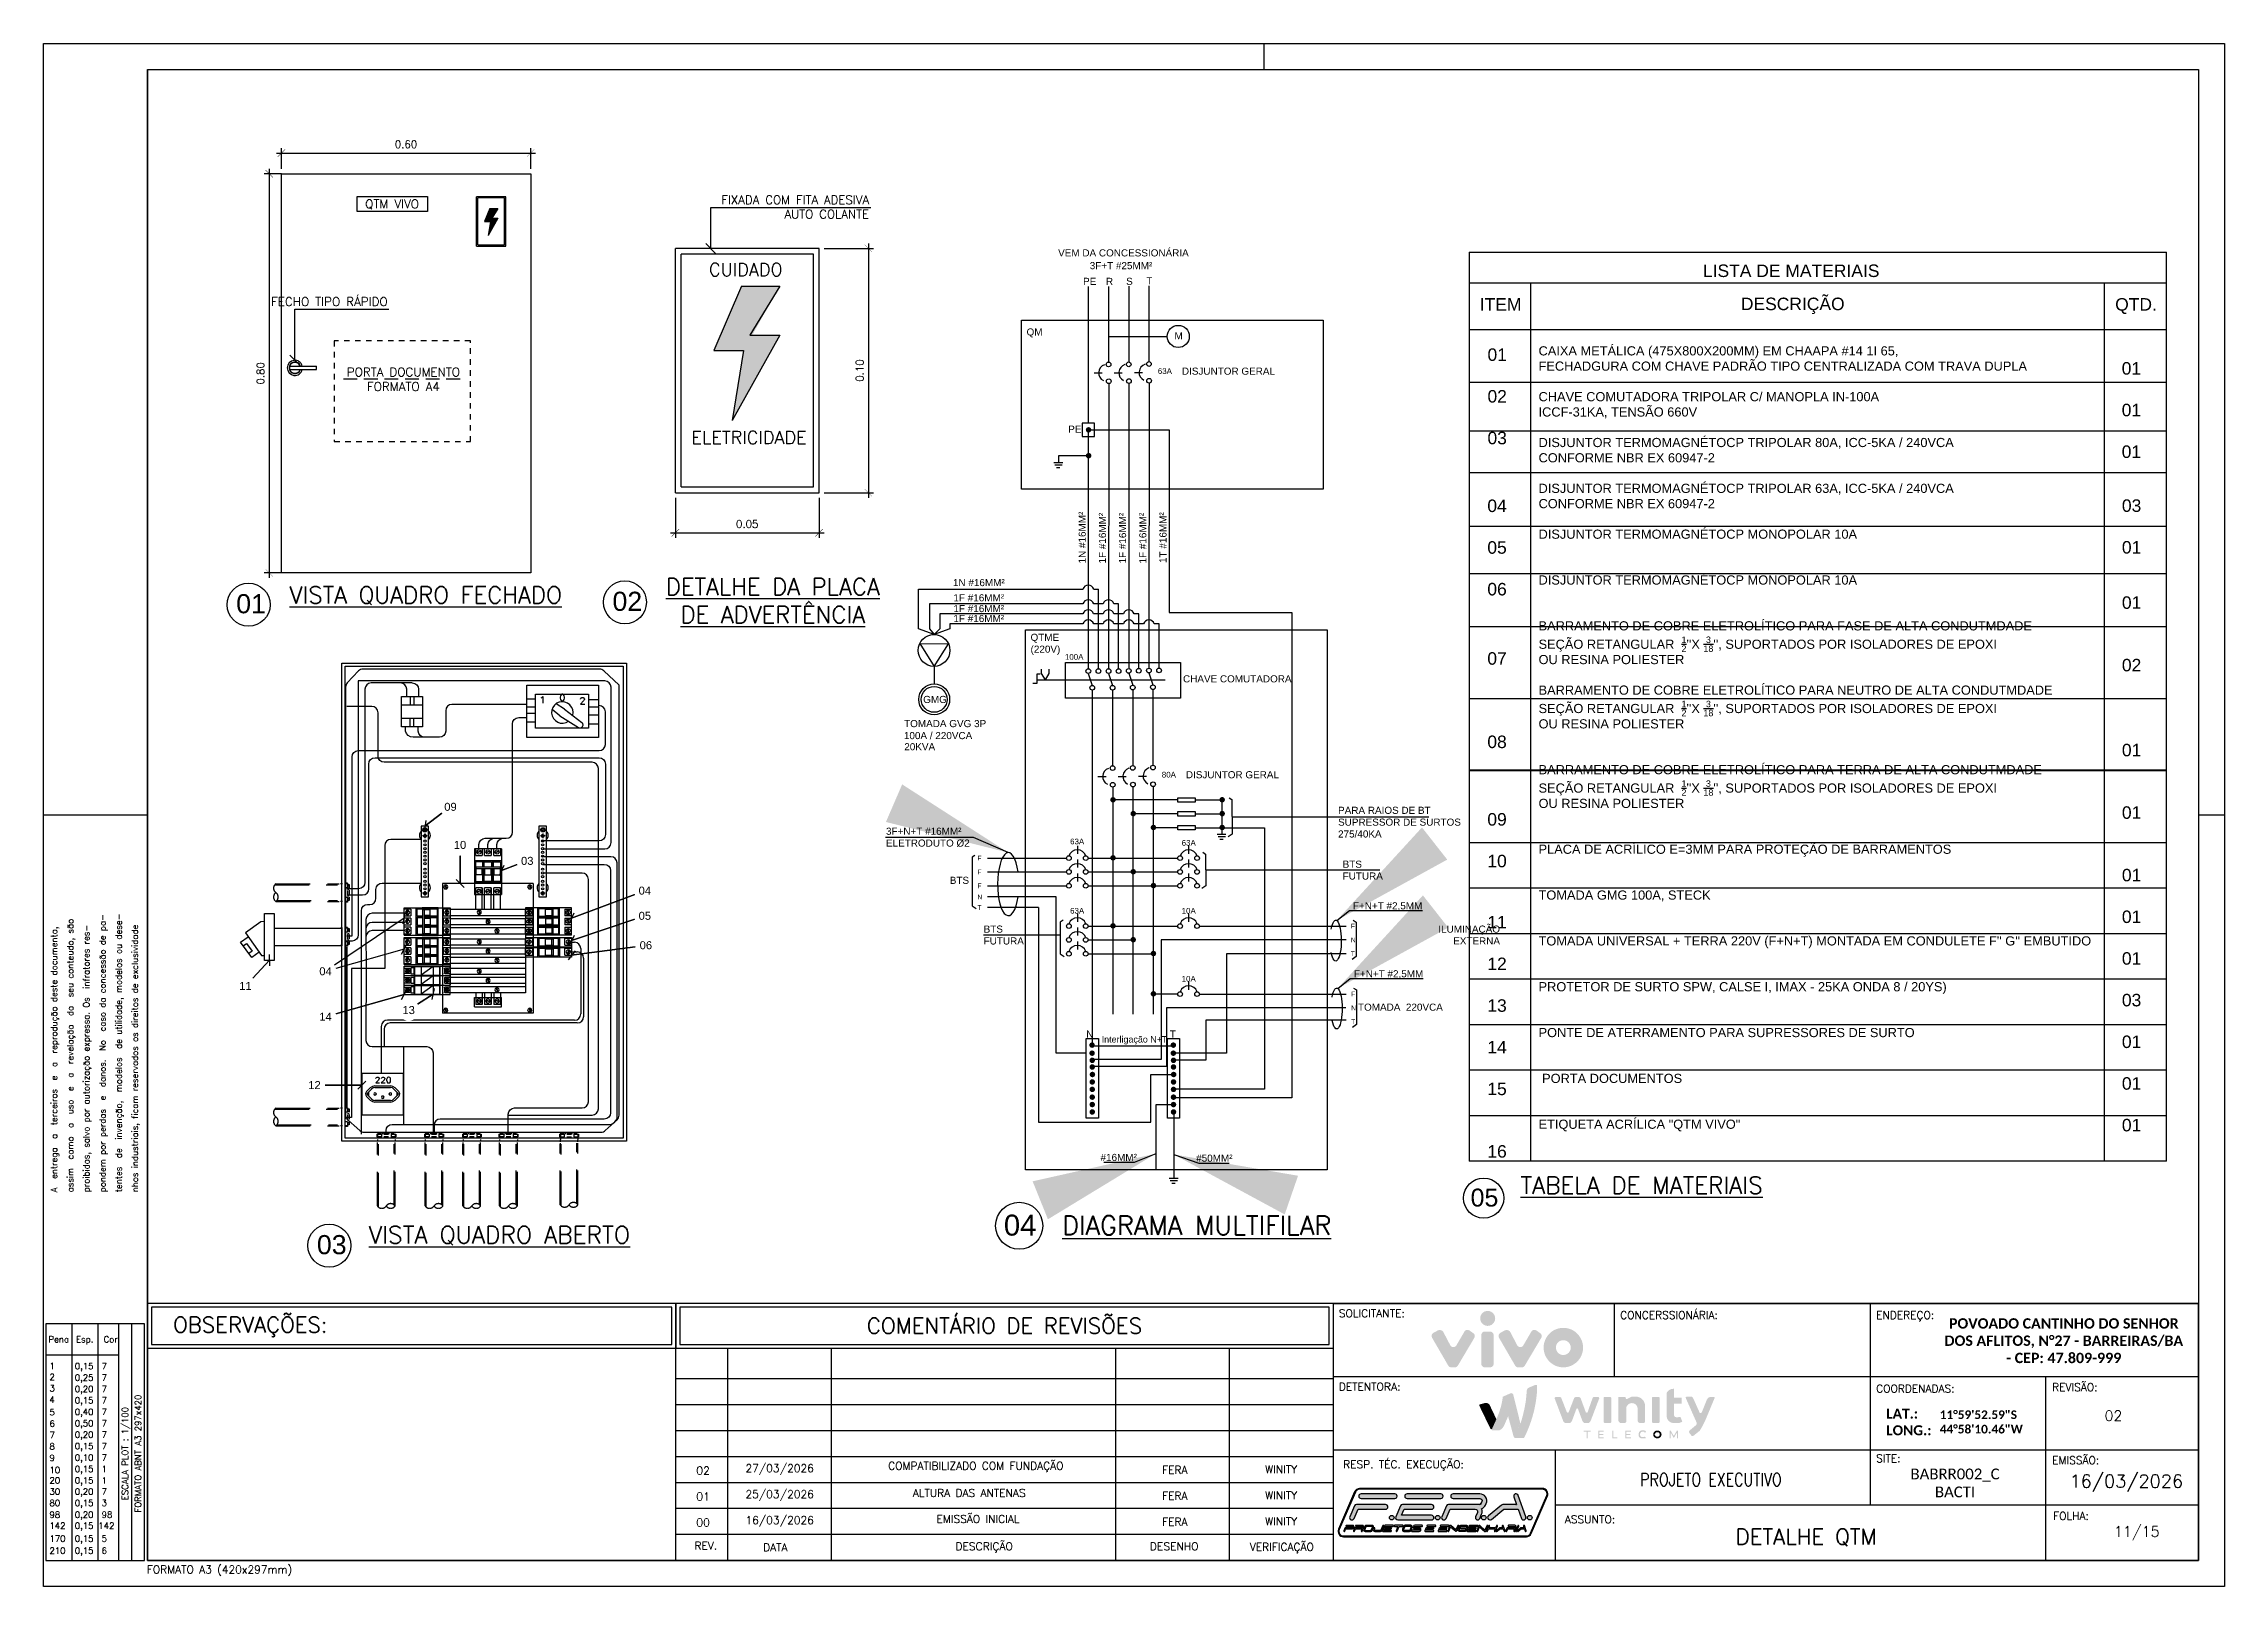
# Paper-space layout 'ELE03' of a CAD drawing. Header units: inches. Extents: x 1.6 to 43.3, y 0.5 to 30.
# The model-space entities are those that its viewports show. They can reach past a viewport. Long polylines and large blocks are cut down to what shows.
import ezdxf
from ezdxf.enums import TextEntityAlignment as Align

# ---------------------------------------------------------------- set-up
doc = ezdxf.new("R2010")
doc.units = ezdxf.units.IN
doc.header["$MEASUREMENT"] = 0
doc.set_wipeout_variables(frame=1)
for name, pattern in [('atContinuous2', [0]), ('BORDER4', [0.4375, 0.125, -0.0625, 0.125, -0.0625, 0, -0.0625]), ('HIDDEN', [0.375, 0.25, -0.125])]:
    doc.linetypes.add(name, pattern=pattern)
doc.layers.add('-VPORT', color=211, linetype='Continuous', plot=False)
for name, color, linetype in [('A_DETALHES', 7, 'Continuous'), ('at_Entity', 7, 'Continuous'), ('at_Rect', 7, 'Continuous'), ('C01', 1, 'Continuous'), ('COTAS', 8, 'Continuous'), ('detalhes', 7, 'Continuous'), ('Disjuntor espaço', 252, 'Continuous'), ('LAY_CARIMBO', 7, 'Continuous'), ('Logotipos', 7, 'Continuous'), ('SISOC96_SELO$0$EXEC._A3', 5, 'Continuous'), ('TANZ-COTAS', 8, 'Continuous'), ('TANZ-EXISTENTE', 9, 'Continuous'), ('Text-02', 255, 'Continuous'), ('Text-04', 4, 'Continuous')]:
    doc.layers.add(name, color=color, linetype=linetype)
doc.styles.add('Annotative', font='arial.ttf')
doc.styles.add('Arial', font='arial.ttf')
doc.styles.add('Arial_TXT', font='arial.ttf')
doc.styles.add('ROMANS', font='romans.shx', dxfattribs={"height": 10})
doc.styles.add('Romans_TXT', font='romans.shx')
doc.styles.add('SISOC96_SELO$0$REGUA80-10', font='romans.shx', dxfattribs={"height": 2})
doc.styles.add('SISOC96_SELO$0$ROMANS', font='romans.shx')
doc.styles.get("Standard").update_dxf_attribs({"font": 'arial.ttf'})
doc.styles.add('TEXTO', font='romans.shx')
doc.styles.add('Texto Cotas', font='romans.shx')
doc.styles.add('TXTLAYOUT', font='romans.shx', dxfattribs={"height": 1.5})
doc.dimstyles.new('1-100$7', dxfattribs={"dimscale": 100, "dimtxt": 1.5, "dimasz": 2, "dimexe": 1, "dimexo": 1, "dimgap": 0.75, "dimtad": 1, "dimlfac": 0.001, "dimzin": 1, "dimdsep": 46, "dimtxsty": 'ROMANS', "dimblk": 'OBLIQUE', "dimcen": 0, "dimdle": 1, "dimclre": 9, "dimadec": 0, "dimazin": 0, "dimtfac": 1, "dimtix": 1, "dimtmove": 0, "dimatfit": 2, "dimldrblk": 'OBLIQUE', "dimfxl": 1, "dimarcsym": 0})
doc.dimstyles.new('75', dxfattribs={"dimscale": 150, "dimtxt": 2.5, "dimasz": 2.5, "dimexe": 1.25, "dimexo": 0.625, "dimtad": 1, "dimtxsty": 'Standard', "dimcen": 2.5, "dimadec": 0, "dimazin": 0, "dimtfac": 1, "dimtmove": 0, "dimatfit": 3, "dimfxl": 30, "dimfxlon": 1, "dimarcsym": 0})
doc.dimstyles.new('CLEMAR - 1-100', dxfattribs={"dimtxt": 15, "dimasz": 15, "dimexe": 7.5, "dimexo": 15, "dimgap": 7.5, "dimtad": 1, "dimdec": 0, "dimtxsty": 'Arial', "dimblk": 'OBLIQUE', "dimcen": 0, "dimdle": 7.5, "dimclrd": 8, "dimclre": 8, "dimclrt": 1, "dimadec": 0, "dimazin": 0, "dimtfac": 1, "dimtdec": 0, "dimtmove": 2, "dimatfit": 3, "dimldrblk": 'OBLIQUE', "dimfxl": 1, "dimtfill": 1, "dimtfillclr": 256, "dimarcsym": 0})
doc.dimstyles.new('huawei_stand Cota 1-100', dxfattribs={"dimscale": 0, "dimtxt": 0.15, "dimasz": 0.15, "dimexe": 0.1, "dimexo": 0.1, "dimgap": 0.1, "dimtad": 1, "dimzin": 0, "dimdsep": 46, "dimtxsty": 'Texto Cotas', "dimblk": 'ARCHTICK', "dimcen": 0.2, "dimdle": 0.1, "dimclrd": 256, "dimclre": 256, "dimclrt": 256, "dimadec": 0, "dimazin": 0, "dimtfac": 1, "dimtix": 1, "dimtmove": 0, "dimatfit": 3, "dimfxl": 1, "dimtolj": 1, "dimtzin": 0, "dimarcsym": 1})
doc.dimstyles.new('ISO-25', dxfattribs={"dimtxt": 2.5, "dimasz": 2.5, "dimexe": 1.25, "dimexo": 0.625, "dimtad": 1, "dimtxsty": 'Standard', "dimcen": 2.5, "dimadec": 0, "dimazin": 0, "dimtfac": 1, "dimtmove": 0, "dimatfit": 3, "dimfxl": 1, "dimarcsym": 0})

psp = doc.layouts.new('ELE03')

# ---------------------------------------------------------------- texts
at = {"color": 2, "insert": (30.545, 1.568), "char_height": 0.3, "width": 9.37521, "attachment_point": 1, "style": 'Arial_TXT'}
psp.add_mtext('\\pxqc;{\\Fromans|c0;\\C256; DETALHE QTM }', dxfattribs=at)
at = {"insert": (41.223, 1.619), "char_height": 0.2, "width": 5.17668, "attachment_point": 1, "style": 'Arial_TXT'}
psp.add_mtext('{\\Fromans|c0;11/15}', dxfattribs=at)

msp = doc.modelspace()

# ---------------------------------------------------------------- texts
at = {"layer": 'detalhes', "linetype": 'Continuous', "style": 'Annotative'}
for s, width, gutter_width, heights, insert, char_height, attachment_point in [('VEM DA CONCESSIONÁRIA', 2.842444, 0.18565, [0], (572.75477, -77.06679), 0.1425793, 3), ('3F+T #25MM²', 2.842444, 0.18565, [0], (570.76693, -77.3226), 0.1425793, 1), ('LISTA DE MATERIAIS', 5.0032873, 0.32678, [0], (583.08363, -77.37174), 0.2509689, 1), ('PE ', 2.842444, 0.18565, [0], (570.63292, -77.63846), 0.142579, 1), ('R', 2.842444, 0.18565, [0], (571.0919, -77.63846), 0.14258, 1), ('S ', 2.842444, 0.18565, [0], (571.49767, -77.63846), 0.142579, 1), ('T', 2.842444, 0.18565, [0], (571.90345, -77.62844), 0.14258, 1), ('DESCRIÇÃO', 5.0032873, 0.32678, [0], (583.84549, -78.0367), 0.250969, 1), ('ITEM', 5.0032873, 0.32678, [0], (578.60119, -78.04651), 0.250969, 1), ('QTD.', 5.0032873, 0.32678, [0], (591.36433, -78.04651), 0.250969, 1), ('QM', 2.842444, 0.18565, [0], (569.49798, -78.65463), 0.142579, 1), ('M', 2.842444, 0.18565, [0], (572.46915, -78.73256), 0.14258, 1), ('01\\P\\P02\\P\\P03', 3.1797001, 0.32678, [17.69392], (578.7564, -79.05615), 0.250969, 1), ('CAIXA METÁLICA (475X800X200MM) EM CHAAPA #14 1I 65,\\PFECHADGURA COM CHAVE PADRÃO TIPO CENTRALIZADA COM TRAVA DUPLA\\P\\PCHAVE COMUTADORA TRIPOLAR C/ MANOPLA IN-100A \\PICCF-31KA, TENSÃO 660V\\P{\\A1;\\PDISJUNTOR TERMOMAGNÉTOCP TRIPOLAR 80A, ICC-5KA / 240VCA\\PCONFORME NBR EX 60947-2\\P\\PDISJUNTOR TERMOMAGNÉTOCP TRIPOLAR 63A, ICC-5KA / 240VCA\\PCONFORME NBR EX 60947-2\\P\\PDISJUNTOR TERMOMAGNÉTOCP MONOPOLAR 10A\\P\\P\\PDISJUNTOR TERMOMAGNÉTOCP MONOPOLAR 10A \\P\\P\\PBARRAMENTO DE COBRE ELETROLÍTICO PARA FASE DE ALTA CONDUTMDADE\\PSEÇÃO RETANGULAR  \\H0.7x;\\S1/2;\\H1.42857x;\'\'X \\H0.7x;\\S3/18;\\H1.42857x;\'\', SUPORTADOS POR ISOLADORES DE EPOXI\\POU RESINA POLIESTER\\P\\PBARRAMENTO DE COBRE ELETROLÍTICO PARA NEUTRO DE ALTA CONDUTMDADE\\PSEÇÃO RETANGULAR  \\H0.7x;\\S1/2;\\H1.42857x;\'\'X \\H0.7x;\\S3/18;\\H1.42857x;\'\', SUPORTADOS POR ISOLADORES DE EPOXI\\POU RESINA POLIESTER\\P\\P\\PBARRAMENTO DE COBRE ELETROLÍTICO PARA TERRA DE ALTA CONDUTMDADE\\PSEÇÃO RETANGULAR  \\H0.7x;\\S1/2;\\H1.42857x;\'\'X \\H0.7x;\\S3/18;\\H1.42857x;\'\', SUPORTADOS POR ISOLADORES DE EPOXI\\POU RESINA POLIESTER\\P\\P\\PPLACA DE ACRÍLICO E=3MM PARA PROTEÇÃO DE BARRAMENTOS \\P\\P\\PTOMADA GMG 100A, STECK\\P\\P\\PTOMADA UNIVERSAL + TERRA 220V (F+N+T) MONTADA EM CONDULETE F\'\' G\'\' EMBUTIDO\\P\\P\\PPROTETOR DE SURTO SPW, CALSE I, IMAX - 25KA ONDA 8 / 20YS)\\P\\P\\PPONTE DE ATERRAMENTO PARA SUPRESSORES DE SURTO \\P\\P\\P PORTA DOCUMENTOS \\P\\P\\P\\H1.00001x;ETIQUETA ACRÍLICA "QTM VIVO"}', 11.6843996, 0.23959, [0], (579.78197, -79.01304), 0.18400395, 1), ('63A', 2.2739552, 0.14852, [0], (572.41748, -79.45468), 0.114063, 3), ('\\pxql;DISJUNTOR GERAL', 2.842444, 0.18565, [0], (575.46023, -79.44143), 0.1425793, 3), ('01\\P\\P01\\P\\P01', 3.1797001, 0.32678, [17.69392], (591.4953, -79.33061), 0.250969, 1), ('PE', 2.842444, 0.18565, [0], (570.33465, -80.60612), 0.142579, 1), ('04\\P\\P05\\P\\P06', 3.1797001, 0.32678, [17.69392], (578.75307, -82.09088), 0.250969, 1), ('03\\P\\P01', 3.1797001, 0.32678, [17.69392], (591.49928, -82.08695), 0.250969, 1), ('01', 7.6589117, 0.50023, [0], (553.62199, -83.99005), 0.384177, 1), ('02', 7.6589117, 0.50023, [0], (561.18018, -83.94181), 0.384177, 1), ('1N #16MM²', 2.842444, 0.18565, [0], (568.01916, -83.68714), 0.142579, 1), ('1F #16MM²', 2.842444, 0.18565, [0], (568.0288, -83.99181), 0.142579, 1), ('01\\P\\P\\P02', 3.1797001, 0.32678, [17.69392], (591.49928, -84.03405), 0.250969, 1), ('1F #16MM²', 2.842444, 0.18565, [0], (568.0288, -84.20906), 0.142579, 1), ('1F #16MM²', 2.842444, 0.18565, [0], (568.0288, -84.40825), 0.142579, 1), ('QTME\\P(220V)', 2.842444, 0.18565, [0], (569.57804, -84.78584), 0.142579, 1), ('100A', 2.2739552, 0.14852, [0], (570.64048, -85.19405), 0.114063, 3), ('07\\P\\P\\P\\P08', 3.1797001, 0.32678, [17.69392], (578.75307, -85.15613), 0.250969, 1), ('\\pxql;CHAVE COMUTADORA', 2.842444, 0.18565, [0], (575.48285, -85.61919), 0.1425793, 3), ('GMG', 2.842444, 0.18565, [0], (567.42157, -86.03269), 0.142579, 1), ('TOMADA GVG 3P', 2.842444, 0.18565, [0], (567.03777, -86.51799), 0.1425793, 1), ('\\P100A / 220VCA', 2.842444, 0.18565, [0], (567.03376, -86.52133), 0.1425793, 1), ('20KVA', 2.842444, 0.18565, [0], (567.0414, -86.98223), 0.142579, 1), ('01\\P\\P\\P01\\P\\P\\P01\\P\\P01\\P\\P01\\P\\P03\\P\\P01\\P\\P01\\P\\P01', 3.1797001, 0.32678, [17.69392], (591.49928, -86.99522), 0.250969, 1), ('80A', 2.2739552, 0.14852, [0], (572.49755, -87.55777), 0.114063, 3), ('\\pxql;DISJUNTOR GERAL', 2.842444, 0.18565, [0], (575.54029, -87.54452), 0.1425793, 3), ('PARA RAIOS DE BT\\PSUPRESSOR DE SURTOS\\P275/40KA ', 2.842444, 0.18565, [0], (575.75487, -88.25876), 0.1425793, 1), ('09\\P\\P10', 3.1797001, 0.32678, [17.69392], (578.75307, -88.38688), 0.250969, 1), ('3F+N+T #16MM²\\PELETRODUTO %%C2', 2.842444, 0.18565, [0], (566.67397, -88.67909), 0.1425793, 1), ('63A', 2.2739552, 0.14852, [0], (570.65573, -88.89929), 0.114063, 3), ('F', 1.9155828, 0.12511, [0], (568.51065, -89.24157), 0.09609, 1), ('63A', 2.2739552, 0.14852, [0], (572.61337, -88.92605), 0.114063, 1), ('\\pxql;BTS\\PFUTURA', 2.842444, 0.18565, [0], (578.68947, -89.34085), 0.142579, 3), ('BTS', 2.842444, 0.18565, [0], (567.95547, -89.66457), 0.142579, 1), ('F', 1.9155828, 0.12511, [0], (568.51065, -89.51959), 0.09609, 1), ('F', 1.9155828, 0.12511, [0], (568.51065, -89.79761), 0.09609, 1), ('T', 1.9155828, 0.12511, [0], (568.51065, -90.23479), 0.09609, 1), ('N', 1.9155828, 0.12511, [0], (568.51065, -90.02132), 0.09609, 1), ('F+N+T #2,5MM', 2.842444, 0.18565, [0], (577.4478, -90.17658), 0.1425793, 3), ('BTS\\PFUTURA', 2.842444, 0.18565, [0], (568.63583, -90.64408), 0.142579, 1), ('63A', 2.2739552, 0.14852, [0], (570.65573, -90.29073), 0.114063, 3), ('10A', 2.2739552, 0.14852, [0], (572.61337, -90.29073), 0.114063, 1), ('F', 1.9155828, 0.12511, [0], (576.01059, -90.60625), 0.09609, 1), ('ILUMINAÇÃO\\PEXTERNA', 2.842444, 0.18565, [0], (579.0078, -90.64408), 0.142579, 3), ('11\\P\\P12\\P\\P13\\P\\P14\\P\\P15\\P\\P\\P16', 3.1797001, 0.32678, [17.69392], (578.75307, -90.45136), 0.250969, 1), ('N', 1.9155828, 0.12511, [0], (576.01059, -90.88427), 0.09609, 1), ('T', 1.9155828, 0.12511, [0], (576.01059, -91.16228), 0.09609, 1), ('F+N+T #2,5MM', 2.842444, 0.18565, [0], (577.4669, -91.54126), 0.1425793, 3), ('10A', 2.2739552, 0.14852, [0], (572.61337, -91.65541), 0.114063, 1), ('F', 1.9155828, 0.12511, [0], (576.01753, -91.97093), 0.09609, 1), ('N', 1.9155828, 0.12511, [0], (576.01753, -92.24894), 0.09609, 1), ('\\pxql;TOMADA  220VCA', 2.842444, 0.18565, [0], (578.99736, -92.21145), 0.1425793, 3), ('N', 2.842444, 0.18565, [0], (570.69588, -92.75111), 0.14258, 1), ('Interligação N+T', 2.5581996, 0.16709, [0], (571.00652, -92.86449), 0.1283214, 1), ('T', 2.842444, 0.18565, [0], (572.49663, -92.75131), 0.14258, 3), ('T', 1.9155828, 0.12511, [0], (576.01753, -92.52696), 0.09609, 1), ('#16MM²', 2.842444, 0.18565, [0], (570.98323, -95.22808), 0.142579, 1), ('#50MM²', 2.842444, 0.18565, [0], (573.63482, -95.2436), 0.142579, 3), ('05', 7.1593281, 0.4676, [0], (578.41673, -95.92668), 0.359118, 1), ('04', 8.3824669, 0.54749, [0], (569.04207, -96.44896), 0.420471, 1), ('03', 7.6552913, 0.49999, [0], (555.24275, -96.85926), 0.383996, 1)]:
    msp.add_mtext_dynamic_manual_height_columns(s, width=width, gutter_width=gutter_width, heights=heights, dxfattribs=dict(at, insert=insert, char_height=char_height, attachment_point=attachment_point))
at = {"layer": 'detalhes', "linetype": 'Continuous', "char_height": 0.142579, "attachment_point": 1, "rotation": 90, "style": 'Annotative'}
for s, insert in [('1N #16MM²', (570.54368, -83.37449)), ('1T #16MM²', (572.16679, -83.36447)), ('1F #16MM²', (570.94946, -83.37449)), ('1F #16MM²', (571.35524, -83.37449)), ('1F #16MM²', (571.76101, -83.37449))]:
    msp.add_mtext_dynamic_manual_height_columns(s, width=2.842444, gutter_width=0.18565, heights=[0], dxfattribs=dict(at, insert=insert))
at = {"layer": 'Text-02', "color": 1, "style": 'ROMANS'}
msp.add_text('QTM VIVO', height=0.175161, dxfattribs=at).set_placement((556.75357, -76.15589), align=Align.MIDDLE_CENTER)
at = {"layer": 'Text-02', "color": 1, "insert": (563.11238, -75.98571), "char_height": 0.1731407, "width": 3.2213295, "attachment_point": 1, "style": 'ROMANS'}
msp.add_mtext('\\pxqr;{\\C256;FIXADA COM FITA ADESIVA AUTO COLANTE}', dxfattribs=at)
at = {"layer": 'Text-02', "color": 1, "ltscale": 4, "char_height": 0.1751606, "style": 'ROMANS'}
for s, insert, width, attachment_point in [('FECHO TIPO RÁPIDO', (556.66482, -78.02893), 2.3098265, 3), ('\\pxqc;PORTA DOCUMENTO FORMATO A4', (555.55123, -79.44281), 2.8584154, 1)]:
    msp.add_mtext(s, dxfattribs=dict(at, insert=insert, width=width, attachment_point=attachment_point))
at = {"layer": 'Text-04', "color": 1, "style": 'TEXTO'}
for s, p in [('CUIDADO', (563.85803, -77.47296)), ('ELETRICIDADE', (563.92125, -80.845))]:
    msp.add_text(s, height=0.259711, dxfattribs=at).set_placement(p, align=Align.MIDDLE)
at = {"layer": 'Text-04', "color": 1, "attachment_point": 2, "style": 'ROMANS'}
for s, insert, char_height, width in [('{\\L\\C3;VISTA QUADRO FECHADO}', (557.42955, -83.83842), 0.3367828, 8.354193), ('{\\L\\C3;DETALHE DA PLACA \\PDE ADVERTÊNCIA}', (564.40213, -83.67172), 0.3367828, 8.354193), ('{\\L\\C3;TABELA DE MATERIAIS}', (581.85278, -95.68803), 0.3407636, 8.6153029), ('{\\L\\C3;VISTA QUADRO ABERTO}', (558.90949, -96.68115), 0.3448755, 8.7192625), ('{\\L\\C3;DIAGRAMA MULTIFILAR}', (572.91463, -96.47578), 0.3776352, 9.5475045)]:
    msp.add_mtext(s, dxfattribs=dict(at, insert=insert, char_height=char_height, width=width))

# ---------------------------------------------------------------- blocks, each defined once
blk = doc.blocks.new('logo_fera_eng')
h = blk.add_hatch(color=192)
h.dxf.hatch_style = 1
h.paths.add_polyline_path([(31.68, -7.49), (37.45, 5.97, 0.538437), (35.68, 8.65), (-29.91, 8.65, 0.300021), (-31.68, 7.49), (-37.45, -5.97, 0.538437), (-35.68, -8.65), (29.91, -8.65, 0.300021)])
h.paths.add_polyline_path([(37.2, 6.08), (31.43, -7.38, -0.300021), (29.91, -8.38), (-35.68, -8.38, -0.538437), (-37.2, -6.08), (-31.43, 7.38, -0.300021), (-29.91, 8.38), (35.68, 8.38, -0.538437)], flags=16)
h.paths.add_polyline_path([(-21.32, -5.57, -0.300021), (-21.14, -5.46), (-18.69, -5.45, -0.414214), (-18.5, -5.65, -0.414214), (-18.69, -5.84), (-21.01, -5.84), (-21.23, -6.36), (-18.69, -6.36, -0.414214), (-18.5, -6.55, -0.414214), (-18.69, -6.74), (-21.52, -6.74, -0.538437), (-21.7, -6.47)], flags=0)
h.paths.add_polyline_path([(-14.45, -4.94), (-15.74, -4.94), (-16.46, -6.62, -0.414214), (-16.71, -6.73, -0.414214), (-16.81, -6.47), (-16.16, -4.94), (-17.28, -4.94, -0.414214), (-17.47, -4.75, -0.414214), (-17.28, -4.55), (-14.45, -4.55, -0.414214), (-14.25, -4.75, -0.414214)], flags=0)
h.paths.add_polyline_path([(-17.92, -4.94), (-20.75, -4.94, -0.414214), (-20.95, -4.75, -0.414214), (-20.75, -4.55), (-17.92, -4.55, -0.414214), (-17.73, -4.75, -0.414214)], flags=0)
h.paths.add_polyline_path([(-22.42, -6.36, 0.300021), (-22.24, -6.24), (-21.57, -4.67, -0.414214), (-21.32, -4.57, -0.414214), (-21.22, -4.82), (-21.89, -6.39, -0.300021), (-22.42, -6.74), (-24.41, -6.74, -0.538437), (-24.94, -5.94), (-24.79, -5.57, -0.414214), (-24.54, -5.47, -0.414214), (-24.43, -5.72), (-24.59, -6.09, 0.538437), (-24.41, -6.36)], flags=0)
h.paths.add_polyline_path([(-11.56, -4.55, -0.538437), (-11.03, -5.36), (-11.47, -6.39, -0.300021), (-12, -6.74), (-13.99, -6.74, -0.538437), (-14.52, -5.93), (-14.08, -4.9, -0.300021), (-13.55, -4.55)], flags=0)
h.paths.add_polyline_path([(-11.56, -4.94, -0.538437), (-11.38, -5.21), (-11.82, -6.24, -0.300021), (-12, -6.35), (-13.99, -6.35, -0.538437), (-14.17, -6.09), (-13.73, -5.06, -0.300021), (-13.55, -4.94)], flags=0)
h.paths.add_polyline_path([(-17.54, -1.8, -1), (-19.19, -1.8, -1)], flags=0)
h.paths.add_polyline_path([(-15.28, 2.38, -0.300021), (-14.52, 2.88), (-4.07, 2.88, -0.414214), (-3.24, 2.05, -0.414214), (-4.07, 1.23), (-13.98, 1.23), (-14.92, -0.97), (-4.07, -0.97, -0.414214), (-3.24, -1.8, -0.414214), (-4.07, -2.62), (-16.17, -2.62, -0.538437), (-16.93, -1.47)], flags=0)
h.paths.add_polyline_path([(-7.31, -4.74, -0.414214), (-7.5, -4.94), (-10.08, -4.94, 0.300021), (-10.25, -5.06), (-10.31, -5.18, 0.538437), (-10.13, -5.45), (-8.47, -5.45, -0.538437), (-7.94, -6.26), (-7.99, -6.39, -0.300021), (-8.53, -6.74), (-11.1, -6.74, -0.414214), (-11.29, -6.55, -0.414214), (-11.1, -6.35), (-8.53, -6.35, 0.300021), (-8.35, -6.24), (-8.29, -6.11, 0.538437), (-8.47, -5.84), (-10.13, -5.84, -0.538437), (-10.66, -5.03), (-10.61, -4.9, -0.300021), (-10.08, -4.55), (-7.5, -4.55, -0.414214)], flags=0)
h.paths.add_polyline_path([(-25.46, -4.56, -0.538437), (-24.92, -5.36), (-25.36, -6.39, -0.300021), (-25.9, -6.74), (-27.89, -6.74, -0.538437), (-28.42, -5.94), (-27.98, -4.91, -0.300021), (-27.45, -4.56)], flags=0)
h.paths.add_polyline_path([(-25.46, -4.94, -0.538437), (-25.28, -5.21), (-25.72, -6.24, -0.300021), (-25.9, -6.36), (-27.89, -6.36, -0.538437), (-28.06, -6.09), (-27.62, -5.06, -0.300021), (-27.45, -4.94)], flags=0)
h.paths.add_polyline_path([(-31.78, 2.38, -0.300021), (-31.02, 2.88), (-20.57, 2.88, -0.414214), (-19.74, 2.05, -0.414214), (-20.57, 1.23), (-30.48, 1.23), (-31.91, -2.12, -0.414214), (-32.99, -2.55, -0.414214), (-33.43, -1.47)], flags=0)
h.paths.add_polyline_path([(-28.45, -5.49, -0.205702), (-28.78, -5.81, -0.205702), (-28.78, -6.26), (-28.94, -6.63, -0.414214), (-29.19, -6.73, -0.414214), (-29.29, -6.47), (-29.14, -6.11, 0.538437), (-29.31, -5.84), (-31.43, -5.84), (-31.77, -6.63, -0.414214), (-32.02, -6.73, -0.414214), (-32.12, -6.47), (-31.74, -5.57, -0.300021), (-31.56, -5.46), (-28.98, -5.46, 0.300021), (-28.81, -5.34), (-28.75, -5.21, 0.538437), (-28.93, -4.94), (-31.17, -4.94, -0.414214), (-31.37, -4.75, -0.414214), (-31.17, -4.56), (-28.93, -4.56, -0.538437), (-28.4, -5.36)], flags=0)
h.paths.add_polyline_path([(-6.13, -5.57, -0.300021), (-5.96, -5.45), (-3.51, -5.45, -0.414214), (-3.32, -5.64, -0.414214), (-3.51, -5.84), (-5.83, -5.84), (-6.05, -6.35), (-3.51, -6.35, -0.414214), (-3.32, -6.55, -0.414214), (-3.51, -6.74), (-6.34, -6.74, -0.538437), (-6.52, -6.47)], flags=0)
h.paths.add_polyline_path([(-2.74, -4.94), (-5.57, -4.94, -0.414214), (-5.76, -4.74, -0.414214), (-5.57, -4.55), (-2.74, -4.55, -0.414214), (-2.55, -4.74, -0.414214)], flags=0)
h.paths.add_polyline_path([(-17.27, 5.08), (-29.37, 5.08, -0.414214), (-30.19, 5.9, -0.414214), (-29.37, 6.73), (-17.27, 6.73, -0.414214), (-16.44, 5.9, -0.414214)], flags=0)
h.paths.add_polyline_path([(-31.87, -5.36), (-31.93, -5.49, -0.300021), (-32.46, -5.84), (-34.91, -5.84), (-35.24, -6.63, -0.414214), (-35.5, -6.73, -0.414214), (-35.6, -6.48), (-35.21, -5.57, -0.300021), (-35.03, -5.46), (-32.46, -5.46, 0.300021), (-32.28, -5.34), (-32.23, -5.21, 0.538437), (-32.4, -4.94), (-34.65, -4.94, -0.414214), (-34.84, -4.75, -0.414214), (-34.65, -4.56), (-32.4, -4.56, -0.538437)], flags=0)
h.paths.add_polyline_path([(-0.77, 5.08), (-12.87, 5.08, -0.414214), (-13.69, 5.9, -0.414214), (-12.87, 6.73), (-0.77, 6.73, -0.414214), (0.06, 5.9, -0.414214)], flags=0)
h.paths.add_polyline_path([(-1.37, -5.57, -0.300021), (-1.19, -5.45), (1.25, -5.45, -0.414214), (1.44, -5.64, -0.414214), (1.25, -5.84), (-1.07, -5.84), (-1.29, -6.35), (1.25, -6.35, -0.414214), (1.44, -6.54, -0.414214), (1.25, -6.74), (-1.58, -6.74, -0.538437), (-1.76, -6.47)], flags=0)
h.paths.add_polyline_path([(-1.04, -1.8, -1), (-2.69, -1.8, -1)], flags=0)
h.paths.add_polyline_path([(2.02, -4.94), (-0.81, -4.94, -0.414214), (-1, -4.74, -0.414214), (-0.81, -4.55), (2.02, -4.55, -0.414214), (2.21, -4.74, -0.414214)], flags=0)
h.paths.add_polyline_path([(15.5, 3.28), (15.27, 2.73, -0.205702), (13.85, 1.38, -0.205702), (13.85, -0.57), (13.19, -2.12, -0.414214), (12.11, -2.55, -0.414214), (11.67, -1.47), (12.34, 0.08, 0.538437), (11.58, 1.23), (2.52, 1.23), (1.09, -2.12, -0.414214), (0.01, -2.55, -0.414214), (-0.43, -1.47), (1.22, 2.38, -0.300021), (1.98, 2.88), (12.99, 2.88, 0.300021), (13.75, 3.38), (13.99, 3.93, 0.538437), (13.23, 5.08), (3.63, 5.08, -0.414214), (2.81, 5.9, -0.414214), (3.63, 6.73), (13.23, 6.73, -0.538437)], flags=0)
h.paths.add_polyline_path([(5.32, -4.67, -0.414214), (5.57, -4.57, -0.414214), (5.67, -4.82), (4.9, -6.62, -0.509456), (4.6, -6.69), (2.74, -5.06), (2.07, -6.62, -0.414214), (1.82, -6.72, -0.414214), (1.72, -6.47), (2.49, -4.67, -0.509456), (2.79, -4.6), (4.65, -6.22)], flags=0)
h.paths.add_polyline_path([(9.04, -5.59, -0.300021), (9.22, -5.47), (11.66, -5.47, -0.414214), (11.86, -5.67, -0.414214), (11.66, -5.86), (9.34, -5.86), (9.12, -6.37), (11.66, -6.37, -0.414214), (11.86, -6.57, -0.414214), (11.66, -6.76), (8.83, -6.76, -0.538437), (8.65, -6.49)], flags=0)
h.paths.add_polyline_path([(12.43, -4.96), (9.6, -4.96, -0.414214), (9.41, -4.77, -0.414214), (9.6, -4.57), (12.43, -4.57, -0.414214), (12.63, -4.77, -0.414214)], flags=0)
h.paths.add_polyline_path([(15.73, -4.69, -0.414214), (15.98, -4.59, -0.414214), (16.09, -4.84), (15.31, -6.64, -0.509456), (15.01, -6.71), (13.15, -5.09), (12.48, -6.64, -0.414214), (12.23, -6.74, -0.414214), (12.13, -6.49), (12.9, -4.69, -0.509456), (13.2, -4.62), (15.06, -6.25)], flags=0)
h.paths.add_polyline_path([(15.46, -1.8, -1), (13.81, -1.8, -1)], flags=0)
h.paths.add_polyline_path([(16.46, -5.47), (18.87, -5.47), (19.2, -4.69, -0.414214), (19.46, -4.59, -0.414214), (19.56, -4.84), (18.79, -6.64, -1), (18.43, -6.49), (18.7, -5.86), (16.29, -5.86), (15.96, -6.64, -1), (15.6, -6.49), (16.37, -4.69, -0.414214), (16.63, -4.59, -0.414214), (16.73, -4.84)], flags=0)
h.paths.add_polyline_path([(28.15, -2.07), (26.97, 1.23), (21.8, 1.23), (17.35, -2.43, -0.414214), (16.19, -2.32, -0.414214), (16.31, -1.16), (20.98, 2.69, -0.173955), (21.51, 2.88), (26.38, 2.88), (25.4, 5.63, -0.414214), (25.9, 6.68, -0.414214), (26.96, 6.18), (29.71, -1.52, -0.414214), (29.21, -2.57, -0.414214)], flags=0)
h.paths.add_polyline_path([(21.91, -6.61), (21.64, -5.83), (20.43, -5.83), (19.39, -6.69, -0.414214), (19.11, -6.66, -0.414214), (19.14, -6.39), (20.23, -5.49, -0.173955), (20.36, -5.45), (21.5, -5.45), (21.27, -4.8, -0.414214), (21.39, -4.56, -0.414214), (21.63, -4.67), (22.28, -6.48, -0.414214), (22.16, -6.72, -0.414214)], flags=0)
h.paths.add_polyline_path([(26.23, -5.48, -0.205702), (25.9, -5.8, -0.205702), (25.9, -6.25), (25.75, -6.62, -0.414214), (25.49, -6.72, -0.414214), (25.39, -6.46), (25.55, -6.1, 0.538437), (25.37, -5.83), (23.25, -5.83), (22.92, -6.62, -0.414214), (22.66, -6.72, -0.414214), (22.56, -6.46), (22.95, -5.56, -0.300021), (23.12, -5.45), (25.7, -5.45, 0.300021), (25.88, -5.33), (25.93, -5.2, 0.538437), (25.75, -4.93), (23.51, -4.93, -0.414214), (23.32, -4.74, -0.414214), (23.51, -4.55), (25.75, -4.55, -0.538437), (26.29, -5.35)], flags=0)
h.paths.add_polyline_path([(26.38, -6.64, -1), (26.02, -6.49), (26.8, -4.69, -0.414214), (27.05, -4.59, -0.414214), (27.15, -4.84)], flags=0)
h.paths.add_polyline_path([(29.5, -6.6), (29.23, -5.83), (28.02, -5.83), (26.98, -6.69, -0.414214), (26.71, -6.66, -0.414214), (26.73, -6.39), (27.83, -5.49, -0.173955), (27.95, -5.45), (29.09, -5.45), (28.86, -4.8, -0.414214), (28.98, -4.56, -0.414214), (29.22, -4.67), (29.87, -6.47, -0.414214), (29.75, -6.72, -0.414214)], flags=0)
h.paths.add_polyline_path([(31.96, -1.8, -1), (30.31, -1.8, -1)], flags=0)
h = blk.add_hatch(color=192)
h.dxf.hatch_style = 1
h.paths.add_polyline_path([(-16.44, 5.9, 0.414214), (-17.27, 6.73), (-29.37, 6.73, 0.414214), (-30.19, 5.9, 0.414214), (-29.37, 5.08), (-17.27, 5.08, 0.414214)])
h.paths.add_polyline_path([(-20.57, 2.88), (-31.02, 2.88, 0.300021), (-31.78, 2.38), (-33.43, -1.47, 0.414214), (-32.99, -2.55, 0.414214), (-31.91, -2.12), (-30.48, 1.23), (-20.57, 1.23, 0.414214), (-19.74, 2.05, 0.414214)])
h.paths.add_polyline_path([(-19.19, -1.8, 1), (-17.54, -1.8, 1)])
h.paths.add_polyline_path([(-4.07, -0.97), (-14.92, -0.97), (-13.98, 1.23), (-4.07, 1.23, 0.414214), (-3.24, 2.05, 0.414214), (-4.07, 2.88), (-14.52, 2.88, 0.300021), (-15.28, 2.38), (-16.93, -1.47, 0.538437), (-16.17, -2.62), (-4.07, -2.62, 0.414214), (-3.24, -1.8, 0.414214)])
h.paths.add_polyline_path([(0.06, 5.9, 0.414214), (-0.77, 6.73), (-12.87, 6.73, 0.414214), (-13.69, 5.9, 0.414214), (-12.87, 5.08), (-0.77, 5.08, 0.414214)])
h.paths.add_polyline_path([(13.23, 6.73), (3.63, 6.73, 0.414214), (2.81, 5.9, 0.414214), (3.63, 5.08), (13.23, 5.08, -0.538437), (13.99, 3.93), (13.75, 3.38, -0.300021), (12.99, 2.88), (1.98, 2.88, 0.300021), (1.22, 2.38), (-0.43, -1.47, 0.414214), (0.01, -2.55, 0.414214), (1.09, -2.12), (2.52, 1.23), (11.58, 1.23, -0.538437), (12.34, 0.08), (11.67, -1.47, 0.414214), (12.11, -2.55, 0.414214), (13.19, -2.12), (13.85, -0.57, 0.205702), (13.85, 1.38, 0.205702), (15.27, 2.73), (15.5, 3.28, 0.538437)])
h.paths.add_polyline_path([(-2.69, -1.8, 1), (-1.04, -1.8, 1)])
h.paths.add_polyline_path([(13.81, -1.8, 1), (15.46, -1.8, 1)], flags=17)
h.paths.add_polyline_path([(26.96, 6.18, 0.414214), (25.9, 6.68, 0.414214), (25.4, 5.63), (26.38, 2.88), (21.51, 2.88, 0.173955), (20.98, 2.69), (16.31, -1.16, 0.414214), (16.19, -2.32, 0.414214), (17.35, -2.43), (21.8, 1.23), (26.97, 1.23), (28.15, -2.07, 0.414214), (29.21, -2.57, 0.414214), (29.71, -1.52)])
h.paths.add_polyline_path([(30.31, -1.8, 1), (31.96, -1.8, 1)])
h = blk.add_hatch(color=192)
h.dxf.hatch_style = 1
h.paths.add_polyline_path([(-31.93, -5.49), (-31.87, -5.36, 0.538437), (-32.4, -4.56), (-34.65, -4.56, 0.414214), (-34.84, -4.75, 0.414214), (-34.65, -4.94), (-32.4, -4.94, -0.538437), (-32.23, -5.21), (-32.28, -5.34, -0.300021), (-32.46, -5.46), (-35.03, -5.46, 0.300021), (-35.21, -5.57), (-35.6, -6.48, 0.414214), (-35.5, -6.73, 0.414214), (-35.24, -6.63), (-34.91, -5.84), (-32.46, -5.84, 0.300021)])
h.paths.add_polyline_path([(-28.45, -5.49), (-28.4, -5.36, 0.538437), (-28.93, -4.56), (-31.17, -4.56, 0.414214), (-31.37, -4.75, 0.414214), (-31.17, -4.94), (-28.93, -4.94, -0.538437), (-28.75, -5.21), (-28.81, -5.34, -0.300021), (-28.98, -5.46), (-31.56, -5.46, 0.300021), (-31.74, -5.57), (-32.12, -6.47, 0.414214), (-32.02, -6.73, 0.414214), (-31.77, -6.63), (-31.43, -5.84), (-29.31, -5.84, -0.538437), (-29.14, -6.11), (-29.29, -6.47, 0.414214), (-29.19, -6.73, 0.414214), (-28.94, -6.63), (-28.78, -6.26, 0.205702), (-28.78, -5.81, 0.205702)])
h.paths.add_polyline_path([(-24.92, -5.36, 0.538437), (-25.46, -4.56), (-27.45, -4.56, 0.300021), (-27.98, -4.91), (-28.42, -5.94, 0.538437), (-27.89, -6.74), (-25.9, -6.74, 0.300021), (-25.36, -6.39)])
h.paths.add_polyline_path([(-27.62, -5.06, -0.300021), (-27.45, -4.94), (-25.46, -4.94, -0.538437), (-25.28, -5.21), (-25.72, -6.24, -0.300021), (-25.9, -6.36), (-27.89, -6.36, -0.538437), (-28.06, -6.09)], flags=16)
h.paths.add_polyline_path([(-24.59, -6.09), (-24.43, -5.72, 0.414214), (-24.54, -5.47, 0.414214), (-24.79, -5.57), (-24.94, -5.94, 0.538437), (-24.41, -6.74), (-22.42, -6.74, 0.300021), (-21.89, -6.39), (-21.22, -4.82, 0.414214), (-21.32, -4.57, 0.414214), (-21.57, -4.67), (-22.24, -6.24, -0.300021), (-22.42, -6.36), (-24.41, -6.36, -0.538437)])
h.paths.add_polyline_path([(-18.69, -6.36), (-21.23, -6.36), (-21.01, -5.84), (-18.69, -5.84, 0.414214), (-18.5, -5.65, 0.414214), (-18.69, -5.45), (-21.14, -5.46, 0.300021), (-21.32, -5.57), (-21.7, -6.47, 0.538437), (-21.52, -6.74), (-18.69, -6.74, 0.414214), (-18.5, -6.55, 0.414214)])
h.paths.add_polyline_path([(-17.73, -4.75, 0.414214), (-17.92, -4.55), (-20.75, -4.55, 0.414214), (-20.95, -4.75, 0.414214), (-20.75, -4.94), (-17.92, -4.94, 0.414214)])
h.paths.add_polyline_path([(-14.25, -4.75, 0.414214), (-14.45, -4.55), (-17.28, -4.55, 0.414214), (-17.47, -4.75, 0.414214), (-17.28, -4.94), (-16.16, -4.94), (-16.81, -6.47, 0.414214), (-16.71, -6.73, 0.414214), (-16.46, -6.62), (-15.74, -4.94), (-14.45, -4.94, 0.414214)])
h.paths.add_polyline_path([(-11.56, -4.55), (-13.55, -4.55, 0.300021), (-14.08, -4.9), (-14.52, -5.93, 0.538437), (-13.99, -6.74), (-12, -6.74, 0.300021), (-11.47, -6.39), (-11.03, -5.36, 0.538437)])
h.paths.add_polyline_path([(-11.56, -4.94, -0.538437), (-11.38, -5.21), (-11.82, -6.24, -0.300021), (-12, -6.35), (-13.99, -6.35, -0.538437), (-14.17, -6.09), (-13.73, -5.06, -0.300021), (-13.55, -4.94)], flags=16)
h.paths.add_polyline_path([(-7.31, -4.74, 0.414214), (-7.5, -4.55), (-10.08, -4.55, 0.300021), (-10.61, -4.9), (-10.66, -5.03, 0.538437), (-10.13, -5.84), (-8.47, -5.84, -0.538437), (-8.29, -6.11), (-8.35, -6.24, -0.300021), (-8.53, -6.35), (-11.1, -6.35, 0.414214), (-11.29, -6.55, 0.414214), (-11.1, -6.74), (-8.53, -6.74, 0.300021), (-7.99, -6.39), (-7.94, -6.26, 0.538437), (-8.47, -5.45), (-10.13, -5.45, -0.538437), (-10.31, -5.18), (-10.25, -5.06, -0.300021), (-10.08, -4.94), (-7.5, -4.94, 0.414214)])
h.paths.add_polyline_path([(-2.74, -4.55), (-5.57, -4.55, 0.414214), (-5.76, -4.74, 0.414214), (-5.57, -4.94), (-2.74, -4.94, 0.414214), (-2.55, -4.74, 0.414214)])
h.paths.add_polyline_path([(-3.51, -5.45), (-5.96, -5.45, 0.300021), (-6.13, -5.57), (-6.52, -6.47, 0.538437), (-6.34, -6.74), (-3.51, -6.74, 0.414214), (-3.32, -6.55, 0.414214), (-3.51, -6.35), (-6.05, -6.35), (-5.83, -5.84), (-3.51, -5.84, 0.414214), (-3.32, -5.64, 0.414214)])
h.paths.add_polyline_path([(1.25, -5.45), (-1.19, -5.45, 0.300021), (-1.37, -5.57), (-1.76, -6.47, 0.538437), (-1.58, -6.74), (1.25, -6.74, 0.414214), (1.44, -6.54, 0.414214), (1.25, -6.35), (-1.29, -6.35), (-1.07, -5.84), (1.25, -5.84, 0.414214), (1.44, -5.64, 0.414214)])
h.paths.add_polyline_path([(2.21, -4.74, 0.414214), (2.02, -4.55), (-0.81, -4.55, 0.414214), (-1, -4.74, 0.414214), (-0.81, -4.94), (2.02, -4.94, 0.414214)])
h.paths.add_polyline_path([(2.74, -5.06), (4.6, -6.69, 0.509456), (4.9, -6.62), (5.67, -4.82, 0.414214), (5.57, -4.57, 0.414214), (5.32, -4.67), (4.65, -6.22), (2.79, -4.6, 0.509456), (2.49, -4.67), (1.72, -6.47, 0.414214), (1.82, -6.72, 0.414214), (2.07, -6.62)])
h.paths.add_polyline_path([(6.22, -5.05, -0.300021), (6.39, -4.94), (8.38, -4.94, -0.516336), (8.57, -5.19, 0.391655), (8.68, -5.43, 0.397626), (8.92, -5.34, 0.527878), (8.38, -4.55), (6.39, -4.55, 0.300021), (5.86, -4.9), (5.42, -5.93, 0.538437), (5.95, -6.74), (7.94, -6.74, 0.300021), (8.48, -6.39), (8.52, -6.28, 0.538437), (7.99, -5.47), (6.58, -5.47, 0.414214), (6.39, -5.67, 0.414214), (6.58, -5.86), (7.99, -5.86, -0.538437), (8.17, -6.13), (8.12, -6.23, -0.300021), (7.94, -6.35), (5.95, -6.35, -0.538437), (5.78, -6.08)])
h.paths.add_polyline_path([(11.66, -5.47), (9.22, -5.47, 0.300021), (9.04, -5.59), (8.65, -6.49, 0.538437), (8.83, -6.76), (11.66, -6.76, 0.414214), (11.86, -6.57, 0.414214), (11.66, -6.37), (9.12, -6.37), (9.34, -5.86), (11.66, -5.86, 0.414214), (11.86, -5.67, 0.414214)])
h.paths.add_polyline_path([(12.43, -4.57), (9.6, -4.57, 0.414214), (9.41, -4.77, 0.414214), (9.6, -4.96), (12.43, -4.96, 0.414214), (12.63, -4.77, 0.414214)])
h.paths.add_polyline_path([(13.2, -4.62, 0.509456), (12.9, -4.69), (12.13, -6.49, 0.414214), (12.23, -6.74, 0.414214), (12.48, -6.64), (13.15, -5.09), (15.01, -6.71, 0.509456), (15.31, -6.64), (16.09, -4.84, 0.414214), (15.98, -4.59, 0.414214), (15.73, -4.69), (15.06, -6.25)])
h.paths.add_polyline_path([(19.56, -4.84, 0.414214), (19.46, -4.59, 0.414214), (19.2, -4.69), (18.87, -5.47), (16.46, -5.47), (16.73, -4.84, 0.414214), (16.63, -4.59, 0.414214), (16.37, -4.69), (15.6, -6.49, 1), (15.96, -6.64), (16.29, -5.86), (18.7, -5.86), (18.43, -6.49, 1), (18.79, -6.64)])
h.paths.add_polyline_path([(21.63, -4.67, 0.414214), (21.39, -4.56, 0.414214), (21.27, -4.8), (21.5, -5.45), (20.36, -5.45, 0.173955), (20.23, -5.49), (19.14, -6.39, 0.414214), (19.11, -6.66, 0.414214), (19.39, -6.69), (20.43, -5.83), (21.64, -5.83), (21.91, -6.61, 0.414214), (22.16, -6.72, 0.414214), (22.28, -6.48)])
h.paths.add_polyline_path([(26.23, -5.48), (26.29, -5.35, 0.538437), (25.75, -4.55), (23.51, -4.55, 0.414214), (23.32, -4.74, 0.414214), (23.51, -4.93), (25.75, -4.93, -0.538437), (25.93, -5.2), (25.88, -5.33, -0.300021), (25.7, -5.45), (23.12, -5.45, 0.300021), (22.95, -5.56), (22.56, -6.46, 0.414214), (22.66, -6.72, 0.414214), (22.92, -6.62), (23.25, -5.83), (25.37, -5.83, -0.538437), (25.55, -6.1), (25.39, -6.46, 0.414214), (25.49, -6.72, 0.414214), (25.75, -6.62), (25.9, -6.25, 0.205702), (25.9, -5.8, 0.205702)])
h.paths.add_polyline_path([(27.15, -4.84, 0.414214), (27.05, -4.59, 0.414214), (26.8, -4.69), (26.02, -6.49, 1), (26.38, -6.64)])
h.paths.add_polyline_path([(29.22, -4.67, 0.414214), (28.98, -4.56, 0.414214), (28.86, -4.8), (29.09, -5.45), (27.95, -5.45, 0.173955), (27.83, -5.49), (26.73, -6.39, 0.414214), (26.71, -6.66, 0.414214), (26.98, -6.69), (28.02, -5.83), (29.23, -5.83), (29.5, -6.6, 0.414214), (29.75, -6.72, 0.414214), (29.87, -6.47)])
at = {"color": 192}
for points in [[(31.68, -7.49), (37.45, 5.97, 0.538437), (35.68, 8.65), (-29.91, 8.65, 0.300021), (-31.68, 7.49), (-37.45, -5.97, 0.538437), (-35.68, -8.65), (29.91, -8.65, 0.300021)], [(31.43, -7.38), (37.2, 6.08, 0.538437), (35.68, 8.38), (-29.91, 8.38, 0.300021), (-31.43, 7.38), (-37.2, -6.08, 0.538437), (-35.68, -8.38), (29.91, -8.38, 0.300021)], [(-29.37, 5.08), (-17.27, 5.08, 0.414214), (-16.44, 5.9), (-16.44, 5.9, 0.414214), (-17.27, 6.73), (-29.37, 6.73, 0.414214), (-30.19, 5.9), (-30.19, 5.9, 0.414214)], [(-12.87, 5.08), (-0.77, 5.08, 0.414214), (0.06, 5.9), (0.06, 5.9, 0.414214), (-0.77, 6.73), (-12.87, 6.73, 0.414214), (-13.69, 5.9), (-13.69, 5.9, 0.414214)], [(26.97, 1.23), (28.15, -2.07, 0.414214), (29.21, -2.57), (29.21, -2.57, 0.414214), (29.71, -1.52), (26.96, 6.18, 0.414214), (25.9, 6.68), (25.9, 6.68, 0.414214), (25.4, 5.63), (26.38, 2.88), (21.51, 2.88, 0.173955), (20.98, 2.69), (16.31, -1.16, 0.414214), (16.19, -2.32), (16.19, -2.32, 0.414214), (17.35, -2.43), (21.8, 1.23)], [(-31.93, -5.49), (-31.87, -5.36, 0.538437), (-32.4, -4.56), (-34.65, -4.56, 0.414214), (-34.84, -4.75), (-34.84, -4.75, 0.414214), (-34.65, -4.94), (-32.4, -4.94, -0.538437), (-32.23, -5.21), (-32.28, -5.34, -0.300021), (-32.46, -5.46), (-35.03, -5.46, 0.300021), (-35.21, -5.57), (-35.6, -6.48, 0.414214), (-35.5, -6.73), (-35.5, -6.73, 0.414214), (-35.24, -6.63), (-34.91, -5.84), (-32.46, -5.84, 0.300021)], [(-24.92, -5.36, 0.538437), (-25.46, -4.56), (-27.45, -4.56, 0.300021), (-27.98, -4.91), (-28.42, -5.94, 0.538437), (-27.89, -6.74), (-25.9, -6.74, 0.300021), (-25.36, -6.39)], [(-25.28, -5.21, 0.538437), (-25.46, -4.94), (-27.45, -4.94, 0.300021), (-27.62, -5.06), (-28.06, -6.09, 0.538437), (-27.89, -6.36), (-25.9, -6.36, 0.300021), (-25.72, -6.24)], [(-20.75, -4.94), (-17.92, -4.94, 0.414214), (-17.73, -4.75), (-17.73, -4.75, 0.414214), (-17.92, -4.55), (-20.75, -4.55, 0.414214), (-20.95, -4.75), (-20.95, -4.75, 0.414214)], [(-11.03, -5.36, 0.538437), (-11.56, -4.55), (-13.55, -4.55, 0.300021), (-14.08, -4.9), (-14.52, -5.93, 0.538437), (-13.99, -6.74), (-12, -6.74, 0.300021), (-11.47, -6.39)], [(-11.38, -5.21, 0.538437), (-11.56, -4.94), (-13.55, -4.94, 0.300021), (-13.73, -5.06), (-14.17, -6.09, 0.538437), (-13.99, -6.35), (-12, -6.35, 0.300021), (-11.82, -6.24)], [(-7.5, -4.94, 0.414214), (-7.31, -4.74), (-7.31, -4.74, 0.414214), (-7.5, -4.55), (-10.08, -4.55, 0.300021), (-10.61, -4.9), (-10.66, -5.03, 0.538437), (-10.13, -5.84), (-8.47, -5.84, -0.538437), (-8.29, -6.11), (-8.35, -6.24, -0.300021), (-8.53, -6.35), (-11.1, -6.35, 0.414214), (-11.29, -6.55), (-11.29, -6.55, 0.414214), (-11.1, -6.74), (-8.53, -6.74, 0.300021), (-7.99, -6.39), (-7.94, -6.26, 0.538437), (-8.47, -5.45), (-10.13, -5.45, -0.538437), (-10.31, -5.18), (-10.25, -5.06, -0.300021), (-10.08, -4.94)], [(-5.57, -4.94), (-2.74, -4.94, 0.414214), (-2.55, -4.74), (-2.55, -4.74, 0.414214), (-2.74, -4.55), (-5.57, -4.55, 0.414214), (-5.76, -4.74), (-5.76, -4.74, 0.414214)], [(-0.81, -4.94), (2.02, -4.94, 0.414214), (2.21, -4.74), (2.21, -4.74, 0.414214), (2.02, -4.55), (-0.81, -4.55, 0.414214), (-1, -4.74), (-1, -4.74, 0.414214)], [(5.57, -4.57), (5.57, -4.57, 0.414214), (5.32, -4.67), (4.65, -6.22), (2.79, -4.6, 0.509456), (2.49, -4.67), (1.72, -6.47, 0.414214), (1.82, -6.72), (1.82, -6.72, 0.414214), (2.07, -6.62), (2.74, -5.06), (4.6, -6.69, 0.509456), (4.9, -6.62), (5.67, -4.82, 0.414214)], [(6.58, -5.47), (7.99, -5.47, -0.538437), (8.52, -6.28), (8.48, -6.39), (8.48, -6.39, -0.300021), (7.94, -6.74), (5.95, -6.74, -0.538437), (5.42, -5.93), (5.86, -4.9, -0.300021), (6.39, -4.55), (8.38, -4.55, -0.538437), (8.92, -5.36), (8.93, -5.33, -0.414214), (8.68, -5.43), (8.68, -5.43, -0.414214), (8.57, -5.18), (8.56, -5.2, 0.538437), (8.38, -4.94), (6.39, -4.94, 0.300021), (6.22, -5.05), (5.78, -6.08, 0.538437), (5.95, -6.35), (7.94, -6.35, 0.300021), (8.12, -6.23), (8.17, -6.13, 0.538437), (7.99, -5.86), (6.58, -5.86, -0.414214), (6.39, -5.67), (6.39, -5.67, -0.414214)], [(9.6, -4.96), (12.43, -4.96, 0.414214), (12.63, -4.77), (12.63, -4.77, 0.414214), (12.43, -4.57), (9.6, -4.57, 0.414214), (9.41, -4.77), (9.41, -4.77, 0.414214)], [(15.98, -4.59), (15.98, -4.59, 0.414214), (15.73, -4.69), (15.06, -6.25), (13.2, -4.62, 0.509456), (12.9, -4.69), (12.13, -6.49, 0.414214), (12.23, -6.74), (12.23, -6.74, 0.414214), (12.48, -6.64), (13.15, -5.09), (15.01, -6.71, 0.509456), (15.31, -6.64), (16.09, -4.84, 0.414214)], [(21.64, -5.83), (21.91, -6.61, 0.414214), (22.16, -6.72), (22.16, -6.72, 0.414214), (22.28, -6.48), (21.63, -4.67, 0.414214), (21.39, -4.56), (21.39, -4.56, 0.414214), (21.27, -4.8), (21.5, -5.45), (20.36, -5.45, 0.173955), (20.23, -5.49), (19.14, -6.39, 0.414214), (19.11, -6.66), (19.11, -6.66, 0.414214), (19.39, -6.69), (20.43, -5.83)], [(26.02, -6.49, 1), (26.38, -6.64), (27.15, -4.84, 0.414214), (27.05, -4.59), (27.05, -4.59, 0.414214), (26.8, -4.69)], [(29.23, -5.83), (29.5, -6.6, 0.414214), (29.75, -6.72), (29.75, -6.72, 0.414214), (29.87, -6.47), (29.22, -4.67, 0.414214), (28.98, -4.56), (28.98, -4.56, 0.414214), (28.86, -4.8), (29.09, -5.45), (27.95, -5.45, 0.173955), (27.83, -5.49), (26.73, -6.39, 0.414214), (26.71, -6.66), (26.71, -6.66, 0.414214), (26.98, -6.69), (28.02, -5.83)]]:
    blk.add_lwpolyline(points, format="xyb", close=True, dxfattribs=at)
for points in [[(-31.02, 2.88, 0.300021), (-31.78, 2.38), (-33.43, -1.47, 0.414214), (-32.99, -2.55), (-32.99, -2.55, 0.414214), (-31.91, -2.12), (-30.48, 1.23), (-20.57, 1.23, 0.414214), (-19.74, 2.05), (-19.74, 2.05, 0.414214), (-20.57, 2.88), (-31.02, 2.88, 0.414214)], [(-14.52, 2.88, 0.300021), (-15.28, 2.38), (-16.93, -1.47, 0.538437), (-16.17, -2.62), (-4.07, -2.62, 0.414214), (-3.24, -1.8), (-3.24, -1.8, 0.414214), (-4.07, -0.97), (-14.92, -0.97), (-13.98, 1.23), (-4.07, 1.23, 0.414214), (-3.24, 2.05), (-3.24, 2.05, 0.414214), (-4.07, 2.88), (-14.52, 2.88)], [(15.27, 2.73), (15.5, 3.28, 0.538437), (13.23, 6.73), (3.63, 6.73, 0.414214), (2.81, 5.9), (2.81, 5.9, 0.414214), (3.63, 5.08), (13.23, 5.08, -0.538437), (13.99, 3.93), (13.75, 3.38, -0.300021), (12.99, 2.88), (1.98, 2.88, 0.300021), (1.22, 2.38), (-0.43, -1.47, 0.414214), (0.01, -2.55), (0.01, -2.55, 0.414214), (1.09, -2.12), (2.52, 1.23)], [(2.52, 1.23), (11.58, 1.23, -0.538437), (12.34, 0.08), (11.67, -1.47, 0.414214), (12.11, -2.55), (12.11, -2.55, 0.414214), (13.19, -2.12), (13.85, -0.57, 0.205702), (13.85, 1.38)], [(-28.78, -5.81, 0.205702), (-28.45, -5.49), (-28.4, -5.36, 0.538437), (-28.93, -4.56), (-31.17, -4.56, 0.414214), (-31.37, -4.75), (-31.37, -4.75, 0.414214), (-31.17, -4.94), (-28.93, -4.94, -0.538437), (-28.75, -5.21), (-28.81, -5.34, -0.300021), (-28.98, -5.46), (-31.56, -5.46, 0.300021), (-31.74, -5.57), (-32.12, -6.47, 0.414214), (-32.02, -6.73), (-32.02, -6.73, 0.414214), (-31.77, -6.63), (-31.43, -5.84), (-29.31, -5.84, -0.538437), (-29.14, -6.11), (-29.29, -6.47, 0.414214), (-29.19, -6.73), (-29.19, -6.73, 0.414214), (-28.94, -6.63), (-28.78, -6.26, 0.205702), (-28.78, -5.81)], [(-22.24, -6.24, -0.300021), (-22.42, -6.36), (-24.41, -6.36, -0.538437), (-24.59, -6.09), (-24.43, -5.72, 0.414214), (-24.54, -5.47), (-24.54, -5.47, 0.414214), (-24.79, -5.57), (-24.94, -5.94, 0.538437), (-24.41, -6.74), (-22.42, -6.74, 0.300021), (-21.89, -6.39), (-21.22, -4.82, 0.414214), (-21.32, -4.57), (-21.32, -4.57, 0.414214), (-21.57, -4.67), (-22.24, -6.24)], [(-21.14, -5.46, 0.300021), (-21.32, -5.57), (-21.7, -6.47, 0.538437), (-21.52, -6.74), (-18.69, -6.74, 0.414214), (-18.5, -6.55), (-18.5, -6.55, 0.414214), (-18.69, -6.36), (-21.23, -6.36), (-21.01, -5.84), (-18.69, -5.84, 0.414214), (-18.5, -5.65), (-18.5, -5.65, 0.414214), (-18.69, -5.45), (-21.14, -5.46)], [(-15.74, -4.94), (-14.45, -4.94, 0.414214), (-14.25, -4.75), (-14.25, -4.75, 0.414214), (-14.45, -4.55), (-17.28, -4.55, 0.414214), (-17.47, -4.75), (-17.47, -4.75, 0.414214), (-17.28, -4.94), (-16.16, -4.94), (-16.81, -6.47, 0.414214), (-16.71, -6.73), (-16.71, -6.73, 0.414214), (-16.46, -6.62), (-15.74, -4.94)], [(-5.96, -5.45, 0.300021), (-6.13, -5.57), (-6.52, -6.47, 0.538437), (-6.34, -6.74), (-3.51, -6.74, 0.414214), (-3.32, -6.55), (-3.32, -6.55, 0.414214), (-3.51, -6.35), (-6.05, -6.35), (-5.83, -5.84), (-3.51, -5.84, 0.414214), (-3.32, -5.64), (-3.32, -5.64, 0.414214), (-3.51, -5.45), (-5.96, -5.45)], [(-1.19, -5.45, 0.300021), (-1.37, -5.57), (-1.76, -6.47, 0.538437), (-1.58, -6.74), (1.25, -6.74, 0.414214), (1.44, -6.54), (1.44, -6.54, 0.414214), (1.25, -6.35), (-1.29, -6.35), (-1.07, -5.84), (1.25, -5.84, 0.414214), (1.44, -5.64), (1.44, -5.64, 0.414214), (1.25, -5.45), (-1.19, -5.45)], [(9.22, -5.47, 0.300021), (9.04, -5.59), (8.65, -6.49, 0.538437), (8.83, -6.76), (11.66, -6.76, 0.414214), (11.86, -6.57), (11.86, -6.57, 0.414214), (11.66, -6.37), (9.12, -6.37), (9.34, -5.86), (11.66, -5.86, 0.414214), (11.86, -5.67), (11.86, -5.67, 0.414214), (11.66, -5.47), (9.22, -5.47)], [(18.87, -5.47), (16.46, -5.47), (16.73, -4.84, 0.414214), (16.63, -4.59), (16.63, -4.59, 0.414214), (16.37, -4.69), (15.6, -6.49, 1), (15.96, -6.64), (16.29, -5.86), (18.7, -5.86), (18.43, -6.49, 1), (18.79, -6.64), (19.56, -4.84, 0.414214), (19.46, -4.59), (19.46, -4.59, 0.414214), (19.2, -4.69), (18.87, -5.47)], [(25.9, -5.8, 0.205702), (26.23, -5.48), (26.29, -5.35, 0.538437), (25.75, -4.55), (23.51, -4.55, 0.414214), (23.32, -4.74), (23.32, -4.74, 0.414214), (23.51, -4.93), (25.75, -4.93, -0.538437), (25.93, -5.2), (25.88, -5.33, -0.300021), (25.7, -5.45), (23.12, -5.45, 0.300021), (22.95, -5.56), (22.56, -6.46, 0.414214), (22.66, -6.72), (22.66, -6.72, 0.414214), (22.92, -6.62), (23.25, -5.83), (25.37, -5.83, -0.538437), (25.55, -6.1), (25.39, -6.46, 0.414214), (25.49, -6.72), (25.49, -6.72, 0.414214), (25.75, -6.62), (25.9, -6.25, 0.205702), (25.9, -5.8)]]:
    blk.add_lwpolyline(points, format="xyb", dxfattribs=at)
for centre in [(-18.37, -1.8), (-1.87, -1.8), (14.63, -1.8), (31.13, -1.8)]:
    blk.add_circle(centre, 0.825, dxfattribs=at)
for centre, radius, start, end in [((12.99, 3.7), 0.825, 270, 336.80141), ((12.99, 3.7), 2.47, 290.30662, 336.80141), ((26.18, 5.9), 3.02, 270, 273.8272), ((-32.46, -5.26), 0.193, 270.01008, 336.81149)]:
    blk.add_arc(centre, radius, start, end, dxfattribs=at)
blk = doc.blocks.new('FOLHA_A3')
at = {"lineweight": 5}
h = blk.add_hatch(color=256, dxfattribs=at)
h.dxf.hatch_style = 1
h.set_gradient(color1=(0, 255, 255), color2=(175, 217, 170), rotation=196, name='INVCURVED')
h.paths.add_polyline_path([(284.51, 31.56), (283.35, 28.85, -0.505209), (283.11, 28.86, 0.083037), (283.32, 28.58), (283.37, 28.54), (285.11, 28.54, 0.097999), (287.61, 37.34), (287.61, 38.77), (287.26, 38.77), (286.06, 38.27, 0.270521), (285.65, 37.68), (285.49, 35.9, -0.040024)])
h = blk.add_hatch(color=256, dxfattribs=at)
h.dxf.hatch_style = 1
h.paths.add_polyline_path([(301.91, 36.28, 0.414214), (301.72, 36.47), (300.64, 36.47, 0.414214), (300.45, 36.28), (300.45, 31.66, 0.414214), (300.64, 31.47), (301.72, 31.47, 0.414214), (301.91, 31.66)])
h.paths.add_polyline_path([(304.72, 36.26, 0.431251), (304.53, 36.47), (303.27, 36.47), (303.27, 31.87), (303.62, 31.44), (304.6, 31.44), (304.8, 31.65), (304.8, 34.38, -0.836372), (306.99, 34.37), (306.99, 31.96, 0.321791), (307.41, 31.46), (308.23, 31.46, 0.271737), (308.42, 31.77), (308.42, 34.81, 0.379903), (306.78, 36.53), (305.87, 36.53), (305.04, 36.11, -0.739454)])
h.paths.add_polyline_path([(311.22, 36.28, 0.414214), (311.03, 36.47), (309.95, 36.47, 0.414214), (309.76, 36.28), (309.76, 31.66, 0.414214), (309.95, 31.47), (311.03, 31.47, 0.414214), (311.22, 31.66)])
h.paths.add_polyline_path([(313.98, 36.36), (313.98, 38.05, 0.294071), (312.57, 37.23), (312.57, 32.7, 0.354096), (313.83, 31.44), (314.97, 31.44), (315.61, 31.7), (315.23, 32.64), (315.01, 32.64, -0.152661), (314.43, 32.56, -0.333553), (313.99, 32.99), (313.99, 35.2), (315.45, 35.2), (315.45, 36.36)])
h.paths.add_polyline_path([(317.7, 36.22, 0.264998), (317.42, 36.51), (316.39, 36.5, 0.595755), (316.27, 36.26), (318.36, 31.53, -0.316673), (318.19, 31), (317.05, 30.04, 0.359725), (316.96, 29.55), (317.39, 28.99, 0.384904), (317.82, 29.05), (318.95, 29.96, 0.044729), (320.19, 32.33), (321.83, 36.29, 0.506653), (321.67, 36.48), (321.17, 36.48, 0.336566), (320.32, 35.91), (319.33, 33.46, -0.536067), (318.95, 33.43)])
h.paths.add_polyline_path([(313.45, 29.47), (313.88, 28.68), (313.9, 28.64), (314.02, 28.64), (314.04, 28.68), (314.47, 29.47), (314.55, 29.47), (314.55, 28.52), (314.77, 28.52), (314.77, 29.98), (314.55, 29.98), (314.06, 29.11, -0.627994), (313.88, 29.08), (313.38, 29.98), (313.15, 29.98), (313.15, 28.52), (313.37, 28.52), (313.37, 29.47)])
h.paths.add_polyline_path([(307.79, 29.77), (308.26, 29.77, 1.311389), (308.56, 29.87, 0.229502), (308.31, 30.01), (307.71, 30.01, 0.266306), (307.23, 29.58), (307.22, 28.94, 0.235662), (307.6, 28.51), (308.5, 28.51), (308.52, 28.54, 0.952928), (308.22, 28.74), (307.75, 28.74, -0.604768)])
h.paths.add_polyline_path([(305.7, 29.78), (305.7, 29.98), (304.84, 29.98), (304.65, 29.98), (304.65, 28.52), (304.84, 28.52), (305.7, 28.52), (305.7, 28.72), (304.84, 28.72), (304.84, 29.16), (305.6, 29.16), (305.6, 29.36), (304.84, 29.36), (304.84, 29.78)])
h.paths.add_polyline_path([(302.33, 29.99), (302.12, 29.99), (302.12, 28.52), (302.33, 28.52), (303.06, 28.52), (303.06, 28.72), (302.33, 28.72)])
h.paths.add_polyline_path([(299.6, 29.98), (299.4, 29.98), (299.4, 28.52), (299.6, 28.52), (300.46, 28.52), (300.46, 28.72), (299.6, 28.72), (299.6, 29.16), (300.36, 29.16), (300.36, 29.36), (299.6, 29.36), (299.6, 29.78), (300.46, 29.78), (300.46, 29.98)])
h.paths.add_polyline_path([(296.6, 29.98), (296.6, 29.77), (297.18, 29.77), (297.18, 28.51), (297.39, 28.51), (297.39, 29.77), (297.94, 29.77), (297.94, 29.98)])
h = blk.add_hatch(color=256, dxfattribs=at)
h.dxf.hatch_style = 1
h.set_gradient(color1=(0, 255, 255), color2=(19, 103, 52), rotation=196, name='INVCURVED')
h.paths.add_polyline_path([(278.48, 34.96, 0.320696), (277.57, 35.29), (276.56, 35.02, 0.402538), (276.5, 34.8), (278.62, 30.41, 0.570539), (278.96, 30.34), (279.8, 32.18)])
h = blk.add_hatch(color=256, dxfattribs=at)
h.dxf.hatch_style = 1
h.set_gradient(color1=(0, 255, 255), color2=(175, 217, 170), rotation=196, name='INVCURVED')
h.paths.add_polyline_path([(282.67, 34.62), (283.07, 36.8, 0.548655), (282.51, 37.17), (281.04, 36.52), (280.87, 35.46, -0.052114), (279.8, 32.18), (278.96, 30.34, -0.461075), (278.66, 30.35, 0.316077), (279.1, 30.05), (280.39, 30.05, 0.201895), (281.32, 31.06), (282.08, 32.78)])
h = blk.add_hatch(color=256, dxfattribs=at)
h.dxf.hatch_style = 1
h.set_gradient(color1=(0, 255, 255), color2=(19, 103, 52), rotation=177, name='INVCYLINDER')
h.paths.add_polyline_path([(283.07, 36.8), (282.67, 34.62), (282.08, 32.78), (282.06, 32.74), (283.1, 28.89, 0.007844), (283.11, 28.86, 0.505209), (283.35, 28.85), (284.42, 31.36)])
h = blk.add_hatch(color=256, dxfattribs=at)
h.dxf.hatch_style = 1
h.paths.add_polyline_path([(297.38, 33.59, -0.810882), (296.98, 33.62), (296.01, 36.25, 0.296688), (295.68, 36.46), (295.09, 36.46, 0.287359), (294.77, 36.25), (293.75, 33.62, -0.810882), (293.35, 33.59), (292.28, 36.29, 0.324195), (291.99, 36.46), (291.25, 36.46, 0.543189), (291.04, 36.13), (292.67, 31.82, 0.23483), (293.09, 31.46), (294, 31.46, 0.144309), (294.35, 31.85), (295.2, 34.16, -0.270511), (295.35, 34.25, -0.270511), (295.51, 34.16), (296.36, 31.85, 0.144309), (296.71, 31.46), (297.56, 31.46, 0.153303), (297.95, 31.86), (299.59, 36.16, 0.506534), (299.36, 36.46), (298.63, 36.46, 0.345252), (298.33, 36.27)])
h = blk.add_hatch(color=256, dxfattribs=at)
h.dxf.hatch_style = 1
edge = h.paths.add_edge_path()
edge.add_spline(control_points=[(310.95, 28.51), (310.96, 28.52), (310.97, 28.52), (311.05, 28.54), (311.12, 28.56), (311.25, 28.63), (311.31, 28.67), (311.42, 28.77), (311.46, 28.83), (311.54, 28.95), (311.56, 29.02), (311.59, 29.14), (311.6, 29.2), (311.6, 29.25), (311.6, 29.3), (311.59, 29.34), (311.57, 29.46), (311.55, 29.53), (311.48, 29.66), (311.43, 29.71), (311.33, 29.82), (311.27, 29.86), (311.14, 29.93), (311.07, 29.96), (310.99, 29.98), (310.97, 29.99), (310.95, 29.99)], knot_values=[1, 1, 1, 1, 1.038098, 1.038098, 1.319032, 1.319032, 1.599967, 1.599967, 1.880901, 1.880901, 2.161835, 2.161835, 2.368431, 2.368431, 2.368431, 2.545401, 2.545401, 2.826335, 2.826335, 3.10727, 3.10727, 3.388204, 3.388204, 3.669138, 3.669138, 3.741058, 3.741058, 3.741058, 3.741058], weights=[1, 1, 1, 1, 1, 1, 1, 1, 1, 1, 1, 1, 1, 1, 1, 1, 1, 1, 1, 1, 1, 1, 1, 1, 1, 1, 1], degree=3, periodic=0)
edge.add_spline(control_points=[(310.95, 29.99), (310.84, 29.99), (310.73, 29.99), (310.62, 29.99)], knot_values=[3.741058, 3.741058, 3.741058, 3.741058, 4.741058, 4.741058, 4.741058, 4.741058], weights=[1, 1, 1, 1], degree=3, periodic=0)
edge.add_spline(control_points=[(310.62, 29.99), (310.6, 29.98), (310.59, 29.98), (310.5, 29.96), (310.43, 29.93), (310.3, 29.85), (310.25, 29.81), (310.14, 29.7), (310.1, 29.64), (310.04, 29.51), (310.01, 29.44), (309.99, 29.3), (309.99, 29.23), (310.01, 29.08), (310.03, 29.01), (310.09, 28.88), (310.13, 28.82), (310.23, 28.71), (310.28, 28.66), (310.41, 28.59), (310.48, 28.56), (310.57, 28.53), (310.6, 28.52), (310.63, 28.51)], knot_values=[4.741058, 4.741058, 4.741058, 4.741058, 4.812458, 4.812458, 5.093392, 5.093392, 5.374327, 5.374327, 5.655261, 5.655261, 5.936195, 5.936195, 6.217129, 6.217129, 6.498064, 6.498064, 6.778998, 6.778998, 7.059932, 7.059932, 7.340866, 7.340866, 7.44824, 7.44824, 7.44824, 7.44824], weights=[1, 1, 1, 1, 1, 1, 1, 1, 1, 1, 1, 1, 1, 1, 1, 1, 1, 1, 1, 1, 1, 1, 1, 1], degree=3, periodic=0)
edge.add_spline(control_points=[(310.63, 28.51), (310.74, 28.51), (310.84, 28.51), (310.95, 28.51)], knot_values=[0, 0, 0, 0, 1, 1, 1, 1], weights=[1, 1, 1, 1], degree=3, periodic=0)
edge = h.paths.add_edge_path(flags=16)
edge.add_ellipse((310.79, 29.25), major_axis=(0.578, 0), ratio=0.911824, start_angle=0, end_angle=360)
at = {"layer": 'Logotipos'}
h = blk.add_hatch(color=184, dxfattribs=at)
edge = h.paths.add_edge_path()
edge.add_ellipse((292.69, 45.97), major_axis=(3.8, 0), ratio=1, start_angle=89.9974, end_angle=269.9974)
edge.add_ellipse((292.69, 45.97), major_axis=(3.8, 0), ratio=1, start_angle=-89.9955, end_angle=90.0045)
edge = h.paths.add_edge_path(flags=16)
edge.add_ellipse((292.69, 45.97), major_axis=(1.01, -1.01), ratio=1, start_angle=135, end_angle=315, ccw=False)
edge.add_ellipse((292.69, 45.97), major_axis=(1.01, 1.01), ratio=1, start_angle=-135, end_angle=45, ccw=False)
edge = h.paths.add_edge_path()
edge.add_line((283.81, 46.41), (282.54, 48.83))
edge.add_ellipse((281.76, 48.51), major_axis=(0.597, 0.597), ratio=1, start_angle=-22.4462, end_angle=68.9126)
edge.add_line((281.42, 49.28), (280.51, 48.78))
edge.add_ellipse((280.87, 48.22), major_axis=(0.47, 0.47), ratio=1, start_angle=77.4062, end_angle=165.1466)
edge.add_line((280.29, 47.88), (283.42, 42.49))
edge.add_ellipse((284, 42.83), major_axis=(0.47, 0.47), ratio=1, start_angle=165.1466, end_angle=225)
edge.add_line((284, 42.16), (284.69, 42.16))
edge.add_ellipse((284.69, 42.83), major_axis=(0.47, 0.47), ratio=1, start_angle=225, end_angle=284.3614)
edge.add_line((285.26, 42.49), (288.44, 47.85))
edge.add_ellipse((287.87, 48.19), major_axis=(0.47, -0.47), ratio=1, start_angle=14.3614, end_angle=99.5374)
edge.add_line((288.25, 48.73), (287.5, 49.27))
edge.add_ellipse((287.11, 48.73), major_axis=(0.47, 0.47), ratio=1, start_angle=9.5374, end_angle=104.707)
edge.add_line((286.54, 49.07), (284.97, 46.38))
edge.add_ellipse((284.4, 46.72), major_axis=(0.47, 0.47), ratio=1, start_angle=162.2911, end_angle=284.707, ccw=False)
edge = h.paths.add_edge_path()
edge.add_ellipse((278.6, 48.39), major_axis=(0.47, -0.47), ratio=1, start_angle=45, end_angle=135)
edge.add_line((278.6, 49.06), (277.55, 49.06))
edge.add_ellipse((277.55, 48.39), major_axis=(0.47, 0.47), ratio=1, start_angle=45, end_angle=135)
edge.add_line((276.89, 48.39), (276.89, 42.83))
edge.add_ellipse((277.55, 42.83), major_axis=(0.47, 0.47), ratio=1, start_angle=135, end_angle=225)
edge.add_line((277.55, 42.16), (278.6, 42.16))
edge.add_ellipse((278.6, 42.83), major_axis=(0.47, -0.47), ratio=1, start_angle=315, end_angle=405)
edge.add_line((279.26, 42.83), (279.26, 48.39))
edge = h.paths.add_edge_path()
edge.add_ellipse((274.98, 48.19), major_axis=(0.47, 0.47), ratio=1, start_angle=-75.6386, end_angle=9.5374)
edge.add_line((275.37, 48.73), (274.61, 49.27))
edge.add_ellipse((274.22, 48.73), major_axis=(0.47, 0.47), ratio=1, start_angle=9.5374, end_angle=104.707)
edge.add_line((273.65, 49.07), (272.08, 46.38))
edge.add_ellipse((271.51, 46.72), major_axis=(0.47, 0.47), ratio=1, start_angle=162.2911, end_angle=284.707, ccw=False)
edge.add_line((270.92, 46.41), (269.65, 48.83))
edge.add_ellipse((268.87, 48.51), major_axis=(0.597, -0.597), ratio=1, start_angle=67.5538, end_angle=158.9126)
edge.add_line((268.53, 49.28), (267.62, 48.78))
edge.add_ellipse((267.98, 48.22), major_axis=(0.47, 0.47), ratio=1, start_angle=77.4062, end_angle=165.1466)
edge.add_line((267.4, 47.88), (270.53, 42.49))
edge.add_ellipse((271.11, 42.83), major_axis=(0.47, 0.47), ratio=1, start_angle=165.1466, end_angle=225)
edge.add_line((271.11, 42.16), (271.8, 42.16))
edge.add_ellipse((271.8, 42.83), major_axis=(0.47, -0.47), ratio=1, start_angle=315, end_angle=374.3614)
edge.add_line((272.37, 42.49), (275.55, 47.85))
edge = h.paths.add_edge_path()
edge.add_ellipse((278.12, 51.59), major_axis=(1.02, -1.02), ratio=1, start_angle=315, end_angle=495)
edge.add_ellipse((278.12, 51.59), major_axis=(1.02, 1.02), ratio=1, start_angle=45, end_angle=225)
at = {"linetype": 'Continuous', "ltscale": 0.3}
blk.add_line((20.04, 148.5), (0, 148.5), dxfattribs=at)
for p, q in [((420, 148.5), (415, 148.5)), ((121.76, 54.49), (20.04, 54.49)), ((121.76, 45.84), (121.76, 54.49)), ((248.37, 54.49), (121.76, 54.49)), ((121.76, 54.49), (121.76, 45.84)), ((248.37, 54.49), (248.37, 5)), ((415, 54.49), (248.37, 54.49)), ((248.37, 54.49), (415, 54.49)), ((302.51, 54.49), (302.51, 40.35)), ((351.8, 54.49), (351.8, 15.61)), ((20.04, 45.84), (121.76, 45.84)), ((121.76, 45.84), (248.37, 45.84)), ((121.76, 5), (121.76, 45.84)), ((131.76, 5), (131.76, 45.84)), ((151.76, 5), (151.76, 45.84)), ((206.48, 5), (206.48, 45.84)), ((228.37, 5), (228.37, 45.84)), ((121.76, 40), (248.37, 40)), ((351.8, 40.35), (248.37, 40.35)), ((351.8, 40.35), (248.37, 40.35)), ((415, 40.35), (351.8, 40.35)), ((385.57, 40.35), (385.57, 5)), ((121.76, 35), (248.37, 35)), ((121.76, 30), (248.37, 30)), ((415, 26.21), (248.37, 26.21)), ((291.19, 5), (291.19, 26.21)), ((121.76, 25), (248.37, 25)), ((121.76, 20), (248.37, 20)), ((415, 15.61), (291.19, 15.61))]:
    blk.add_line(p, q)
blk.add_lwpolyline([(420, 0), (0, 0), (0, 297), (420, 297)], close=True, dxfattribs=at)
blk.add_lwpolyline([(235, 297), (235, 292)], dxfattribs=at)
for points in [[(415, 5), (20.04, 5), (20.04, 292), (415, 292)], [(20.79, 46.59), (121.01, 46.59), (121.01, 53.74), (20.79, 53.74)], [(122.51, 46.59), (247.62, 46.59), (247.62, 53.74), (122.51, 53.74)]]:
    blk.add_lwpolyline(points, close=True)
for points in [[(20.04, 54.49), (20.04, 5), (415, 5), (415, 54.49)], [(248.37, 15), (121.76, 15)], [(248.37, 15), (121.76, 15)], [(248.37, 10), (121.76, 10)]]:
    blk.add_lwpolyline(points)
at = {"linetype": 'Continuous', "lineweight": 5, "ltscale": 10}
blk.add_lwpolyline([(248.37, 10), (121.76, 10)], dxfattribs=at)
at = {"lineweight": 5}
blk.add_ellipse((310.79, 29.25), major_axis=(0.578, 0), ratio=0.911824, dxfattribs=at)
at = {"layer": 'SISOC96_SELO$0$EXEC._A3', "color": 8}
for p, q in [((19.43, 50.56), (0.42, 50.56)), ((0.42, 50.56), (0.42, 5)), ((5.42, 50.56), (5.42, 5)), ((10.42, 50.56), (10.42, 5)), ((14.43, 50.56), (14.43, 5)), ((16.93, 50.56), (16.93, 5)), ((19.43, 5), (19.43, 50.56)), ((0.42, 44.56), (14.43, 44.56)), ((0.42, 5), (19.43, 5))]:
    blk.add_line(p, q, dxfattribs=at)
at = {"xscale": 0.5369485512799288, "yscale": 0.5369485512799288, "zscale": 0.5369485512799288}
blk.add_blockref('logo_fera_eng', (269.51, 14.2), dxfattribs=at)
at = {"linetype": 'Continuous', "ltscale": 0.3, "style": 'SISOC96_SELO$0$ROMANS'}
for s, p in [('SOLICITANTE:', (249.47, 51.82)), ('CONCERSSIONÁRIA:', (303.63, 51.47)), ('ENDEREÇO:', (352.92, 51.47)), ('DETENTORA:', (249.47, 37.68)), ('COORDENADAS:', (352.92, 37.33)), ('REVISÃO:', (386.84, 37.6)), ('SITE:', (352.92, 23.88)), ('EMISSÃO:', (386.84, 23.54)), ('RESP. TÉC. EXECUÇÃO:', (250.29, 22.75)), ('ASSUNTO:', (293, 12.14)), ('FOLHA:', (387.04, 12.82))]:
    blk.add_text(s, height=1.5, dxfattribs=at).set_placement(p)
at = {"lineweight": 0, "style": 'TXTLAYOUT'}
blk.add_text('FORMATO A3 (420x297mm)', height=1.5, dxfattribs=at).set_placement((19.86, 2.5))
at = {"char_height": 3, "attachment_point": 5, "style": 'ROMANS'}
for s, insert, width in [('OBSERVAÇÕES:', (39.82, 49.94), 106.0144), ('COMENTÁRIO DE REVISÕES ', (185.06, 50.17), 125.1098)]:
    blk.add_mtext(s, dxfattribs=dict(at, insert=insert, width=width))
at = {"color": 7, "attachment_point": 5, "style": 'Arial'}
for s, insert, char_height, width in [('\\pxqc;\\C256;\\fCalibri|b1|i0|c0|p34;POVOADO CANTINHO DO SENHOR DOS AFLITOS, N°27 - BARREIRAS/BA - CEP: 47.809-999', (389.07, 47.29), 1.99381, 46.1608), ('\\pxql;{\\fCalibri|b1|i0|c0|p34;\\H0.96663x;\\C256;LAT.:\\H0.8621x; \\P\\H1.15996x;LONG.:}', (359.24, 31.65), 1.9938, 8.7579), ('\\pxql;\\C256;\\fCalibri|b1|i0|c0|p34;\\H0.83333x;11°59\'52.59"S\\P44°58\'10.46"W', (373.33, 31.65), 1.9938, 16.3027), ('\\C256;\\fCalibri|b0|i0|c0|p34;\\H1.04167x;BABRR002_C\\PBACTI', (368.13, 19.9), 1.9938, 16.6718)]:
    blk.add_mtext(s, dxfattribs=dict(at, insert=insert, char_height=char_height, width=width))
at = {"linetype": 'Continuous', "attachment_point": 5, "style": 'Romans_TXT'}
for s, insert, char_height, width in [('02', (398.63, 32.84), 1.988, 3.5223), ('{\\W0.8;\\C256;PROJETO EXECUTIVO}', (321.12, 20.55), 2.5, 30.5012)]:
    blk.add_mtext(s, dxfattribs=dict(at, insert=insert, char_height=char_height, width=width))
at = {"linetype": 'Continuous', "ltscale": 0.3, "char_height": 1.5, "attachment_point": 4, "style": 'SISOC96_SELO$0$ROMANS'}
for s, insert, width in [('02', (125.71, 22.3), 4494.5566), ('COMPATIBILIZADO COM FUNDAÇÃO', (162.64, 22.99), 43.0618), ('\\pxqc;WINITY', (228.37, 22.53), 20), ('01', (125.71, 17.3), 4494.5566), ('ALTURA DAS ANTENAS', (167.41, 17.99), 43.0618), ('\\pxqc;WINITY', (228.37, 17.53), 20), ('00', (125.71, 12.3), 4494.5566), ('\\pxqc;EMISSÃO INICIAL', (170.91, 12.99), 18.0864), ('\\pxqc;WINITY', (228.37, 12.53), 20), ('REV.', (125.38, 7.82), 4494.5566), ('DESCRIÇÃO', (175.65, 7.5), 4494.5566), ('DESENHO', (213.08, 7.71), 4494.5566), ('VERIFICAÇÃO', (232.31, 7.39), 4494.5566), ('DATA', (138.57, 7.5), 4494.5566)]:
    blk.add_mtext(s, dxfattribs=dict(at, insert=insert, width=width))
at = {"color": 7, "linetype": 'Continuous', "attachment_point": 5}
for s, insert, char_height, width, style in [('27/03/2026', (141.76, 22.5), 1.5, 10, 'ROMANS'), ('FERA', (217.84, 22.43), 1.5, 48.9404, 'ROMANS'), ('16/03/2026', (401.11, 19.84), 2.5, 19.3107, 'Romans_TXT'), ('25/03/2026', (141.76, 17.5), 1.5, 10, 'ROMANS'), ('FERA', (217.84, 17.43), 1.5, 48.9404, 'ROMANS'), ('16/03/2026', (141.76, 12.5), 1.5, 10, 'ROMANS'), ('FERA', (217.84, 12.43), 1.5, 48.9404, 'ROMANS')]:
    blk.add_mtext(s, dxfattribs=dict(at, insert=insert, char_height=char_height, width=width, style=style))
at = {"layer": 'SISOC96_SELO$0$EXEC._A3', "color": 9, "style": 'SISOC96_SELO$0$ROMANS'}
for s, p in [('A  entrega  a  terceiros  e  a  reprodução deste documento,', (2.61, 75.86)), ('assim  como  o  uso  e  a  revelação  do  seu conteudo, são', (5.72, 75.86)), ('proibidos, salvo por autorização expressa. Os  infratores res-', (8.83, 75.86)), ('pondem por perdas  e  danos.  No  caso da concessão de pa-', (11.94, 75.86)), ('tentes  de  invenção,  modelos  de utilidade, modelos ou dese-', (15.05, 75.86)), ('nhos industriais, ficam reservados os direitos de exclusividade', (18.16, 75.86))]:
    blk.add_text(s, height=1.2, rotation=90, dxfattribs=at).set_placement(p)
at = {"layer": 'SISOC96_SELO$0$EXEC._A3', "color": 8, "style": 'SISOC96_SELO$0$REGUA80-10'}
for s, p in [('Pena', (2.92, 47.56)), ('Esp.', (7.92, 47.56)), ('Cor', (12.92, 47.56))]:
    blk.add_text(s, height=1.2, dxfattribs=at).set_placement(p, align=Align.MIDDLE_CENTER)
for s, p in [('1', (1.13, 41.84)), ('0,15', (6, 41.8)), ('7', (11.18, 41.8)), ('2', (1.13, 39.72)), ('3', (1.13, 37.52)), ('0,25', (6, 39.6)), ('0,20', (6, 37.4)), ('7', (11.18, 39.6)), ('7', (11.18, 37.4)), ('4', (1.13, 35.35)), ('5', (1.13, 32.94)), ('0,15', (6, 35.2)), ('0,40', (6, 33)), ('7', (11.18, 35.2)), ('7', (11.18, 33)), ('7', (1.13, 28.54)), ('6', (1.13, 30.74)), ('0,50', (6, 30.8)), ('0,20', (6, 28.6)), ('7', (11.18, 30.8)), ('7', (11.18, 28.6)), ('8', (1.13, 26.34)), ('9', (1.13, 24.14)), ('0,15', (6, 26.4)), ('0,10', (6, 24.2)), ('7', (11.18, 26.4)), ('7', (11.18, 24.2)), ('10', (1.13, 21.79)), ('0,15', (6, 22)), ('1', (11.18, 22)), ('20', (1.13, 19.79)), ('30', (1.13, 17.66)), ('0,15', (6, 19.79)), ('0,20', (6, 17.66)), ('7', (11.18, 17.66)), ('1', (11.18, 19.79)), ('80', (1.13, 15.46)), ('98', (1.13, 13.19)), ('0,15', (6, 15.46)), ('0,20', (6, 13.19)), ('3', (11.18, 15.46)), ('98', (11.18, 13.19)), ('142', (1.13, 11.07)), ('170', (1.13, 8.6)), ('0,15', (6, 11.07)), ('0,15', (6, 8.6)), ('142', (10.55, 11.07)), ('5', (11.18, 8.6)), ('210', (1.13, 6.27)), ('0,15', (6, 6.27)), ('6', (11.18, 6.27))]:
    blk.add_text(s, height=1.2, dxfattribs=at).set_placement(p)
for s, p in [('ESCALA PLOT : 1/100', (15.68, 25.56)), ('FORMATO ABNT A3 297x420', (18.18, 25.56))]:
    blk.add_text(s, height=1.2, rotation=90, dxfattribs=at).set_placement(p, align=Align.MIDDLE_CENTER)
blk = doc.blocks.new('sdfsdgg')
at = {"layer": 'at_Entity', "color": 1}
for points in [[(-5.59, 5.08), (3.18, 5.08)], [(-5.59, 5.08), (-5.59, -9.72)], [(-5.59, 1.21), (0.25, 1.21)], [(-2.99, -0.89), (-2.99, 0.89), (-5.27, 0.89), (-5.27, -5.53), (-2.99, -5.53), (-2.99, -1.33)], [(-3.43, 4), (-3.56, 4.32), (-3.81, 4.57), (-4.13, 4.7), (-4.45, 4.57), (-4.7, 4.32), (-4.83, 4), (-4.7, 3.69), (-4.45, 3.43), (-4.13, 3.3), (-3.81, 3.43), (-3.56, 3.69), (-3.43, 4)], [(-4.83, 4.13), (-3.49, 3.75)], [(-4.77, 4.32), (-3.49, 3.88)], [(-2.67, 1.21), (-2.67, -0.89)], [(0, 0.89), (-2.35, 0.89), (-2.35, -0.89)], [(-0.51, 4), (-0.57, 4.32), (-0.83, 4.57), (-1.14, 4.7), (-1.52, 4.57), (-1.78, 4.32), (-1.84, 4), (-1.78, 3.69), (-1.52, 3.43), (-1.14, 3.3), (-0.83, 3.43), (-0.57, 3.69), (-0.51, 4)], [(-1.84, 4.13), (-0.57, 3.75)], [(-1.78, 4.32), (-0.51, 3.88)], [(0, -0.89), (0, 0.89)], [(0.25, 1.21), (0.25, -0.89)], [(0.25, 1.21), (3.18, 1.21)], [(0.51, -0.89), (0.51, 0.89)], [(0.51, 0.89), (2.86, 0.89), (2.86, -1.47)], [(2.38, 4), (2.32, 4.32), (2.07, 4.57), (1.75, 4.7), (1.37, 4.57), (1.11, 4.32), (1.05, 4), (1.11, 3.69), (1.37, 3.43), (1.75, 3.3), (2.07, 3.43), (2.32, 3.69), (2.38, 4)], [(1.05, 4.13), (2.32, 3.75)], [(1.11, 4.32), (2.38, 3.88)], [(3.18, 5.08), (3.18, -9.72)], [(3.18, 1.21), (3.18, -0.89)], [(-5.59, -5.85), (0.25, -5.85)], [(-2.67, -5.85), (-2.67, -1.33)], [(-2.35, -1.33), (-2.35, -5.53), (0, -5.53), (0, -1.33)], [(0.25, -1.33), (0.25, -5.85)], [(0.25, -5.85), (3.18, -5.85)], [(2.86, -1.33), (2.86, -5.53), (0.51, -5.53), (0.51, -1.33)], [(3.18, -5.85), (3.18, -0.73)], [(3.18, -9.72), (-5.59, -9.72)], [(-3.43, -8.64), (-3.56, -8.32), (-3.81, -8.07), (-4.13, -7.94), (-4.45, -8.07), (-4.7, -8.32), (-4.83, -8.64), (-4.7, -8.96), (-4.45, -9.21), (-4.13, -9.34), (-3.81, -9.21), (-3.56, -8.96), (-3.43, -8.64)], [(-4.83, -8.51), (-3.49, -8.96)], [(-4.77, -8.39), (-3.49, -8.77)], [(-0.51, -8.64), (-0.57, -8.32), (-0.83, -8.07), (-1.14, -7.94), (-1.52, -8.07), (-1.78, -8.32), (-1.84, -8.64), (-1.78, -8.96), (-1.52, -9.21), (-1.14, -9.34), (-0.83, -9.21), (-0.57, -8.96), (-0.51, -8.64)], [(-1.84, -8.51), (-0.57, -8.96)], [(-1.78, -8.39), (-0.51, -8.77)], [(2.38, -8.64), (2.32, -8.32), (2.07, -8.07), (1.75, -7.94), (1.37, -8.07), (1.11, -8.32), (1.05, -8.64), (1.11, -8.96), (1.37, -9.21), (1.75, -9.34), (2.07, -9.21), (2.32, -8.96), (2.38, -8.64)], [(1.05, -8.51), (2.32, -8.96)], [(1.11, -8.39), (2.38, -8.77)]]:
    blk.add_lwpolyline(points, dxfattribs=at)
at = {"layer": 'at_Rect', "color": 1, "linetype": 'atContinuous2'}
for p, q in [((-5.21, 5.08), (-3.05, 5.08)), ((-5.21, 5.08), (-5.21, 2.92)), ((-3.05, 2.92), (-5.21, 2.92)), ((-3.05, 2.92), (-3.05, 5.08)), ((-2.22, 5.08), (-0.13, 5.08)), ((-2.22, 5.08), (-2.22, 2.92)), ((-0.13, 2.92), (-2.22, 2.92)), ((-0.13, 2.92), (-0.13, 5.08)), ((0.67, 5.08), (2.76, 5.08)), ((0.67, 5.08), (0.67, 2.92)), ((2.76, 2.92), (0.67, 2.92)), ((2.76, 2.92), (2.76, 5.08)), ((-5.08, -0.89), (-5.08, -3.3)), ((-5.08, -0.89), (2.67, -0.89)), ((2.67, -1.33), (-5.08, -1.33)), ((-3.18, -3.3), (-5.08, -3.3)), ((-3.18, -3.3), (-3.18, -1.33)), ((-2.16, -1.33), (-2.16, -3.3)), ((-0.19, -3.3), (-2.16, -3.3)), ((-0.19, -3.3), (-0.19, -1.33)), ((0.7, -3.3), (0.7, -1.33)), ((0.7, -3.3), (2.67, -3.3)), ((2.67, -0.89), (2.67, -3.3)), ((-5.21, -7.56), (-3.05, -7.56)), ((-5.21, -7.56), (-5.21, -9.72)), ((-3.05, -9.72), (-5.21, -9.72)), ((-3.05, -9.72), (-3.05, -7.56)), ((-2.22, -7.56), (-0.13, -7.56)), ((-2.22, -7.56), (-2.22, -9.72)), ((-0.13, -9.72), (-2.22, -9.72)), ((-0.13, -9.72), (-0.13, -7.56)), ((0.67, -7.56), (2.76, -7.56)), ((0.67, -7.56), (0.67, -9.72)), ((2.76, -9.72), (0.67, -9.72)), ((2.76, -9.72), (2.76, -7.56))]:
    blk.add_line(p, q, dxfattribs=at)
blk = doc.blocks.new('A$C52C74C70')
for p, q in [((-110.5, 34.1), (0, 34.1)), ((-110.5, 29.2), (-97.5, 29.2)), ((-97.5, 16.2), (-110.5, 16.2)), ((-110.5, 11.4), (0, 11.4)), ((-110.5, 11.4), (0, 11.4)), ((-110.5, 6.5), (-97.5, 6.5)), ((-104.6, 18.4), (-104.6, 27.1)), ((-104.6, -4.4), (-104.6, 4.4)), ((-102.5, 27.1), (-102.5, 18.4)), ((-102.5, 4.4), (-102.5, -4.4)), ((-96.8, 28.6), (-96.8, 16.9)), ((-96.8, 5.8), (-96.8, -5.8)), ((-86.8, 34.1), (-86.8, 11.4)), ((-86.8, 11.4), (-86.8, -11.4)), ((-85.5, 33.1), (-85.5, 12.4)), ((-85.5, 33.1), (-25, 33.1)), ((-85.5, 12.4), (-25, 12.4)), ((-85.5, 10.4), (-85.5, -10.4)), ((-85.5, 10.4), (-25, 10.4)), ((-70, 33.1), (-70, 12.4)), ((-40.5, 33.1), (-70, 12.4)), ((-70, 10.4), (-70, -10.4)), ((-40.5, 10.4), (-70, -10.4)), ((-40.5, 33.1), (-40.5, 12.4)), ((-40.5, 10.4), (-40.5, -10.4)), ((-25, 12.4), (-25, 33.1)), ((-25, -10.4), (-25, 10.4)), ((-23.7, 11.4), (-23.7, 34.1)), ((-23.7, -11.4), (-23.7, 11.4)), ((-13.7, 28.6), (-13.7, 16.9)), ((-13.7, 5.8), (-13.7, -5.8)), ((0, 29.2), (-13, 29.2)), ((-13, 16.2), (0, 16.2)), ((0, 6.5), (-13, 6.5)), ((-8, 27.1), (-8, 18.4)), ((-8, 4.4), (-8, -4.4)), ((-5.9, 18.4), (-5.9, 27.1)), ((-5.9, -4.4), (-5.9, 4.4)), ((0, 11.4), (0, 34.1)), ((0, -11.4), (0, 11.4)), ((-97.5, -6.5), (-110.5, -6.5)), ((-110.5, -11.4), (0, -11.4)), ((-110.5, -11.4), (0, -11.4)), ((-110.5, -16.2), (-97.5, -16.2)), ((-97.5, -29.2), (-110.5, -29.2)), ((-110.5, -34.1), (0, -34.1)), ((-104.6, -27.1), (-104.6, -18.4)), ((-102.5, -18.4), (-102.5, -27.1)), ((-96.8, -16.9), (-96.8, -28.6)), ((-86.8, -11.4), (-86.8, -34.1)), ((-85.5, -10.4), (-25, -10.4)), ((-85.5, -12.4), (-85.5, -33.1)), ((-85.5, -12.4), (-25, -12.4)), ((-85.5, -33.1), (-25, -33.1)), ((-70, -12.4), (-70, -33.1)), ((-40.5, -12.4), (-70, -33.1)), ((-40.5, -12.4), (-40.5, -33.1)), ((-25, -33.1), (-25, -12.4)), ((-23.7, -34.1), (-23.7, -11.4)), ((-13.7, -16.9), (-13.7, -28.6)), ((-13, -6.5), (0, -6.5)), ((0, -16.2), (-13, -16.2)), ((-13, -29.2), (0, -29.2)), ((-8, -18.4), (-8, -27.1)), ((-5.9, -27.1), (-5.9, -18.4)), ((0, -34.1), (0, -11.4))]:
    blk.add_line(p, q)
at = {"ltscale": 50}
for p, q in [((-110.5, 11.4), (-110.5, 34.1)), ((-110.5, -11.4), (-110.5, 11.4)), ((-110.5, -34.1), (-110.5, -11.4))]:
    blk.add_line(p, q, dxfattribs=at)
at = {"color": 0, "ltscale": 50}
for p, q in [((-86.8, 29.7), (-94.4, 29.7)), ((-94.4, 29.7), (-94.4, 15.8)), ((-94.4, 15.8), (-86.8, 15.8)), ((-86.8, 7), (-94.4, 7)), ((-94.4, 7), (-94.4, -7)), ((-86.8, 15.8), (-86.8, 29.7)), ((-86.8, -7), (-86.8, 7)), ((-94.4, -7), (-86.8, -7)), ((-86.8, -15.8), (-94.4, -15.8)), ((-94.4, -15.8), (-94.4, -29.7)), ((-94.4, -29.7), (-86.8, -29.7)), ((-86.8, -29.7), (-86.8, -15.8))]:
    blk.add_line(p, q, dxfattribs=at)
at = {"extrusion": (0, 0, -1)}
for centre, major_axis, start_param, end_param in [((-103.5, 22.7), (-3.22, 3.22), 5.497787, 11.780972), ((-103.5, 0), (-3.22, 3.22), 5.497787, 11.780972), ((-97.5, 28.6), (-0.46, 0.46), 0.785398, 2.356194), ((-97.5, 16.9), (0.46, 0.46), 0.785398, 2.356194), ((-97.5, 5.8), (-0.46, 0.46), 0.785398, 2.356194), ((-13, 28.6), (0.46, 0.46), 3.926991, 5.497787), ((-13, 16.9), (-0.46, 0.46), 3.926991, 5.497787), ((-13, 5.8), (0.46, 0.46), 3.926991, 5.497787), ((-7, 22.7), (-3.22, 3.22), 5.497787, 11.780972), ((-7, 0), (-3.22, 3.22), 5.497787, 11.780972), ((-103.5, -22.7), (-3.22, 3.22), 5.497787, 11.780972), ((-97.5, -5.8), (0.46, 0.46), 0.785398, 2.356194), ((-97.5, -16.9), (-0.46, 0.46), 0.785398, 2.356194), ((-97.5, -28.6), (0.46, 0.46), 0.785398, 2.356194), ((-13, -5.8), (-0.46, 0.46), 3.926991, 5.497787), ((-13, -16.9), (0.46, 0.46), 3.926991, 5.497787), ((-13, -28.6), (-0.46, 0.46), 3.926991, 5.497787), ((-7, -22.7), (-3.22, 3.22), 5.497787, 11.780972)]:
    blk.add_ellipse(centre, major_axis=major_axis, ratio=1, start_param=start_param, end_param=end_param, dxfattribs=at)
blk = doc.blocks.new('_ArchTick')
at = {"const_width": 0.05}
blk.add_lwpolyline([(-0.5, -0.5), (0.5, 0.5)], dxfattribs=at)
blk = doc.blocks.new('*D305')
at = {"lineweight": -2, "transparency": 16777216}
for p, q in [((554.43, -75.133), (559.637, -75.133)), ((554.53, -75.448), (554.53, -75.033)), ((559.537, -75.448), (559.537, -75.033))]:
    blk.add_line(p, q, dxfattribs=at)
at = {"lineweight": -2, "transparency": 16777216, "xscale": 0.15, "yscale": 0.15, "zscale": 0.15, "rotation": 180}
blk.add_blockref('_ArchTick', (554.53, -75.133), dxfattribs=at)
at = {"lineweight": -2, "transparency": 16777216, "xscale": 0.15, "yscale": 0.15, "zscale": 0.15}
blk.add_blockref('_ArchTick', (559.537, -75.133), dxfattribs=at)
at = {"transparency": 16777216, "insert": (557.033, -74.958), "char_height": 0.15, "attachment_point": 5, "style": 'Texto Cotas'}
blk.add_mtext('\\A1;0.60', dxfattribs=at)
blk = doc.blocks.new('*D306')
at = {"lineweight": -2, "transparency": 16777216}
for p, q in [((554.53, -75.548), (554.186, -75.548)), ((554.286, -75.448), (554.286, -83.665)), ((554.53, -83.565), (554.186, -83.565))]:
    blk.add_line(p, q, dxfattribs=at)
at = {"lineweight": -2, "transparency": 16777216, "xscale": 0.15, "yscale": 0.15, "zscale": 0.15}
for p, rotation in [((554.286, -75.548), 90), ((554.286, -83.565), 270)]:
    blk.add_blockref('_ArchTick', p, dxfattribs=dict(at, rotation=rotation))
at = {"transparency": 16777216, "insert": (554.111, -79.557), "char_height": 0.15, "attachment_point": 5, "rotation": 90, "style": 'Texto Cotas'}
blk.add_mtext('\\A1;0.80', dxfattribs=at)
blk = doc.blocks.new('*D308')
at = {"lineweight": -2, "transparency": 16777216}
for p, q in [((562.444, -82.054), (562.444, -82.857)), ((565.33, -82.054), (565.33, -82.857)), ((562.344, -82.757), (565.43, -82.757))]:
    blk.add_line(p, q, dxfattribs=at)
at = {"lineweight": -2, "transparency": 16777216, "xscale": 0.15, "yscale": 0.15, "zscale": 0.15, "rotation": 180}
blk.add_blockref('_ArchTick', (562.444, -82.757), dxfattribs=at)
at = {"lineweight": -2, "transparency": 16777216, "xscale": 0.15, "yscale": 0.15, "zscale": 0.15}
blk.add_blockref('_ArchTick', (565.33, -82.757), dxfattribs=at)
at = {"transparency": 16777216, "insert": (563.887, -82.582), "char_height": 0.15, "attachment_point": 5, "style": 'Texto Cotas'}
blk.add_mtext('\\A1;0.05', dxfattribs=at)
blk = doc.blocks.new('*D307')
at = {"lineweight": -2, "transparency": 16777216}
for p, q in [((565.43, -77.048), (566.421, -77.048)), ((566.321, -76.948), (566.321, -82.054)), ((565.43, -81.954), (566.421, -81.954))]:
    blk.add_line(p, q, dxfattribs=at)
at = {"lineweight": -2, "transparency": 16777216, "xscale": 0.15, "yscale": 0.15, "zscale": 0.15}
for p, rotation in [((566.321, -77.048), 90), ((566.321, -81.954), 270)]:
    blk.add_blockref('_ArchTick', p, dxfattribs=dict(at, rotation=rotation))
at = {"transparency": 16777216, "insert": (566.146, -79.501), "char_height": 0.15, "attachment_point": 5, "rotation": 90, "style": 'Texto Cotas'}
blk.add_mtext('\\A1;0.10', dxfattribs=at)
blk = doc.blocks.new('*U83')
blk.add_lwpolyline([(16, -12.1), (47.9, -36.2)])
at = {"layer": 'TANZ-COTAS', "color": 3, "style": 'Arial_TXT'}
blk.add_attdef('XX', text='', height=15, dxfattribs=at).set_placement((0, 0), align=Align.MIDDLE_CENTER)
blk.add_leader([(47.9, -36.2), (16, -12.1)], dimstyle='CLEMAR - 1-100', override={"dimasz": 15, "dimgap": 7.5, "dimtad": 0, "dimclrd": 256, "dimfxl": 16})
blk.add_wipeout([(20, 0), (19.6, -3.9), (18.5, -7.7), (16.6, -11.1), (14.1, -14.1), (11.1, -16.6), (7.7, -18.5), (3.9, -19.6), (0, -20), (-3.9, -19.6), (-7.7, -18.5), (-11.1, -16.6), (-14.1, -14.1), (-16.6, -11.1), (-18.5, -7.7), (-19.6, -3.9), (-20, 0), (-19.6, 3.9), (-18.5, 7.7), (-16.6, 11.1), (-14.1, 14.1), (-11.1, 16.6), (-7.7, 18.5), (-3.9, 19.6), (0, 20), (3.9, 19.6), (7.7, 18.5), (11.1, 16.6), (14.1, 14.1), (16.6, 11.1), (18.5, 7.7), (19.6, 3.9)])
blk = doc.blocks.new('*U78')
blk.add_lwpolyline([(0, -20), (0, -72.5)])
at = {"layer": 'TANZ-COTAS', "color": 3, "style": 'Arial_TXT'}
blk.add_attdef('XX', text='', height=15, dxfattribs=at).set_placement((0, 0), align=Align.MIDDLE_CENTER)
blk.add_leader([(0, -72.5), (0, -20)], dimstyle='CLEMAR - 1-100', override={"dimasz": 15, "dimgap": 7.5, "dimtad": 0, "dimclrd": 256, "dimfxl": 16})
blk.add_wipeout([(20, 0), (19.6, -3.9), (18.5, -7.7), (16.6, -11.1), (14.1, -14.1), (11.1, -16.6), (7.7, -18.5), (3.9, -19.6), (0, -20), (-3.9, -19.6), (-7.7, -18.5), (-11.1, -16.6), (-14.1, -14.1), (-16.6, -11.1), (-18.5, -7.7), (-19.6, -3.9), (-20, 0), (-19.6, 3.9), (-18.5, 7.7), (-16.6, 11.1), (-14.1, 14.1), (-11.1, 16.6), (-7.7, 18.5), (-3.9, 19.6), (0, 20), (3.9, 19.6), (7.7, 18.5), (11.1, 16.6), (14.1, 14.1), (16.6, 11.1), (18.5, 7.7), (19.6, 3.9)])
blk = doc.blocks.new('*U79')
blk.add_lwpolyline([(-19.3, 5.4), (-147.5, 41.6)])
at = {"layer": 'TANZ-COTAS', "color": 3, "style": 'Arial_TXT'}
blk.add_attdef('XX', text='', height=15, dxfattribs=at).set_placement((0, 0), align=Align.MIDDLE_CENTER)
blk.add_leader([(-147.5, 41.6), (-19.3, 5.4)], dimstyle='CLEMAR - 1-100', override={"dimasz": 15, "dimgap": 7.5, "dimtad": 0, "dimclrd": 256, "dimfxl": 16})
blk.add_wipeout([(20, 0), (19.6, -3.9), (18.5, -7.7), (16.6, -11.1), (14.1, -14.1), (11.1, -16.6), (7.7, -18.5), (3.9, -19.6), (0, -20), (-3.9, -19.6), (-7.7, -18.5), (-11.1, -16.6), (-14.1, -14.1), (-16.6, -11.1), (-18.5, -7.7), (-19.6, -3.9), (-20, 0), (-19.6, 3.9), (-18.5, 7.7), (-16.6, 11.1), (-14.1, 14.1), (-11.1, 16.6), (-7.7, 18.5), (-3.9, 19.6), (0, 20), (3.9, 19.6), (7.7, 18.5), (11.1, 16.6), (14.1, 14.1), (16.6, 11.1), (18.5, 7.7), (19.6, 3.9)])
blk = doc.blocks.new('*U80')
blk.add_lwpolyline([(-16.8, 10.9), (-46.2, 29.9)])
at = {"layer": 'TANZ-COTAS', "color": 3, "style": 'Arial_TXT'}
blk.add_attdef('XX', text='', height=15, dxfattribs=at).set_placement((0, 0), align=Align.MIDDLE_CENTER)
blk.add_leader([(-46.2, 29.9), (-16.8, 10.9)], dimstyle='CLEMAR - 1-100', override={"dimasz": 15, "dimgap": 7.5, "dimtad": 0, "dimclrd": 256, "dimfxl": 16})
blk.add_wipeout([(20, 0), (19.6, -3.9), (18.5, -7.7), (16.6, -11.1), (14.1, -14.1), (11.1, -16.6), (7.7, -18.5), (3.9, -19.6), (0, -20), (-3.9, -19.6), (-7.7, -18.5), (-11.1, -16.6), (-14.1, -14.1), (-16.6, -11.1), (-18.5, -7.7), (-19.6, -3.9), (-20, 0), (-19.6, 3.9), (-18.5, 7.7), (-16.6, 11.1), (-14.1, 14.1), (-11.1, 16.6), (-7.7, 18.5), (-3.9, 19.6), (0, 20), (3.9, 19.6), (7.7, 18.5), (11.1, 16.6), (14.1, 14.1), (16.6, 11.1), (18.5, 7.7), (19.6, 3.9)])
blk = doc.blocks.new('*U84')
blk.add_lwpolyline([(-20, 0), (-89.1, 0)])
at = {"layer": 'TANZ-COTAS', "color": 3, "style": 'Arial_TXT'}
blk.add_attdef('XX', text='', height=15, dxfattribs=at).set_placement((0, 0), align=Align.MIDDLE_CENTER)
blk.add_leader([(-89.1, 0), (-20, 0)], dimstyle='CLEMAR - 1-100', override={"dimasz": 15, "dimgap": 7.5, "dimtad": 0, "dimclrd": 256, "dimfxl": 16})
blk.add_wipeout([(20, 0), (19.6, -3.9), (18.5, -7.7), (16.6, -11.1), (14.1, -14.1), (11.1, -16.6), (7.7, -18.5), (3.9, -19.6), (0, -20), (-3.9, -19.6), (-7.7, -18.5), (-11.1, -16.6), (-14.1, -14.1), (-16.6, -11.1), (-18.5, -7.7), (-19.6, -3.9), (-20, 0), (-19.6, 3.9), (-18.5, 7.7), (-16.6, 11.1), (-14.1, 14.1), (-11.1, 16.6), (-7.7, 18.5), (-3.9, 19.6), (0, 20), (3.9, 19.6), (7.7, 18.5), (11.1, 16.6), (14.1, 14.1), (16.6, 11.1), (18.5, 7.7), (19.6, 3.9)])
blk = doc.blocks.new('*U85')
blk.add_lwpolyline([(-13.7, 14.6), (-45.5, 48.3)])
at = {"layer": 'TANZ-COTAS', "color": 3, "style": 'Arial_TXT'}
blk.add_attdef('XX', text='', height=15, dxfattribs=at).set_placement((0, 0), align=Align.MIDDLE_CENTER)
blk.add_leader([(-45.5, 48.3), (-13.7, 14.6)], dimstyle='CLEMAR - 1-100', override={"dimasz": 15, "dimgap": 7.5, "dimtad": 0, "dimclrd": 256, "dimfxl": 16})
blk.add_wipeout([(20, 0), (19.6, -3.9), (18.5, -7.7), (16.6, -11.1), (14.1, -14.1), (11.1, -16.6), (7.7, -18.5), (3.9, -19.6), (0, -20), (-3.9, -19.6), (-7.7, -18.5), (-11.1, -16.6), (-14.1, -14.1), (-16.6, -11.1), (-18.5, -7.7), (-19.6, -3.9), (-20, 0), (-19.6, 3.9), (-18.5, 7.7), (-16.6, 11.1), (-14.1, 14.1), (-11.1, 16.6), (-7.7, 18.5), (-3.9, 19.6), (0, 20), (3.9, 19.6), (7.7, 18.5), (11.1, 16.6), (14.1, 14.1), (16.6, 11.1), (18.5, 7.7), (19.6, 3.9)])
blk = doc.blocks.new('*U86')
blk.add_lwpolyline([(18.7, -7), (137.3, -51.7)])
at = {"layer": 'TANZ-COTAS', "color": 3, "style": 'Arial_TXT'}
blk.add_attdef('XX', text='', height=15, dxfattribs=at).set_placement((0, 0), align=Align.MIDDLE_CENTER)
blk.add_leader([(137.3, -51.7), (18.7, -7)], dimstyle='CLEMAR - 1-100', override={"dimasz": 15, "dimgap": 7.5, "dimtad": 0, "dimclrd": 256, "dimfxl": 16})
blk.add_wipeout([(20, 0), (19.6, -3.9), (18.5, -7.7), (16.6, -11.1), (14.1, -14.1), (11.1, -16.6), (7.7, -18.5), (3.9, -19.6), (0, -20), (-3.9, -19.6), (-7.7, -18.5), (-11.1, -16.6), (-14.1, -14.1), (-16.6, -11.1), (-18.5, -7.7), (-19.6, -3.9), (-20, 0), (-19.6, 3.9), (-18.5, 7.7), (-16.6, 11.1), (-14.1, 14.1), (-11.1, 16.6), (-7.7, 18.5), (-3.9, 19.6), (0, 20), (3.9, 19.6), (7.7, 18.5), (11.1, 16.6), (14.1, 14.1), (16.6, 11.1), (18.5, 7.7), (19.6, 3.9)])
blk = doc.blocks.new('*U297')
blk.add_lwpolyline([(18.9, -6.4), (137.3, -46.5)])
at = {"layer": 'TANZ-COTAS', "color": 3, "style": 'Arial_TXT'}
blk.add_attdef('XX', text='', height=15, dxfattribs=at).set_placement((0, 0), align=Align.MIDDLE_CENTER)
blk.add_leader([(137.3, -46.5), (18.9, -6.4)], dimstyle='CLEMAR - 1-100', override={"dimasz": 15, "dimgap": 7.5, "dimtad": 0, "dimclrd": 256, "dimfxl": 16})
blk.add_wipeout([(20, 0), (19.6, -3.9), (18.5, -7.7), (16.6, -11.1), (14.1, -14.1), (11.1, -16.6), (7.7, -18.5), (3.9, -19.6), (0, -20), (-3.9, -19.6), (-7.7, -18.5), (-11.1, -16.6), (-14.1, -14.1), (-16.6, -11.1), (-18.5, -7.7), (-19.6, -3.9), (-20, 0), (-19.6, 3.9), (-18.5, 7.7), (-16.6, 11.1), (-14.1, 14.1), (-11.1, 16.6), (-7.7, 18.5), (-3.9, 19.6), (0, 20), (3.9, 19.6), (7.7, 18.5), (11.1, 16.6), (14.1, 14.1), (16.6, 11.1), (18.5, 7.7), (19.6, 3.9)])
blk = doc.blocks.new('*U298')
blk.add_lwpolyline([(19.8, -2.7), (139.3, -18.8)])
at = {"layer": 'TANZ-COTAS', "color": 3, "style": 'Arial_TXT'}
blk.add_attdef('XX', text='', height=15, dxfattribs=at).set_placement((0, 0), align=Align.MIDDLE_CENTER)
blk.add_leader([(139.3, -18.8), (19.8, -2.7)], dimstyle='CLEMAR - 1-100', override={"dimasz": 15, "dimgap": 7.5, "dimtad": 0, "dimclrd": 256, "dimfxl": 16})
blk.add_wipeout([(20, 0), (19.6, -3.9), (18.5, -7.7), (16.6, -11.1), (14.1, -14.1), (11.1, -16.6), (7.7, -18.5), (3.9, -19.6), (0, -20), (-3.9, -19.6), (-7.7, -18.5), (-11.1, -16.6), (-14.1, -14.1), (-16.6, -11.1), (-18.5, -7.7), (-19.6, -3.9), (-20, 0), (-19.6, 3.9), (-18.5, 7.7), (-16.6, 11.1), (-14.1, 14.1), (-11.1, 16.6), (-7.7, 18.5), (-3.9, 19.6), (0, 20), (3.9, 19.6), (7.7, 18.5), (11.1, 16.6), (14.1, 14.1), (16.6, 11.1), (18.5, 7.7), (19.6, 3.9)])
blk = doc.blocks.new('*U81')
at = {"layer": 'TANZ-COTAS', "color": 3, "style": 'Arial_TXT'}
blk.add_attdef('XX', text='', height=15, dxfattribs=at).set_placement((0, 0), align=Align.MIDDLE_CENTER)
for points, override in [([(-147.5, 99.5), (-16.6, 11.2)], {"dimtad": 0, "dimclrd": 256, "dimfxl": 16}), ([(-147.5, 41.6), (-19.3, 5.4)], {"dimasz": 15, "dimgap": 7.5, "dimtad": 0, "dimclrd": 256, "dimfxl": 16})]:
    blk.add_leader(points, dimstyle='CLEMAR - 1-100', override=override)
blk.add_wipeout([(20, 0), (19.6, -3.9), (18.5, -7.7), (16.6, -11.1), (14.1, -14.1), (11.1, -16.6), (7.7, -18.5), (3.9, -19.6), (0, -20), (-3.9, -19.6), (-7.7, -18.5), (-11.1, -16.6), (-14.1, -14.1), (-16.6, -11.1), (-18.5, -7.7), (-19.6, -3.9), (-20, 0), (-19.6, 3.9), (-18.5, 7.7), (-16.6, 11.1), (-14.1, 14.1), (-11.1, 16.6), (-7.7, 18.5), (-3.9, 19.6), (0, 20), (3.9, 19.6), (7.7, 18.5), (11.1, 16.6), (14.1, 14.1), (16.6, 11.1), (18.5, 7.7), (19.6, 3.9)])
blk = doc.blocks.new('*U82')
blk.add_lwpolyline([(18.7, -7), (48.1, -18.1)])
at = {"layer": 'TANZ-COTAS', "color": 3, "style": 'Arial_TXT'}
blk.add_attdef('XX', text='', height=15, dxfattribs=at).set_placement((0, 0), align=Align.MIDDLE_CENTER)
blk.add_leader([(48.1, -18.1), (18.7, -7)], dimstyle='CLEMAR - 1-100', override={"dimasz": 15, "dimgap": 7.5, "dimtad": 0, "dimclrd": 256, "dimfxl": 16})
blk.add_wipeout([(20, 0), (19.6, -3.9), (18.5, -7.7), (16.6, -11.1), (14.1, -14.1), (11.1, -16.6), (7.7, -18.5), (3.9, -19.6), (0, -20), (-3.9, -19.6), (-7.7, -18.5), (-11.1, -16.6), (-14.1, -14.1), (-16.6, -11.1), (-18.5, -7.7), (-19.6, -3.9), (-20, 0), (-19.6, 3.9), (-18.5, 7.7), (-16.6, 11.1), (-14.1, 14.1), (-11.1, 16.6), (-7.7, 18.5), (-3.9, 19.6), (0, 20), (3.9, 19.6), (7.7, 18.5), (11.1, 16.6), (14.1, 14.1), (16.6, 11.1), (18.5, 7.7), (19.6, 3.9)])

# ---------------------------------------------------------------- dimensions: what is measured, and where the dimension line sits
at = {"color": 1}
for p1, p2, distance, text, picture, middle in [((554.5297, -75.54832), (559.53721, -75.54832), 0.41511, '0.60', '*D305', (557.03346, -74.95821)), ((554.62978, -75.54832), (554.62978, -83.56532), -0.34349, '0.80', '*D306', (554.11129, -79.55682))]:
    dim = msp.add_aligned_dim(p1=p1, p2=p2, distance=distance, text=text, dimstyle='huawei_stand Cota 1-100', override={"dimscale": 1}, dxfattribs=at)
    dim.commit()
    dim.dimension.update_dxf_attribs({"geometry": picture, "text_midpoint": middle})
dim = msp.add_linear_dim(base=(566.32096, -81.95375), p1=(565.33005, -77.04809), p2=(565.33005, -81.95375), angle=90, text='0.10', dimstyle='huawei_stand Cota 1-100', override={"dimscale": 1}, dxfattribs=at)
dim.commit()
dim.dimension.update_dxf_attribs({"geometry": '*D307', "text_midpoint": (566.14596, -79.50092)})
dim = msp.add_linear_dim(base=(565.33005, -82.7566), p1=(562.44438, -81.95375), p2=(565.33005, -81.95375), text='0.05', dimstyle='huawei_stand Cota 1-100', override={"dimscale": 1}, dxfattribs=at)
dim.commit()
dim.dimension.update_dxf_attribs({"geometry": '*D308', "text_midpoint": (563.88721, -82.5816)})

# ---------------------------------------------------------------- hatches: boundary and pattern name
h = msp.add_hatch(color=1)
h.dxf.hatch_style = 1
h.paths.add_polyline_path([(570.68797, -80.69151, 1), (570.79862, -80.69151, 1)])
h = msp.add_hatch(color=1)
h.dxf.hatch_style = 1
h.paths.add_polyline_path([(570.68892, -81.20988, 1), (570.79957, -81.20988, 1)])
h = msp.add_hatch(color=1)
h.dxf.hatch_style = 1
h.paths.add_polyline_path([(571.17937, -88.11897, 1), (571.29002, -88.11897, 1)])
h = msp.add_hatch(color=1)
h.dxf.hatch_style = 1
h.paths.add_polyline_path([(571.58515, -88.39699, 1), (571.6958, -88.39699, 1)])
h = msp.add_hatch(color=1)
h.dxf.hatch_style = 1
h.paths.add_polyline_path([(573.37151, -88.11897, 1), (573.48216, -88.11897, 1)])
h = msp.add_hatch(color=1)
h.dxf.hatch_style = 1
h.paths.add_polyline_path([(573.37151, -88.39699, 1), (573.48216, -88.39699, 1)])
h = msp.add_hatch(color=1)
h.dxf.hatch_style = 1
h.paths.add_polyline_path([(571.99093, -88.67501, 1), (572.10157, -88.67501, 1)])
h = msp.add_hatch(color=1)
h.dxf.hatch_style = 1
h.paths.add_polyline_path([(573.37151, -88.67501, 1), (573.48216, -88.67501, 1)])
h = msp.add_hatch(color=1)
h.dxf.hatch_style = 1
h.paths.add_polyline_path([(571.17937, -89.28555, 1), (571.29002, -89.28555, 1)])
h = msp.add_hatch(color=1)
h.dxf.hatch_style = 1
h.paths.add_polyline_path([(571.58515, -89.56356, 1), (571.6958, -89.56356, 1)])
h = msp.add_hatch(color=1)
h.dxf.hatch_style = 1
h.paths.add_polyline_path([(571.99093, -89.84158, 1), (572.10157, -89.84158, 1)])
h = msp.add_hatch(color=1)
h.dxf.hatch_style = 1
h.paths.add_polyline_path([(571.17937, -90.65022, 1), (571.29002, -90.65022, 1)])
h = msp.add_hatch(color=1)
h.dxf.hatch_style = 1
h.paths.add_polyline_path([(571.58515, -90.92824, 1), (571.6958, -90.92824, 1)])
h = msp.add_hatch(color=1)
h.dxf.hatch_style = 1
h.paths.add_polyline_path([(571.99093, -91.20626, 1), (572.10157, -91.20626, 1)])
h = msp.add_hatch(color=1)
h.dxf.hatch_style = 1
h.paths.add_polyline_path([(571.99093, -92.0149, 1), (572.10157, -92.0149, 1)])
h = msp.add_hatch(color=1)
h.dxf.hatch_style = 1
h.paths.add_polyline_path([(570.86874, -93.04479, -1), (570.75809, -93.04479, -1)])
h = msp.add_hatch(color=1)
h.dxf.hatch_style = 1
h.paths.add_polyline_path([(570.86876, -93.20683, -1), (570.75811, -93.20683, -1)])
h = msp.add_hatch(color=1)
h.dxf.hatch_style = 1
h.paths.add_polyline_path([(570.87232, -93.35073, -1), (570.76167, -93.35073, -1)])
h = msp.add_hatch(color=1)
h.dxf.hatch_style = 1
h.paths.add_polyline_path([(572.50107, -93.04499, -1), (572.39042, -93.04499, -1)])
h = msp.add_hatch(color=1)
h.dxf.hatch_style = 1
h.paths.add_polyline_path([(572.50109, -93.20703, -1), (572.39045, -93.20703, -1)])
h = msp.add_hatch(color=1)
h.dxf.hatch_style = 1
h.paths.add_polyline_path([(572.50465, -93.35093, -1), (572.394, -93.35093, -1)])
h = msp.add_hatch(color=1)
h.dxf.hatch_style = 1
h.paths.add_polyline_path([(570.87232, -93.48397, -1), (570.76167, -93.48397, -1)])
h = msp.add_hatch(color=1)
h.dxf.hatch_style = 1
h.paths.add_polyline_path([(570.87234, -93.78459, -1), (570.7617, -93.78459, -1)])
h = msp.add_hatch(color=1)
h.dxf.hatch_style = 1
h.paths.add_polyline_path([(570.87587, -93.63497, -1), (570.76522, -93.63497, -1)])
h = msp.add_hatch(color=1)
h.dxf.hatch_style = 1
h.paths.add_polyline_path([(572.50465, -93.48417, -1), (572.394, -93.48417, -1)])
h = msp.add_hatch(color=1)
h.dxf.hatch_style = 1
h.paths.add_polyline_path([(572.50468, -93.78479, -1), (572.39403, -93.78479, -1)])
h = msp.add_hatch(color=1)
h.dxf.hatch_style = 1
h.paths.add_polyline_path([(572.5082, -93.63517, -1), (572.39756, -93.63517, -1)])
h = msp.add_hatch(color=1)
h.dxf.hatch_style = 1
h.paths.add_polyline_path([(570.87234, -93.93378, -1), (570.7617, -93.93378, -1)])
h = msp.add_hatch(color=1)
h.dxf.hatch_style = 1
h.paths.add_polyline_path([(570.87234, -94.08952, -1), (570.7617, -94.08952, -1)])
h = msp.add_hatch(color=1)
h.dxf.hatch_style = 1
h.paths.add_polyline_path([(572.50468, -93.93398, -1), (572.39403, -93.93398, -1)])
h = msp.add_hatch(color=1)
h.dxf.hatch_style = 1
h.paths.add_polyline_path([(572.50468, -94.08972, -1), (572.39403, -94.08972, -1)])
h = msp.add_hatch(color=1)
h.dxf.hatch_style = 1
h.paths.add_polyline_path([(570.87234, -94.2383, -1), (570.7617, -94.2383, -1)])
h = msp.add_hatch(color=1)
h.dxf.hatch_style = 1
h.paths.add_polyline_path([(570.87234, -94.38725, -1), (570.7617, -94.38725, -1)])
h = msp.add_hatch(color=1)
h.dxf.hatch_style = 1
h.paths.add_polyline_path([(572.50468, -94.23851, -1), (572.39403, -94.23851, -1)])
h = msp.add_hatch(color=1)
h.dxf.hatch_style = 1
h.paths.add_polyline_path([(572.50468, -94.38745, -1), (572.39403, -94.38745, -1)])

# ---------------------------------------------------------------- linework, layer by layer
at = {"color": 1}
for p, q in [((578.38751, -77.12067), (578.38751, -95.37557)), ((567.32857, -84.68957), (567.32857, -83.88763)), ((567.32857, -83.88763), (570.63101, -83.88763)), ((570.84565, -83.88763), (570.94122, -83.88763)), ((570.94122, -85.4733), (570.94122, -83.88763)), ((570.63101, -84.18225), (567.54943, -84.18225)), ((567.54943, -84.18225), (567.54943, -84.68956)), ((570.63072, -84.38514), (567.75232, -84.38514)), ((567.75232, -84.38514), (567.75232, -84.68956)), ((571.03649, -84.38514), (570.84536, -84.38514)), ((571.03678, -84.18225), (570.84565, -84.18225)), ((571.44227, -84.38514), (571.25114, -84.38514)), ((571.34699, -84.18225), (571.25143, -84.18225)), ((571.34699, -85.4733), (571.34699, -84.18225)), ((571.75277, -84.38514), (571.65691, -84.38514)), ((571.75277, -85.4733), (571.75277, -84.38514)), ((567.63942, -84.79942), (567.32857, -84.68957)), ((567.54943, -84.68956), (567.63942, -84.79942)), ((567.75232, -84.68956), (567.63942, -84.79942)), ((567.95521, -84.68956), (567.63942, -84.79942)), ((570.63101, -84.58803), (567.95521, -84.58803)), ((567.95521, -84.58803), (567.95521, -84.68956)), ((571.03678, -84.58803), (570.84565, -84.58803)), ((571.44256, -84.58803), (571.25143, -84.58803)), ((571.84833, -84.58803), (571.6572, -84.58803)), ((572.15854, -84.58803), (572.06298, -84.58803)), ((572.15854, -85.4733), (572.15854, -84.58803)), ((573.62328, -88.46023), (577.57977, -88.46023)), ((573.09541, -89.52824), (576.59205, -89.52824)), ((568.63245, -90.82962), (570.17391, -90.82962)), ((572.39909, -94.24113), (572.09147, -94.24113))]:
    msp.add_line(p, q, dxfattribs=at)
for p, q in [((570.73833, -77.816), (570.73833, -80.5577)), ((571.1441, -77.81266), (571.1441, -79.33191)), ((571.54988, -77.80932), (571.54988, -79.32857)), ((571.95566, -77.80265), (571.95566, -79.32189)), ((571.1441, -78.81657), (572.32195, -78.81657)), ((571.14872, -79.76199), (571.1441, -85.4733)), ((571.55449, -79.75865), (571.54988, -85.4733)), ((571.96027, -79.75197), (571.95566, -85.4733)), ((570.73833, -80.69227), (570.73833, -85.4733)), ((570.73833, -80.69227), (572.36143, -80.69227)), ((572.36143, -80.69227), (572.36143, -84.35977)), ((570.73833, -81.21427), (570.14144, -81.21427)), ((570.81839, -85.91576), (570.81839, -92.9945)), ((571.22416, -85.91576), (571.22416, -87.435)), ((571.62994, -85.91242), (571.62994, -87.43167)), ((572.03572, -85.90574), (572.03572, -87.42499)), ((571.22878, -87.86509), (571.22878, -92.42277)), ((571.63455, -87.86175), (571.63455, -92.42277)), ((572.04033, -87.85507), (572.04033, -92.42277)), ((572.53567, -88.12336), (571.22878, -88.12336)), ((572.53567, -88.40138), (571.63455, -88.40138)), ((572.88307, -88.12336), (573.42092, -88.12336)), ((572.88307, -88.40138), (573.42092, -88.40138)), ((573.42092, -88.12336), (573.42092, -88.81146)), ((572.53567, -88.67939), (572.04033, -88.67939)), ((572.88307, -88.67939), (574.27734, -88.67939)), ((568.70973, -89.28993), (570.30012, -89.28993)), ((570.73344, -89.28993), (572.53567, -89.28993)), ((568.70973, -89.56795), (570.30012, -89.56795)), ((570.73344, -89.56795), (572.53567, -89.56795)), ((568.70973, -89.84597), (570.30012, -89.84597)), ((570.08941, -90.06511), (568.70973, -90.06511)), ((570.08941, -93.20705), (570.08941, -90.06511)), ((570.73344, -89.84597), (572.53567, -89.84597)), ((569.7357, -90.28425), (568.70973, -90.28425)), ((570.73344, -90.65461), (572.53567, -90.65461)), ((572.96898, -90.65461), (575.91861, -90.65461)), ((560.54362, -91.1037), (560.54362, -92.41919)), ((570.73344, -90.93262), (571.63455, -90.93262)), ((575.91861, -90.93262), (572.20292, -90.93262)), ((572.20292, -90.93262), (572.20292, -93.33687)), ((560.29168, -91.17233), (560.47368, -91.17233)), ((560.59834, -91.29699), (560.59834, -92.47517)), ((570.73344, -91.21064), (572.04033, -91.21064)), ((575.91861, -91.21064), (573.51332, -91.21064)), ((573.51332, -91.21064), (573.51332, -93.2061)), ((572.53567, -92.01928), (572.04033, -92.01928)), ((575.90773, -92.2973), (572.30726, -92.2973)), ((572.30726, -92.2973), (572.30726, -93.47409)), ((572.96898, -92.01928), (575.91861, -92.01928)), ((556.53696, -92.66852), (556.53696, -93.60491)), ((556.59239, -92.72451), (556.59239, -93.07568)), ((560.41895, -92.54385), (556.66163, -92.54385)), ((560.47368, -92.59984), (556.71706, -92.59984)), ((575.91861, -92.54725), (573.10051, -92.54725)), ((573.10051, -92.54725), (573.10051, -93.34623)), ((570.69671, -93.20705), (570.08941, -93.20705)), ((570.81839, -93.05917), (572.40661, -93.05917)), ((573.51332, -93.2061), (572.48633, -93.2061)), ((572.20292, -93.33687), (570.85039, -93.33687)), ((572.30726, -93.47409), (570.85039, -93.47409)), ((573.10051, -93.34623), (572.46684, -93.34623))]:
    msp.add_line(p, q)
for points in [[(578.38751, -77.12067), (592.39204, -77.12067)], [(592.39204, -95.37557), (592.39204, -77.12067)], [(592.39204, -77.74871), (578.38751, -77.74871)], [(579.62684, -95.37557), (579.62684, -77.74871)], [(591.15065, -87.51833), (591.15065, -77.74871)], [(592.39204, -78.68409), (578.38751, -78.68409)], [(570.85248, -79.54881), (571.01356, -79.54881)], [(571.25825, -79.54547), (571.41934, -79.54547)], [(571.66403, -79.53879), (571.82511, -79.53879)], [(592.39204, -79.73809), (578.38751, -79.73809)], [(592.39204, -80.71705), (578.38751, -80.71705)], [(592.39204, -81.55464), (578.38751, -81.55464)], [(592.39204, -82.63424), (578.38751, -82.63424)], [(592.39204, -83.58352), (578.38751, -83.58352)], [(567.35105, -84.98051), (567.63942, -85.43972), (567.93117, -84.98774)], [(567.35105, -84.98051), (567.93117, -84.98774)], [(592.39204, -84.64433), (578.38751, -84.64433)], [(567.63942, -85.43972), (567.63942, -85.80203)], [(569.62404, -85.77599), (569.70808, -85.77599), (569.70808, -85.59122), (569.76971, -85.59122)], [(569.70808, -85.7088), (572.28104, -85.7088)], [(569.79135, -85.49771), (569.79135, -85.58524), (569.86877, -85.7088)], [(569.94619, -85.49771), (569.94619, -85.58524), (569.86877, -85.7088)], [(570.73833, -85.58106), (570.81839, -85.82136)], [(571.1441, -85.58106), (571.22416, -85.82136)], [(571.54988, -85.57772), (571.62994, -85.81802)], [(571.95566, -85.57104), (572.03572, -85.81134)], [(592.39204, -86.09085), (578.38751, -86.09085)], [(578.38751, -87.51833), (592.39204, -87.51833)], [(592.39204, -87.54042), (578.38751, -87.54042)], [(591.15065, -95.37557), (591.15065, -87.54042)], [(570.93254, -87.6519), (571.09362, -87.6519)], [(571.33831, -87.64856), (571.4994, -87.64856)], [(571.74409, -87.64189), (571.90517, -87.64189)], [(573.56722, -88.07667), (573.62222, -88.11261), (573.62433, -88.80785), (573.54395, -88.86281)], [(568.46102, -89.23756), (568.40603, -89.2735), (568.40391, -90.24628), (568.48429, -90.30125)], [(570.51926, -89.04136), (570.51926, -89.20244)], [(570.51926, -89.31938), (570.51926, -89.48046)], [(572.74985, -89.04136), (572.74985, -89.20244)], [(572.74985, -89.31938), (572.74985, -89.48046)], [(573.03935, -89.17291), (573.09435, -89.20885), (573.09646, -89.84763), (573.01608, -89.9026)], [(592.39204, -88.98253), (578.38751, -88.98253)], [(570.51926, -89.5974), (570.51926, -89.75848)], [(572.74985, -89.5974), (572.74985, -89.75848)], [(592.39204, -89.89583), (578.38751, -89.89583)], [(554.18928, -90.56509), (554.11941, -90.57024), (553.80909, -90.789), (554.13253, -91.24779), (554.18928, -91.24779)], [(570.22976, -90.53759), (570.17476, -90.57352), (570.17264, -91.21231), (570.25302, -91.26728)], [(570.51926, -90.40604), (570.51926, -90.56712)], [(572.74985, -90.40604), (572.74985, -90.56712)], [(576.06049, -90.53759), (576.11549, -90.57352), (576.11761, -91.26876), (576.03722, -91.32372)], [(554.08395, -91.17888), (553.9327, -91.2883), (553.70905, -90.97917), (553.86544, -90.86892)], [(553.76161, -91.05181), (553.82835, -91.00588), (553.94324, -91.15629), (553.87408, -91.20728)], [(554.38329, -90.69559), (555.74509, -90.69559), (555.74509, -91.05052), (554.38329, -91.05052)], [(570.51926, -90.68406), (570.51926, -90.84514)], [(570.51926, -90.96207), (570.51926, -91.12316)], [(592.39204, -90.80912), (578.38751, -90.80912)], [(572.74985, -91.77071), (572.74985, -91.9318)], [(576.06743, -91.90226), (576.12243, -91.9382), (576.12454, -92.63343), (576.04416, -92.6884)], [(592.39204, -91.72241), (578.38751, -91.72241)], [(592.39204, -92.6357), (578.38751, -92.6357)], [(592.39204, -93.54899), (578.38751, -93.54899)], [(572.09147, -94.24113), (572.09147, -95.55318)], [(572.45725, -94.41885), (572.45725, -95.71619)], [(592.39204, -94.46228), (578.38751, -94.46228)], [(592.39204, -95.37557), (578.38751, -95.37557)], [(572.35998, -95.71619), (572.53998, -95.71619)], [(572.38205, -95.76262), (572.53069, -95.76262)], [(572.41804, -95.816), (572.48075, -95.816)]]:
    msp.add_lwpolyline(points, dxfattribs=at)
for points in [[(569.39772, -78.4876), (575.45615, -78.4876), (575.45615, -81.87984), (569.39772, -81.87984)], [(570.61665, -80.82684), (570.86001, -80.82684), (570.86001, -80.5577), (570.61665, -80.5577)], [(569.47778, -84.7097), (575.53621, -84.7097), (575.53621, -95.55014), (569.47778, -95.55014)], [(570.27947, -85.36514), (572.58764, -85.36514), (572.58764, -86.07994), (570.27947, -86.07994)], [(572.53567, -88.07929), (572.88307, -88.07929), (572.88307, -88.16743), (572.53567, -88.16743)], [(572.53567, -88.3573), (572.88307, -88.3573), (572.88307, -88.44545), (572.53567, -88.44545)], [(572.53567, -88.63532), (572.88307, -88.63532), (572.88307, -88.72346), (572.53567, -88.72346)], [(554.18928, -90.40146), (554.38329, -90.40146), (554.38329, -91.34465), (554.18928, -91.34465)], [(570.94007, -94.51206), (570.69671, -94.51206), (570.69671, -92.91098), (570.94007, -92.91098)], [(572.5724, -94.51226), (572.32904, -94.51226), (572.32904, -92.91118), (572.5724, -92.91118)]]:
    msp.add_lwpolyline(points, close=True, dxfattribs=at)
for points in [[(570.04417, -81.34634), (570.22417, -81.34634)], [(570.06624, -81.39276), (570.21488, -81.39276)], [(570.10224, -81.44615), (570.16494, -81.44615)], [(570.14144, -81.21427), (570.14144, -81.34634)], [(572.36143, -84.35977), (574.8276, -84.35977), (574.8276, -94.10363), (572.45902, -94.10363)], [(556.93957, -86.21573), (557.36451, -86.21573)], [(557.11762, -86.04728), (557.11762, -86.21573)], [(557.18956, -86.04728), (557.18956, -86.21573)], [(559.45966, -86.09312), (559.63584, -86.09312)], [(559.63584, -86.25746), (559.45966, -86.25746)], [(560.70115, -86.10355), (560.89782, -86.10355)], [(560.89782, -86.26007), (560.70115, -86.26007)], [(557.36451, -86.48372), (556.93957, -86.48372)], [(557.11108, -86.48372), (557.11108, -86.65529)], [(557.18956, -86.65529), (557.18956, -86.48372)], [(559.45966, -86.38267), (559.63584, -86.38267)], [(559.63584, -86.55745), (559.45966, -86.55745)], [(560.70115, -86.41137), (560.89782, -86.41137)], [(560.89782, -86.59918), (560.70115, -86.59918)], [(574.27734, -88.67939), (574.27734, -93.93235), (572.45902, -93.93235)], [(573.32365, -88.81146), (573.50365, -88.81146)], [(573.34571, -88.85789), (573.49436, -88.85789)], [(573.38171, -88.91127), (573.44442, -88.91127)], [(569.7357, -90.28425), (569.7357, -94.59471), (571.99375, -94.59471), (571.99375, -93.63172), (572.40939, -93.63172)], [(555.85324, -94.31003), (555.85324, -91.08045)], [(556.99042, -94.63597), (556.99042, -93.07568)]]:
    msp.add_lwpolyline(points)
for points in [[(555.74509, -85.37306), (561.4593, -85.37306), (561.4593, -94.97247), (555.74509, -94.97247)], [(555.80742, -85.43539), (561.39696, -85.43539), (561.39696, -94.91014), (555.80742, -94.91014)], [(559.45966, -85.81697), (560.89782, -85.81697), (560.89782, -86.86527), (559.45966, -86.86527)], [(556.93957, -86.04728), (557.36451, -86.04728), (557.36451, -86.65529), (556.93957, -86.65529)], [(559.63584, -85.99715), (560.70115, -85.99715), (560.70115, -86.681), (559.63584, -86.681)]]:
    msp.add_lwpolyline(points, close=True)
at = {"color": 8}
msp.add_lwpolyline([(561.03617, -94.76111), (561.27206, -94.54373, 0.20954162), (561.31224, -94.45206), (561.31224, -85.81454), (561.00721, -85.52781, 0.19089182), (560.92183, -85.49398), (556.17044, -85.49398, 0.20435852), (556.08046, -85.53236), (555.85316, -85.76937, 0.19347754), (555.81848, -85.85566), (555.81848, -94.50428), (556.10847, -94.76253, 0.1839221), (556.19138, -94.7941), (560.95169, -94.7941, 0.18832618)], format="xyb", close=True, dxfattribs=at)
at = {"color": 5}
for points in [[(559.7871, -89.10371), (561.02822, -89.10371, 0.41421356), (561.15289, -88.97905), (561.15289, -85.85735, 0.41421356), (561.02822, -85.73269), (556.07398, -85.73269), (556.07398, -90.83227, -0.41421356), (555.94931, -90.95694), (555.83576, -90.95694)], [(555.84934, -90.02865), (556.16148, -90.02865, 0.41421356), (556.28615, -89.90398), (556.28615, -87.40138, -0.41421356), (556.41081, -87.27671), (560.91278, -87.27671, -0.41421356), (561.03745, -87.40138), (561.03745, -88.81919, -0.41421356), (560.91278, -88.94386), (559.77088, -88.94386)], [(556.63129, -94.80361), (556.63129, -94.76063, -0.41421356), (556.75596, -94.63597), (561.14928, -94.63597, 0.22112086), (561.27394, -94.5113), (561.27394, -89.38623, 0.41421356), (561.14928, -89.26156), (559.76259, -89.26156)], [(559.78601, -89.41651), (561.01553, -89.41651, -0.41421356), (561.1402, -89.54117), (561.1402, -94.40587, -0.41421356), (561.01553, -94.53054), (557.7203, -94.53054, 0.41421356), (557.59563, -94.6552), (557.59563, -94.8353)], [(559.08683, -94.80361), (559.08683, -94.4299, -0.41421356), (559.2115, -94.30524), (560.57086, -94.30524, 0.41421356), (560.69553, -94.18057), (560.69553, -89.71661, 0.41421356), (560.57086, -89.59194), (559.79235, -89.59194)]]:
    msp.add_lwpolyline(points, format="xyb", dxfattribs=at)
for points in [[(557.15942, -85.77236), (556.33118, -85.77236, 0.41421356), (556.20652, -85.89703), (556.20652, -89.78061, -0.41421356), (556.08185, -89.90527), (555.84365, -89.90527)], [(557.0465, -86.04648), (557.0465, -85.89703, 0.41421356), (556.92183, -85.77236)], [(557.15942, -85.77236, -0.41421356), (557.28409, -85.89703), (557.28409, -86.04728)], [(559.08683, -94.45051), (560.77163, -94.45051, 0.41421356), (560.89629, -94.32584), (560.89629, -87.49091, 0.41421356), (560.77163, -87.36625), (556.5969, -87.36625, -0.41421356), (556.47223, -87.24158), (556.47223, -86.37085, 0.41421356), (556.34756, -86.24618), (555.84313, -86.24618)], [(555.84515, -90.85256), (555.94959, -90.85256), (555.94959, -87.25655, -0.41421356), (556.07426, -87.13188), (560.91278, -87.13188, 0.41421356), (561.03745, -87.00722), (561.03745, -86.35108, 0.41421356), (560.91278, -86.22641), (560.90697, -86.22641)], [(559.44996, -86.20531), (557.95471, -86.20531, 0.41421356), (557.83004, -86.32998), (557.83004, -86.7391, -0.41421356), (557.70538, -86.86377)], [(557.70538, -86.86377), (557.17498, -86.86377, -0.37493769), (557.02533, -86.7391), (557.02533, -86.65529)], [(557.40467, -86.86377, -0.41421356), (557.28, -86.7391), (557.28, -86.65529)], [(559.04714, -88.89215, 0.41421356), (559.1718, -88.76748), (559.1718, -86.59473, -0.41421356), (559.29647, -86.47006), (559.45966, -86.47006)], [(558.49748, -89.10131), (558.49748, -89.01682, -0.41421356), (558.62215, -88.89215), (559.04714, -88.89215)], [(558.85989, -89.10131), (558.85989, -89.01682, -0.41421356), (558.98456, -88.89215)], [(557.01141, -90.58102), (556.35279, -90.58102, 0.41421356), (556.22812, -90.70568)], [(557.01141, -90.74518), (556.35279, -90.74518, 0.41421356), (556.22812, -90.86985), (556.23248, -91.43107)], [(556.23248, -91.43107), (556.22812, -92.95101, 0.41421356), (556.35279, -93.07568), (557.45108, -93.07568, -0.41421356), (557.57575, -93.20034), (557.57575, -94.8353)]]:
    msp.add_lwpolyline(points, format="xyb")
at = {"color": 116, "true_color": 0x136734}
for points in [[(557.33295, -88.91431), (556.73097, -88.91431, 0.41421356), (556.6063, -89.03898), (556.6063, -91.50567), (555.93594, -91.50567), (555.93594, -94.50138), (555.81871, -94.50138)], [(556.13692, -94.83094), (556.13692, -90.34622, -0.41421356), (556.26158, -90.22155), (556.30326, -90.22155, 0.41421356), (556.42793, -90.09688), (556.42793, -89.91751, -0.41421356), (556.55259, -89.79284), (557.34058, -89.79284)]]:
    msp.add_lwpolyline(points, format="xyb", dxfattribs=at)
msp.add_circle((572.54403, -78.81657), 0.22209)
at = {"color": 1}
for centre, radius in [((571.1441, -79.37911), 0.0472), ((571.14872, -79.71479), 0.0472), ((571.54988, -79.37577), 0.0472), ((571.55449, -79.71145), 0.0472), ((571.95566, -79.36909), 0.0472), ((571.96027, -79.70477), 0.0472), ((553.87146, -84.20161), 0.4317), ((561.42966, -84.15337), 0.4317), ((567.63942, -85.11957), 0.32015), ((567.6421, -86.10318), 0.3109), ((567.6421, -86.10318), 0.25976), ((570.73833, -85.53386), 0.0472), ((570.81839, -85.86856), 0.0472), ((570.94122, -85.53386), 0.0472), ((571.1441, -85.53386), 0.0472), ((571.22416, -85.86856), 0.0472), ((571.34699, -85.53386), 0.0472), ((571.54988, -85.53052), 0.0472), ((571.62994, -85.86522), 0.0472), ((571.75277, -85.52718), 0.0472), ((571.95566, -85.52384), 0.0472), ((572.03572, -85.85854), 0.0472), ((572.15854, -85.5205), 0.0472), ((571.22416, -87.48221), 0.0472), ((571.62994, -87.47887), 0.0472), ((572.03572, -87.47219), 0.0472), ((571.22878, -87.81789), 0.0472), ((571.63455, -87.81455), 0.0472), ((572.04033, -87.80787), 0.0472), ((570.34732, -89.28993), 0.0472), ((570.68624, -89.28993), 0.0472), ((572.58287, -89.28993), 0.0472), ((572.92178, -89.28993), 0.0472), ((570.34732, -89.56795), 0.0472), ((570.34732, -89.84597), 0.0472), ((570.68624, -89.56795), 0.0472), ((570.68624, -89.84597), 0.0472), ((572.58287, -89.56795), 0.0472), ((572.58287, -89.84597), 0.0472), ((572.92178, -89.56795), 0.0472), ((572.92178, -89.84597), 0.0472), ((570.34732, -90.65461), 0.0472), ((570.68624, -90.65461), 0.0472), ((572.58287, -90.65461), 0.0472), ((572.92178, -90.65461), 0.0472), ((570.34732, -90.93262), 0.0472), ((570.68624, -90.93262), 0.0472), ((570.34732, -91.21064), 0.0472), ((570.68624, -91.21064), 0.0472), ((572.58287, -92.01928), 0.0472), ((572.92178, -92.01928), 0.0472), ((578.67928, -96.11754), 0.40354), ((569.34948, -96.67243), 0.47248), ((555.4921, -97.07072), 0.43149)]:
    msp.add_circle(centre, radius, dxfattribs=at)
for centre, radius, start, end in [((571.11976, -79.54934), 0.1732, 108.338603, 242.692426), ((571.52554, -79.546), 0.1732, 108.338603, 242.692426), ((571.93131, -79.53932), 0.1732, 108.338603, 242.692426), ((570.73833, -83.91953), 0.11196, 16.552262, 163.447738), ((570.73833, -84.21415), 0.11196, 16.552262, 163.447738), ((571.1441, -84.21415), 0.11196, 16.552262, 163.447738), ((570.73804, -84.41704), 0.11196, 16.552262, 163.447738), ((570.73833, -84.61992), 0.11196, 16.552262, 163.447738), ((571.14381, -84.41704), 0.11196, 16.552262, 163.447738), ((571.1441, -84.61992), 0.11196, 16.552262, 163.447738), ((571.54959, -84.41704), 0.11196, 16.552262, 163.447738), ((571.54988, -84.61992), 0.11196, 16.552262, 163.447738), ((571.95566, -84.61992), 0.11196, 16.552262, 163.447738), ((571.19982, -87.65243), 0.1732, 108.338603, 242.692426), ((571.6056, -87.64909), 0.1732, 108.338603, 242.692426), ((572.01137, -87.64242), 0.1732, 108.338603, 242.692426), ((570.51678, -89.30521), 0.18061, 20.240487, 159.759513), ((572.75233, -89.30521), 0.18061, 20.240487, 159.759513), ((570.51678, -89.58323), 0.18061, 20.240487, 159.759513), ((570.51678, -89.86125), 0.18061, 20.240487, 159.759513), ((572.75233, -89.58323), 0.18061, 20.240487, 159.759513), ((572.75233, -89.86125), 0.18061, 20.240487, 159.759513), ((570.51678, -90.66989), 0.18061, 20.240487, 159.759513), ((572.75233, -90.66989), 0.18061, 20.240487, 159.759513), ((570.51678, -90.94791), 0.18061, 20.240487, 159.759513), ((570.51678, -91.22593), 0.18061, 20.240487, 159.759513), ((572.75233, -92.03457), 0.18061, 20.240487, 159.759513)]:
    msp.add_arc(centre, radius, start, end, dxfattribs=at)
for centre, start, end in [((560.47368, -91.29699), 0, 90), ((560.41895, -92.41919), 270, 0), ((556.66163, -92.66852), 90, 180), ((556.71706, -92.72451), 90, 180), ((560.47368, -92.47517), 270, 360)]:
    msp.add_arc(centre, 0.12467, start, end)
msp.add_ellipse((569.13049, -89.81271), major_axis=(0, 0.63318), ratio=0.33866026, start_param=5.10927908, end_param=10.58555575, dxfattribs=at)
at = {"color": 1, "extrusion": (0, 0, -1)}
for centre in [(575.70837, -90.94547), (575.72747, -92.31014)]:
    msp.add_ellipse(centre, major_axis=(0, 0.4107), ratio=0.26981273, start_param=5.29715204, end_param=10.37192617, dxfattribs=at)
at = {"layer": 'A_DETALHES', "color": 1, "linetype": 'Continuous'}
for p, q in [((558.45116, -77.0025), (558.45116, -76.00992)), ((559.03503, -76.00992), (558.45116, -76.00992)), ((558.47451, -76.97914), (558.47451, -76.03328)), ((559.01167, -76.03328), (558.47451, -76.03328)), ((559.01167, -76.97914), (559.01167, -76.03328)), ((559.03503, -77.0025), (559.03503, -76.00992)), ((558.7196, -76.24405), (558.60741, -76.50554)), ((558.60741, -76.50554), (558.72823, -76.50554)), ((558.87493, -76.44233), (558.6822, -76.79002)), ((558.72823, -76.50554), (558.6822, -76.79002)), ((558.7196, -76.24405), (558.87493, -76.24405)), ((558.87493, -76.24405), (558.75412, -76.44233)), ((558.75412, -76.44233), (558.87493, -76.44233)), ((558.45116, -77.0025), (559.03503, -77.0025)), ((558.47451, -76.97914), (559.01167, -76.97914)), ((562.44438, -81.95375), (562.44438, -77.04809)), ((565.33005, -77.04809), (562.44438, -77.04809)), ((565.33005, -81.95375), (565.33005, -77.04809)), ((562.5598, -81.83832), (562.5598, -77.16352)), ((565.21463, -77.16352), (562.5598, -77.16352)), ((565.21463, -81.83832), (565.21463, -77.16352)), ((563.7711, -77.80801), (563.21664, -79.10037)), ((563.7711, -77.80801), (564.5388, -77.80801)), ((564.5388, -77.80801), (563.9417, -78.78793)), ((564.5388, -78.78793), (563.58628, -80.50635)), ((563.9417, -78.78793), (564.5388, -78.78793)), ((563.21664, -79.10037), (563.81375, -79.10037)), ((563.81375, -79.10037), (563.58628, -80.50635)), ((554.69477, -79.4117), (555.23273, -79.4117)), ((554.69477, -79.48177), (555.23273, -79.48177)), ((555.23273, -79.48177), (555.23273, -79.4117)), ((562.5598, -81.83832), (565.21463, -81.83832)), ((562.44438, -81.95375), (565.33005, -81.95375))]:
    msp.add_line(p, q, dxfattribs=at)
at = {"layer": 'A_DETALHES', "color": 1, "linetype": 'HIDDEN'}
msp.add_line((558.11807, -79.67357), (555.72406, -79.67357), dxfattribs=at)
at = {"layer": 'A_DETALHES', "color": 1, "linetype": 'Continuous'}
msp.add_lwpolyline([(554.5297, -75.54832), (559.53721, -75.54832), (559.53721, -83.56532), (554.5297, -83.56532)], close=True, dxfattribs=at)
at = {"layer": 'A_DETALHES', "color": 1}
msp.add_lwpolyline([(556.04952, -76.00579), (557.46636, -76.00579), (557.46636, -76.30588), (556.04952, -76.30588)], close=True, dxfattribs=at)
at = {"layer": 'A_DETALHES', "color": 1, "linetype": 'HIDDEN', "ltscale": 0.01}
msp.add_lwpolyline([(555.59251, -80.92713), (558.32502, -80.92713), (558.32502, -78.90694), (555.59251, -78.90694)], close=True, dxfattribs=at)
at = {"layer": 'A_DETALHES', "color": 1, "linetype": 'Continuous'}
for radius, start, end in [(0.15181, 13.342364, 346.657636), (0.11677, 17.457603, 342.542397), (0.11094, 18.40848, 341.59152)]:
    msp.add_arc((554.80033, -79.44673), radius, start, end, dxfattribs=at)
at = {"layer": 'A_DETALHES', "color": 1, "linetype": 'HIDDEN'}
msp.add_arc((554.80033, -79.44673), 0.11094, 18.40848, 341.59152, dxfattribs=at)
at = {"layer": 'A_DETALHES', "color": 1, "linetype": 'Continuous'}
for points in [[(558.72823, -76.50554), (558.60741, -76.50554), (558.7196, -76.24405), (558.60741, -76.50554)], [(558.6822, -76.79002), (558.87493, -76.44233), (558.75412, -76.44233), (558.87493, -76.44233)], [(558.6822, -76.79002), (558.74852, -76.46937), (558.72823, -76.50554), (558.74852, -76.46937)], [(558.72823, -76.50554), (558.7196, -76.24405), (558.87493, -76.24405), (558.7196, -76.24405)], [(563.81375, -79.10037), (563.21664, -79.10037), (563.7711, -77.80801), (563.21664, -79.10037)], [(563.81375, -79.10037), (563.7711, -77.80801), (564.5388, -77.80801), (563.7711, -77.80801)], [(563.58628, -80.50635), (564.5388, -78.78793), (563.9417, -78.78793), (564.5388, -78.78793)], [(563.58628, -80.50635), (563.91406, -78.92158), (563.81375, -79.10037), (563.91406, -78.92158)]]:
    msp.add_solid(points, dxfattribs=at)
at = {"layer": 'at_Entity', "color": 1}
for p, q in [((559.58667, -89.80113), (557.76872, -89.80113)), ((557.76872, -89.80113), (557.76872, -92.40621)), ((558.43213, -90.31613), (558.43213, -89.88949)), ((558.56284, -90.31613), (558.56284, -89.88949)), ((558.61234, -90.31613), (558.61234, -89.88949)), ((558.74305, -90.31613), (558.74305, -89.88949)), ((558.79454, -90.31613), (558.79454, -89.88949)), ((558.9292, -90.31613), (558.9292, -89.88949)), ((557.91922, -90.28841), (557.91922, -90.65477)), ((557.91922, -90.65675), (557.91922, -91.24694)), ((559.43617, -90.28841), (559.43617, -90.65477)), ((559.43617, -90.65675), (559.43617, -91.99758)), ((557.91922, -91.24892), (557.91922, -91.83718)), ((558.43213, -91.99758), (558.43213, -92.22642)), ((558.56284, -91.99758), (558.56284, -92.22642)), ((558.61234, -91.99758), (558.61234, -92.22642)), ((558.74305, -91.99758), (558.74305, -92.22642)), ((558.79454, -91.99758), (558.79454, -92.22642)), ((558.9292, -91.99758), (558.9292, -92.22642))]:
    msp.add_line(p, q, dxfattribs=at)
at = {"layer": 'at_Entity', "color": 4}
for points in [[(559.75064, -86.073), (559.76252, -86.06508), (559.78232, -86.04528), (559.78232, -86.17598)], [(560.16666, -86.00137), (560.14686, -86.00929), (560.13498, -86.02909), (560.13102, -86.05682), (560.13102, -86.07662), (560.13498, -86.10831), (560.14686, -86.12811), (560.16666, -86.13207), (560.17855, -86.13207), (560.19835, -86.12811), (560.21023, -86.10831), (560.21419, -86.07662), (560.21419, -86.05682), (560.21023, -86.02909), (560.19835, -86.00929), (560.17855, -86.00137), (560.16666, -86.00137)], [(560.53997, -86.09723), (560.53997, -86.09327), (560.54789, -86.07743), (560.55185, -86.07347), (560.56769, -86.06554), (560.59146, -86.06554), (560.60334, -86.07347), (560.6073, -86.07743), (560.61522, -86.09327), (560.61522, -86.10515), (560.6073, -86.11703), (560.59542, -86.13288), (560.53601, -86.19625), (560.62314, -86.19625)]]:
    msp.add_lwpolyline(points, dxfattribs=at)
at = {"layer": 'at_Entity', "color": 3}
for points in [[(560.38198, -86.42324), (560.38991, -86.36383), (560.38198, -86.30838), (560.35822, -86.25689), (560.32257, -86.20936), (560.27505, -86.17768), (560.22356, -86.15787), (560.16415, -86.14995), (560.1087, -86.15787), (560.05721, -86.18164), (560.01364, -86.22124), (559.98195, -86.26877), (559.96215, -86.32026), (559.95819, -86.37967), (559.97007, -86.43512), (559.99384, -86.48661), (560.03344, -86.53018), (560.08097, -86.56186), (560.13246, -86.57771), (560.19187, -86.58167), (560.24732, -86.56978), (560.29881, -86.54206)], [(560.2196, -86.2965), (560.04929, -86.18956)], [(560.12454, -86.43512), (559.96611, -86.30838)], [(560.12454, -86.43512), (560.49684, -86.66484)], [(560.2196, -86.2965), (560.56418, -86.56582)], [(560.49684, -86.66484), (560.52853, -86.67276), (560.55625, -86.6688), (560.58002, -86.649), (560.5919, -86.62127), (560.58398, -86.58959), (560.56418, -86.56582)]]:
    msp.add_lwpolyline(points, dxfattribs=at)
at = {"layer": 'at_Entity', "color": 1}
for points in [[(558.95296, -89.10131), (558.40639, -89.10131)], [(558.40639, -89.10131), (558.40639, -90.02415)], [(558.4559, -89.16864), (558.45986, -89.14884), (558.4757, -89.133), (558.4955, -89.12508), (558.51927, -89.133), (558.53511, -89.14884), (558.53907, -89.16864), (558.53511, -89.18845), (558.51927, -89.20429), (558.4955, -89.21221), (558.4757, -89.20429), (558.45986, -89.18845), (558.4559, -89.16864)], [(558.53511, -89.14884), (558.4559, -89.17656)], [(558.53907, -89.16072), (558.45986, -89.18449)], [(558.58858, -89.34291), (558.58858, -89.47362)], [(558.63611, -89.16864), (558.64007, -89.14884), (558.65591, -89.133), (558.67572, -89.12508), (558.69948, -89.133), (558.71532, -89.14884), (558.71928, -89.16864), (558.71532, -89.18845), (558.69948, -89.20429), (558.67572, -89.21221), (558.65591, -89.20429), (558.64007, -89.18845), (558.63611, -89.16864)], [(558.71532, -89.14884), (558.63611, -89.17656)], [(558.71928, -89.16072), (558.64007, -89.18449)], [(558.77077, -89.34291), (558.77077, -89.47362)], [(558.8183, -89.16864), (558.82622, -89.14884), (558.84206, -89.133), (558.86187, -89.12508), (558.88167, -89.133), (558.89751, -89.14884), (558.90544, -89.16864), (558.89751, -89.18845), (558.88167, -89.20429), (558.86187, -89.21221), (558.84206, -89.20429), (558.82622, -89.18845), (558.8183, -89.16864)], [(558.90147, -89.14884), (558.82226, -89.17656)], [(558.90544, -89.16072), (558.82226, -89.18449)], [(558.95296, -89.10131), (558.95296, -90.02415)], [(558.42619, -89.36272), (558.42619, -89.76275), (558.57274, -89.76275), (558.57274, -89.50134)], [(558.57274, -89.36272), (558.42619, -89.36272)], [(558.57274, -89.47362), (558.57274, -89.36272)], [(558.58858, -89.50134), (558.58858, -89.78255)], [(558.60442, -89.47362), (558.60442, -89.36272)], [(558.60442, -89.36272), (558.75097, -89.36272), (558.75097, -89.47362)], [(558.75097, -89.50134), (558.75097, -89.76275), (558.60442, -89.76275), (558.60442, -89.50134)], [(558.77077, -89.78255), (558.77077, -89.50134)], [(558.79058, -89.47362), (558.79058, -89.36272), (558.93316, -89.36272), (558.93316, -89.76275), (558.79058, -89.76275), (558.79058, -89.50134)], [(559.58667, -89.80113), (559.58667, -92.40621), (557.76872, -92.40621)], [(557.87169, -89.86846), (557.86773, -89.8447), (557.85189, -89.83282), (557.83209, -89.8249), (557.80832, -89.83282), (557.79644, -89.8447), (557.78852, -89.86846), (557.79644, -89.88827), (557.80832, -89.90411), (557.83209, -89.90807), (557.85189, -89.90411), (557.86773, -89.88827), (557.87169, -89.86846)], [(557.81228, -89.82886), (557.84001, -89.90807)], [(557.82417, -89.8249), (557.84793, -89.90411)], [(558.40639, -90.02415), (558.95296, -90.02415)], [(558.4559, -89.95682), (558.45986, -89.93702), (558.4757, -89.92118), (558.4955, -89.91325), (558.51927, -89.92118), (558.53511, -89.93702), (558.53907, -89.95682), (558.53511, -89.97662), (558.51927, -89.99247), (558.4955, -90.00039), (558.4757, -89.99247), (558.45986, -89.97662), (558.4559, -89.95682)], [(558.53511, -89.94098), (558.4559, -89.96474)], [(558.53907, -89.9489), (558.45986, -89.97662)], [(558.63611, -89.95682), (558.64007, -89.93702), (558.65591, -89.92118), (558.67572, -89.91325), (558.69948, -89.92118), (558.71532, -89.93702), (558.71928, -89.95682), (558.71532, -89.97662), (558.69948, -89.99247), (558.67572, -90.00039), (558.65591, -89.99247), (558.64007, -89.97662), (558.63611, -89.95682)], [(558.71532, -89.94098), (558.63611, -89.96474)], [(558.71928, -89.9489), (558.64007, -89.97662)], [(558.8183, -89.95682), (558.82622, -89.93702), (558.84206, -89.92118), (558.86187, -89.91325), (558.88167, -89.92118), (558.89751, -89.93702), (558.90544, -89.95682), (558.89751, -89.97662), (558.88167, -89.99247), (558.86187, -90.00039), (558.84206, -89.99247), (558.82622, -89.97662), (558.8183, -89.95682)], [(558.90147, -89.94098), (558.82226, -89.96474)], [(558.90544, -89.9489), (558.82226, -89.97662)], [(559.56291, -89.86846), (559.55499, -89.8447), (559.53915, -89.83282), (559.51934, -89.8249), (559.49954, -89.83282), (559.4837, -89.8447), (559.47578, -89.86846), (559.4837, -89.88827), (559.49954, -89.90411), (559.51934, -89.90807), (559.53915, -89.90411), (559.55499, -89.88827), (559.56291, -89.86846)], [(559.5035, -89.82886), (559.52726, -89.90807)], [(559.51142, -89.8249), (559.53915, -89.90411)], [(557.91922, -90.31613), (559.43617, -90.31613)], [(559.43617, -90.44684), (557.91922, -90.44684)], [(557.91922, -90.5003), (559.43617, -90.5003)], [(559.43617, -90.62705), (557.91922, -90.62705)], [(558.54513, -90.37794), (558.54117, -90.35814), (558.52533, -90.34229), (558.50553, -90.33437), (558.48176, -90.34229), (558.46592, -90.35814), (558.46196, -90.37794), (558.46592, -90.39774), (558.48176, -90.41359), (558.50553, -90.42151), (558.52533, -90.41359), (558.54117, -90.39774), (558.54513, -90.37794)], [(558.48572, -90.33833), (558.51345, -90.42151)], [(558.4976, -90.33833), (558.52137, -90.41755)], [(558.72422, -90.56764), (558.7163, -90.54387), (558.70442, -90.52803), (558.68066, -90.52407), (558.66085, -90.52803), (558.64501, -90.54387), (558.64105, -90.56764), (558.64501, -90.58744), (558.66085, -90.60328), (558.68066, -90.60724), (558.70442, -90.60328), (558.7163, -90.58744), (558.72422, -90.56764)], [(558.66481, -90.52803), (558.68858, -90.60724)], [(558.67273, -90.52407), (558.70046, -90.60328)], [(559.45993, -90.3795), (559.46785, -90.3597), (559.4837, -90.34386), (559.5035, -90.3399), (559.5233, -90.34386), (559.53915, -90.3597), (559.54707, -90.3795), (559.53915, -90.40327), (559.5233, -90.41911), (559.5035, -90.42307), (559.4837, -90.41911), (559.46785, -90.40327), (559.45993, -90.3795)], [(559.45993, -90.55971), (559.46785, -90.53991), (559.4837, -90.52407), (559.5035, -90.52011), (559.5233, -90.52407), (559.53915, -90.53991), (559.54707, -90.55971), (559.53915, -90.58348), (559.5233, -90.59932), (559.5035, -90.60328), (559.4837, -90.59932), (559.46785, -90.58348), (559.45993, -90.55971)], [(559.51142, -90.3399), (559.4837, -90.41911)], [(559.51142, -90.52011), (559.4837, -90.59932)], [(559.51934, -90.34386), (559.49558, -90.42307)], [(559.51934, -90.52407), (559.49558, -90.60328)], [(557.91922, -90.68448), (559.43617, -90.68448)], [(559.43617, -90.81518), (557.91922, -90.81518)], [(557.91922, -90.9083), (559.43617, -90.9083)], [(559.43617, -91.03901), (557.91922, -91.03901)], [(557.91922, -91.09248), (559.43617, -91.09248)], [(558.54513, -90.97011), (558.54117, -90.95031), (558.52533, -90.93446), (558.50553, -90.92654), (558.48176, -90.93446), (558.46592, -90.95031), (558.46196, -90.97011), (558.46592, -90.98991), (558.48176, -91.00576), (558.50553, -91.01368), (558.52533, -91.00576), (558.54117, -90.98991), (558.54513, -90.97011)], [(558.48572, -90.9305), (558.51345, -91.01368)], [(558.4976, -90.9305), (558.52137, -91.00972)], [(558.90346, -90.75181), (558.8995, -90.73201), (558.88366, -90.71616), (558.85989, -90.7122), (558.84009, -90.71616), (558.82425, -90.73201), (558.82029, -90.75181), (558.82425, -90.77557), (558.84009, -90.78745), (558.85989, -90.79538), (558.88366, -90.78745), (558.8995, -90.77557), (558.90346, -90.75181)], [(558.84405, -90.71616), (558.86782, -90.79538)], [(558.85197, -90.7122), (558.8797, -90.79142)], [(559.45993, -90.74785), (559.46785, -90.72804), (559.4837, -90.7122), (559.5035, -90.70824), (559.5233, -90.7122), (559.53915, -90.72804), (559.54707, -90.74785), (559.53915, -90.77161), (559.5233, -90.78745), (559.5035, -90.79142), (559.4837, -90.78745), (559.46785, -90.77161), (559.45993, -90.74785)], [(559.45993, -90.96839), (559.46785, -90.94858), (559.4837, -90.93274), (559.5035, -90.92878), (559.5233, -90.93274), (559.53915, -90.94858), (559.54707, -90.96839), (559.53915, -90.99215), (559.5233, -91.00799), (559.5035, -91.01195), (559.4837, -91.00799), (559.46785, -90.99215), (559.45993, -90.96839)], [(559.53915, -90.99215), (559.54707, -90.97235), (559.53915, -90.95254), (559.5233, -90.9367), (559.5035, -90.92878), (559.4837, -90.9367), (559.46785, -90.95254), (559.45993, -90.97235), (559.46785, -90.99215)], [(559.51142, -90.70824), (559.4837, -90.78745)], [(559.51142, -90.92878), (559.4837, -91.00799)], [(559.51142, -90.92878), (559.4837, -91.01195)], [(559.4837, -91.00799), (559.5035, -91.01591), (559.5233, -91.00799)], [(559.51934, -90.7122), (559.49558, -90.79142)], [(559.51934, -90.93274), (559.49558, -91.01195)], [(559.67777, -91.06344), (559.67777, -90.89259), (560.11741, -90.89259), (560.11741, -91.06344)], [(559.67777, -91.06344), (560.11741, -91.06344)], [(559.67777, -91.26515), (559.67777, -91.0943), (560.11741, -91.0943), (560.11741, -91.26515)], [(560.0976, -91.0484), (560.0976, -90.90582), (559.69757, -90.90582), (559.69757, -91.0484), (560.0976, -91.0484)], [(560.0976, -91.25011), (560.0976, -91.10753), (559.69757, -91.10753), (559.69757, -91.25011), (560.0976, -91.25011)], [(559.43617, -91.21922), (557.91922, -91.21922)], [(557.91922, -91.27665), (559.43617, -91.27665)], [(559.43617, -91.40735), (557.91922, -91.40735)], [(557.91922, -91.49854), (559.43617, -91.49854)], [(558.54513, -91.56034), (558.54117, -91.54054), (558.52533, -91.5247), (558.50553, -91.51678), (558.48176, -91.5247), (558.46592, -91.54054), (558.46196, -91.56034), (558.46592, -91.58015), (558.48176, -91.59599), (558.50553, -91.60391), (558.52533, -91.59599), (558.54117, -91.58015), (558.54513, -91.56034)], [(558.48572, -91.52074), (558.51345, -91.60391)], [(558.4976, -91.52074), (558.52137, -91.59995)], [(558.72422, -91.15981), (558.7163, -91.13604), (558.70442, -91.1202), (558.68066, -91.11624), (558.66085, -91.1202), (558.64501, -91.13604), (558.64105, -91.15981), (558.64501, -91.17961), (558.66085, -91.19545), (558.68066, -91.19941), (558.70442, -91.19545), (558.7163, -91.17961), (558.72422, -91.15981)], [(558.66481, -91.1202), (558.68858, -91.19941)], [(558.67273, -91.11624), (558.70046, -91.19545)], [(558.90346, -91.34398), (558.8995, -91.32418), (558.88366, -91.30833), (558.85989, -91.30437), (558.84009, -91.30833), (558.82425, -91.32418), (558.82029, -91.34398), (558.82425, -91.36774), (558.84009, -91.37963), (558.85989, -91.38755), (558.88366, -91.37963), (558.8995, -91.36774), (558.90346, -91.34398)], [(558.84405, -91.30833), (558.86782, -91.38755)], [(558.85197, -91.30437), (558.8797, -91.38359)], [(559.45993, -91.1701), (559.46785, -91.15029), (559.4837, -91.13445), (559.5035, -91.13049), (559.5233, -91.13445), (559.53915, -91.15029), (559.54707, -91.1701), (559.53915, -91.19386), (559.5233, -91.2097), (559.5035, -91.21366), (559.4837, -91.2097), (559.46785, -91.19386), (559.45993, -91.1701)], [(559.53915, -91.19386), (559.54707, -91.17406), (559.53915, -91.15425), (559.5233, -91.13841), (559.5035, -91.13049), (559.4837, -91.13841), (559.46785, -91.15425), (559.45993, -91.17406), (559.46785, -91.19386)], [(559.51142, -91.13049), (559.4837, -91.2097)], [(559.51142, -91.13049), (559.4837, -91.21366)], [(559.4837, -91.2097), (559.5035, -91.21762), (559.5233, -91.2097)], [(559.51934, -91.13445), (559.49558, -91.21366)], [(559.43617, -91.62924), (557.91922, -91.62924)], [(557.91922, -91.68271), (559.43617, -91.68271)], [(559.43617, -91.80945), (557.91922, -91.80945)], [(557.91922, -91.86688), (559.43617, -91.86688)], [(558.72422, -91.75004), (558.7163, -91.72628), (558.70442, -91.71043), (558.68066, -91.70647), (558.66085, -91.71043), (558.64501, -91.72628), (558.64105, -91.75004), (558.64501, -91.76985), (558.66085, -91.78569), (558.68066, -91.78965), (558.70442, -91.78569), (558.7163, -91.76985), (558.72422, -91.75004)], [(558.66481, -91.71043), (558.68858, -91.78965)], [(558.67273, -91.70647), (558.70046, -91.78569)], [(558.90346, -91.93421), (558.8995, -91.91441), (558.88366, -91.89857), (558.85989, -91.89461), (558.84009, -91.89857), (558.82425, -91.91441), (558.82029, -91.93421), (558.82425, -91.95798), (558.84009, -91.96986), (558.85989, -91.97778), (558.88366, -91.96986), (558.8995, -91.95798), (558.90346, -91.93421)], [(558.84405, -91.89857), (558.86782, -91.97778)], [(558.85197, -91.89461), (558.8797, -91.97382)], [(557.87169, -92.34667), (557.86773, -92.32291), (557.85189, -92.31102), (557.83209, -92.3031), (557.80832, -92.31102), (557.79644, -92.32291), (557.78852, -92.34667), (557.79644, -92.36647), (557.80832, -92.38232), (557.83209, -92.38628), (557.85189, -92.38232), (557.86773, -92.36647), (557.87169, -92.34667)], [(557.81228, -92.30706), (557.84001, -92.38628)], [(557.82417, -92.3031), (557.84793, -92.38232)], [(559.43617, -91.99758), (557.91922, -91.99758)], [(558.40639, -92.09176), (558.95296, -92.09176)], [(558.40639, -92.27686), (558.40639, -92.09176)], [(558.40639, -92.27686), (558.95296, -92.27686)], [(558.4559, -92.15909), (558.45986, -92.17889), (558.4757, -92.19474), (558.4955, -92.20266), (558.51927, -92.19474), (558.53511, -92.17889), (558.53907, -92.15909), (558.53511, -92.13929), (558.51927, -92.12345), (558.4955, -92.11552), (558.4757, -92.12345), (558.45986, -92.13929), (558.4559, -92.15909)], [(558.53511, -92.17493), (558.4559, -92.15117)], [(558.53907, -92.16701), (558.45986, -92.13929)], [(558.63611, -92.15909), (558.64007, -92.17889), (558.65591, -92.19474), (558.67572, -92.20266), (558.69948, -92.19474), (558.71532, -92.17889), (558.71928, -92.15909), (558.71532, -92.13929), (558.69948, -92.12345), (558.67572, -92.11552), (558.65591, -92.12345), (558.64007, -92.13929), (558.63611, -92.15909)], [(558.71532, -92.17493), (558.63611, -92.15117)], [(558.71928, -92.16701), (558.64007, -92.13929)], [(558.8183, -92.15909), (558.82622, -92.17889), (558.84206, -92.19474), (558.86187, -92.20266), (558.88167, -92.19474), (558.89751, -92.17889), (558.90544, -92.15909), (558.89751, -92.13929), (558.88167, -92.12345), (558.86187, -92.11552), (558.84206, -92.12345), (558.82622, -92.13929), (558.8183, -92.15909)], [(558.90544, -92.16701), (558.82226, -92.13929)], [(558.90147, -92.17493), (558.82226, -92.15117)], [(558.95296, -92.27686), (558.95296, -92.09176)], [(559.56291, -92.34667), (559.55499, -92.32291), (559.53915, -92.31102), (559.51934, -92.3031), (559.49954, -92.31102), (559.4837, -92.32291), (559.47578, -92.34667), (559.4837, -92.36647), (559.49954, -92.38232), (559.51934, -92.38628), (559.53915, -92.38232), (559.55499, -92.36647), (559.56291, -92.34667)], [(559.5035, -92.30706), (559.52726, -92.38628)], [(559.51142, -92.3031), (559.53915, -92.38232)], [(556.2393, -93.97721), (556.22346, -94.00098), (556.2195, -94.02474), (556.22346, -94.05247), (556.2393, -94.07623)], [(556.2393, -93.97721), (556.31455, -93.90196)], [(556.31455, -94.15148), (556.2393, -94.07623)], [(556.26306, -94.00098), (556.25514, -94.01682), (556.25514, -94.03662), (556.26306, -94.05247)], [(556.26306, -94.00098), (556.33832, -93.92968)], [(556.33832, -94.12376), (556.26306, -94.05247)], [(556.40961, -93.86235), (556.35812, -93.87423), (556.31455, -93.90196)], [(556.31455, -94.15148), (556.35812, -94.17921), (556.40961, -94.19109)], [(556.40961, -93.898), (556.37, -93.90592), (556.33832, -93.92968)], [(556.33832, -94.12376), (556.37, -94.14752), (556.40961, -94.15544)], [(556.43733, -94.02474), (556.42941, -94.0089), (556.40961, -94.00098), (556.39377, -94.0089), (556.38584, -94.02474), (556.39377, -94.04454), (556.40961, -94.05247), (556.42941, -94.04454), (556.43733, -94.02474)], [(556.40961, -93.86235), (556.71854, -93.86235)], [(556.40961, -93.898), (556.71854, -93.898)], [(556.71854, -94.15544), (556.40961, -94.15544)], [(556.5918, -94.09207), (556.58388, -94.07227), (556.56408, -94.06831), (556.54823, -94.07227), (556.54031, -94.09207), (556.54823, -94.11188), (556.56408, -94.1198), (556.58388, -94.11188), (556.5918, -94.09207)], [(556.74231, -94.02474), (556.73835, -94.0089), (556.71854, -94.00098), (556.69874, -94.0089), (556.69082, -94.02474), (556.69874, -94.04454), (556.71854, -94.05247), (556.73835, -94.04454), (556.74231, -94.02474)], [(556.81756, -93.90196), (556.77003, -93.87423), (556.71854, -93.86235)], [(556.78984, -93.92968), (556.75815, -93.90592), (556.71854, -93.898)], [(556.71854, -94.15544), (556.75815, -94.14752), (556.78984, -94.12376)], [(556.71854, -94.19109), (556.77003, -94.17921), (556.81756, -94.14752)], [(556.78984, -93.92968), (556.86509, -94.00098)], [(556.86509, -94.05247), (556.78984, -94.12376)], [(556.81756, -93.90196), (556.88885, -93.97721)], [(556.88885, -94.07623), (556.81756, -94.14752)], [(556.86509, -94.05247), (556.87301, -94.03662), (556.87301, -94.01682), (556.86509, -94.00098)], [(556.88885, -94.07623), (556.9047, -94.05247), (556.90866, -94.02474), (556.9047, -94.00098), (556.88885, -93.97721)], [(556.71854, -94.19109), (556.40961, -94.19109)]]:
    msp.add_lwpolyline(points, dxfattribs=at)
at = {"layer": 'at_Entity', "color": 7}
for points in [[(555.80742, -89.89155), (555.80742, -89.7965)], [(555.85891, -89.7965), (555.80742, -89.7965)], [(555.85891, -89.7965), (555.85891, -89.89155)], [(555.62523, -89.80838), (555.69256, -89.80838)], [(555.62523, -90.16088), (555.69256, -90.16088)], [(555.75593, -89.80838), (555.71632, -89.80838)], [(555.75593, -90.16088), (555.71632, -90.16088)], [(555.85891, -89.80838), (555.80742, -89.80838)], [(555.85891, -89.88759), (555.80742, -89.88759)], [(555.80742, -90.03018), (555.80742, -89.93908)], [(555.80742, -90.17276), (555.80742, -90.07771)], [(555.85891, -90.08167), (555.80742, -90.08167)], [(555.85891, -90.16088), (555.80742, -90.16088)], [(555.85891, -90.17276), (555.80742, -90.17276)], [(555.85891, -89.82026), (555.89059, -89.82026), (555.89059, -89.88759)], [(555.85891, -89.8361), (555.89059, -89.8361)], [(555.85891, -89.86383), (555.89059, -89.86383)], [(555.85891, -89.91532), (555.89059, -89.91532)], [(555.85891, -89.93908), (555.85891, -90.03018)], [(555.85891, -90.04602), (555.89059, -90.04602)], [(555.89059, -90.07375), (555.89059, -90.14108), (555.85891, -90.14108)], [(555.85891, -90.07771), (555.85891, -90.17276)], [(555.85891, -90.09751), (555.89059, -90.09751)], [(555.85891, -90.12523), (555.89059, -90.12523)], [(555.89059, -89.93512), (555.89059, -90.02622)], [(555.75593, -90.69483), (555.71632, -90.69483)], [(555.75593, -91.04734), (555.71632, -91.04734)], [(555.80742, -90.77801), (555.80742, -90.68295)], [(555.85891, -90.68295), (555.80742, -90.68295)], [(555.85891, -90.69483), (555.80742, -90.69483)], [(555.85891, -90.77405), (555.80742, -90.77405)], [(555.80742, -90.91663), (555.80742, -90.82554)], [(555.80742, -91.05922), (555.80742, -90.96416)], [(555.85891, -90.96812), (555.80742, -90.96812)], [(555.85891, -91.04734), (555.80742, -91.04734)], [(555.85891, -91.05922), (555.80742, -91.05922)], [(555.85891, -90.68295), (555.85891, -90.77801)], [(555.85891, -90.70672), (555.89059, -90.70672), (555.89059, -90.77405)], [(555.85891, -90.72256), (555.89059, -90.72256)], [(555.85891, -90.75028), (555.89059, -90.75028)], [(555.85891, -90.80177), (555.89059, -90.80177)], [(555.85891, -90.82554), (555.85891, -90.91663)], [(555.85891, -90.93248), (555.89059, -90.93248)], [(555.89059, -90.9602), (555.89059, -91.02753), (555.85891, -91.02753)], [(555.85891, -90.96416), (555.85891, -91.05922)], [(555.85891, -90.98396), (555.89059, -90.98396)], [(555.85891, -91.01169), (555.89059, -91.01169)], [(555.89059, -90.82158), (555.89059, -90.91267)], [(556.42941, -93.71581), (556.42941, -93.70789), (556.43337, -93.69996), (556.44129, -93.69204), (556.45318, -93.68808), (556.47298, -93.68808), (556.48486, -93.69204), (556.48882, -93.69996), (556.49674, -93.70789), (556.49674, -93.71977), (556.48882, -93.73165), (556.4809, -93.74749), (556.42545, -93.80294), (556.5007, -93.80294)], [(556.54031, -93.71581), (556.54031, -93.70789), (556.54427, -93.69996), (556.55219, -93.69204), (556.56408, -93.68808), (556.58388, -93.68808), (556.59576, -93.69204), (556.59972, -93.69996), (556.60764, -93.70789), (556.60764, -93.71977), (556.59972, -93.73165), (556.5918, -93.74749), (556.53635, -93.80294), (556.6116, -93.80294)], [(556.67894, -93.68808), (556.66309, -93.69204), (556.65121, -93.70789), (556.64329, -93.73561), (556.64329, -93.75145), (556.65121, -93.77918), (556.66309, -93.79898), (556.67894, -93.80294), (556.69082, -93.80294), (556.70666, -93.79898), (556.71854, -93.77918), (556.7225, -93.75145), (556.7225, -93.73561), (556.71854, -93.70789), (556.70666, -93.69204), (556.69082, -93.68808), (556.67894, -93.68808)], [(555.62523, -94.31295), (555.69256, -94.31295)], [(555.75593, -94.31295), (555.71632, -94.31295)], [(555.80742, -94.39612), (555.80742, -94.30107)], [(555.85891, -94.30107), (555.80742, -94.30107)], [(555.85891, -94.31295), (555.80742, -94.31295)], [(555.85891, -94.39216), (555.80742, -94.39216)], [(555.80742, -94.53475), (555.80742, -94.44365)], [(555.80742, -94.67733), (555.80742, -94.58228)], [(555.85891, -94.58624), (555.80742, -94.58624)], [(555.85891, -94.30107), (555.85891, -94.39612)], [(555.85891, -94.32483), (555.89059, -94.32483), (555.89059, -94.39216)], [(555.85891, -94.34067), (555.89059, -94.34067)], [(555.85891, -94.3684), (555.89059, -94.3684)], [(555.85891, -94.41989), (555.89059, -94.41989)], [(555.85891, -94.44365), (555.85891, -94.53475)], [(555.85891, -94.55059), (555.89059, -94.55059)], [(555.89059, -94.57832), (555.89059, -94.64565), (555.85891, -94.64565)], [(555.85891, -94.58228), (555.85891, -94.67733)], [(555.85891, -94.60208), (555.89059, -94.60208)], [(555.89059, -94.43969), (555.89059, -94.53079)], [(555.62523, -94.66545), (555.69256, -94.66545)], [(555.75593, -94.66545), (555.71632, -94.66545)], [(555.85891, -94.66545), (555.80742, -94.66545)], [(555.85891, -94.67733), (555.80742, -94.67733)], [(555.85891, -94.6298), (555.89059, -94.6298)], [(556.44514, -94.8353), (556.44514, -94.88679)], [(556.44514, -94.8353), (556.54415, -94.8353)], [(556.54415, -94.88679), (556.44514, -94.88679)], [(556.45702, -94.8353), (556.45702, -94.88679)], [(556.45702, -94.93828), (556.45702, -94.97788)], [(556.45702, -95.06898), (556.45702, -95.00165)], [(556.47286, -94.80361), (556.54019, -94.80361)], [(556.47286, -94.8353), (556.47286, -94.80361)], [(556.48474, -94.8353), (556.48474, -94.80361)], [(556.51643, -94.8353), (556.51643, -94.80361)], [(556.54019, -94.8353), (556.54019, -94.88679)], [(556.56792, -94.8353), (556.56792, -94.80361)], [(556.58376, -94.80361), (556.67882, -94.80361)], [(556.58772, -94.8353), (556.68278, -94.8353)], [(556.68278, -94.88679), (556.58772, -94.88679)], [(556.69466, -94.8353), (556.69466, -94.80361)], [(556.72635, -94.80361), (556.78972, -94.80361)], [(556.73031, -94.8353), (556.82536, -94.8353)], [(556.82536, -94.88679), (556.73031, -94.88679)], [(556.73427, -94.8353), (556.73427, -94.88679)], [(556.74615, -94.8353), (556.74615, -94.80361)], [(556.77783, -94.8353), (556.77783, -94.80361)], [(556.78972, -94.8353), (556.78972, -94.80361)], [(556.81348, -94.8353), (556.81348, -94.88679)], [(556.81348, -94.93828), (556.81348, -94.97788)], [(556.81348, -95.06898), (556.81348, -95.00165)], [(556.82536, -94.8353), (556.82536, -94.88679)], [(557.40535, -94.8353), (557.40535, -94.88679)], [(557.40535, -94.8353), (557.5004, -94.8353)], [(557.5004, -94.88679), (557.40535, -94.88679)], [(557.41723, -94.8353), (557.41723, -94.88679)], [(557.41723, -94.93828), (557.41723, -94.97788)], [(557.41723, -95.06898), (557.41723, -95.00165)], [(557.43307, -94.80361), (557.49644, -94.80361)], [(557.43307, -94.8353), (557.43307, -94.80361)], [(557.44495, -94.8353), (557.44495, -94.80361)], [(557.47664, -94.8353), (557.47664, -94.80361)], [(557.5004, -94.8353), (557.5004, -94.88679)], [(557.52813, -94.8353), (557.52813, -94.80361)], [(557.54397, -94.80361), (557.63903, -94.80361)], [(557.54793, -94.8353), (557.64299, -94.8353)], [(557.64299, -94.88679), (557.54793, -94.88679)], [(557.65487, -94.8353), (557.65487, -94.80361)], [(557.68656, -94.80361), (557.74993, -94.80361)], [(557.69052, -94.8353), (557.69052, -94.88679)], [(557.69052, -94.8353), (557.78557, -94.8353)], [(557.78557, -94.88679), (557.69052, -94.88679)], [(557.70636, -94.8353), (557.70636, -94.80361)], [(557.73804, -94.8353), (557.73804, -94.80361)], [(557.74993, -94.8353), (557.74993, -94.80361)], [(557.77369, -94.8353), (557.77369, -94.88679)], [(557.77369, -94.93828), (557.77369, -94.97788)], [(557.77369, -95.06898), (557.77369, -95.00165)], [(557.78557, -94.8353), (557.78557, -94.88679)], [(558.16726, -94.8353), (558.26232, -94.8353)], [(558.16726, -94.8353), (558.16726, -94.88679)], [(558.26232, -94.88679), (558.16726, -94.88679)], [(558.17914, -94.8353), (558.17914, -94.88679)], [(558.17914, -94.93828), (558.17914, -94.97788)], [(558.17914, -95.06898), (558.17914, -95.00165)], [(558.19103, -94.8353), (558.19103, -94.80361), (558.25836, -94.80361)], [(558.20687, -94.8353), (558.20687, -94.80361)], [(558.23459, -94.8353), (558.23459, -94.80361)], [(558.25836, -94.8353), (558.25836, -94.88679)], [(558.28608, -94.8353), (558.28608, -94.80361)], [(558.30589, -94.80361), (558.39698, -94.80361)], [(558.30985, -94.8353), (558.40094, -94.8353)], [(558.40094, -94.88679), (558.30985, -94.88679)], [(558.41679, -94.8353), (558.41679, -94.80361)], [(558.44451, -94.80361), (558.51184, -94.80361), (558.51184, -94.8353)], [(558.44847, -94.8353), (558.54353, -94.8353)], [(558.54353, -94.88679), (558.44847, -94.88679)], [(558.45243, -94.8353), (558.45243, -94.88679)], [(558.46827, -94.8353), (558.46827, -94.80361)], [(558.496, -94.8353), (558.496, -94.80361)], [(558.53165, -94.8353), (558.53165, -94.88679)], [(558.53165, -94.93828), (558.53165, -94.97788)], [(558.53165, -95.06898), (558.53165, -95.00165)], [(558.54353, -94.8353), (558.54353, -94.88679)], [(558.90068, -94.8353), (558.90068, -94.88679)], [(558.90068, -94.8353), (558.99574, -94.8353)], [(558.99574, -94.88679), (558.90068, -94.88679)], [(558.91256, -94.8353), (558.91256, -94.88679)], [(558.91256, -94.93828), (558.91256, -94.97788)], [(558.91256, -95.06898), (558.91256, -95.00165)], [(558.9284, -94.80361), (558.99177, -94.80361)], [(558.9284, -94.8353), (558.9284, -94.80361)], [(558.94029, -94.8353), (558.94029, -94.80361)], [(558.97197, -94.8353), (558.97197, -94.80361)], [(558.99574, -94.8353), (558.99574, -94.88679)], [(559.02346, -94.8353), (559.02346, -94.80361)], [(559.0393, -94.80361), (559.13436, -94.80361)], [(559.04326, -94.8353), (559.13832, -94.8353)], [(559.13832, -94.88679), (559.04326, -94.88679)], [(559.1502, -94.8353), (559.1502, -94.80361)], [(559.17793, -94.80361), (559.24526, -94.80361)], [(559.18189, -94.8353), (559.2809, -94.8353)], [(559.2809, -94.88679), (559.18189, -94.88679)], [(559.18585, -94.8353), (559.18585, -94.88679)], [(559.20169, -94.8353), (559.20169, -94.80361)], [(559.23338, -94.8353), (559.23338, -94.80361)], [(559.24526, -94.8353), (559.24526, -94.80361)], [(559.26902, -94.8353), (559.26902, -94.88679)], [(559.26902, -94.93828), (559.26902, -94.97788)], [(559.26902, -95.06898), (559.26902, -95.00165)], [(559.2809, -94.8353), (559.2809, -94.88679)], [(560.11704, -94.8353), (560.21606, -94.8353)], [(560.11704, -94.8353), (560.11704, -94.88679)], [(560.11704, -94.88679), (560.21606, -94.88679)], [(560.13288, -94.8353), (560.13288, -94.88679)], [(560.13288, -94.91994), (560.13288, -94.93828)], [(560.13288, -94.98728), (560.13288, -94.94371)], [(560.13288, -95.05857), (560.13288, -95.01104)], [(560.14477, -94.80361), (560.2121, -94.80361)], [(560.14477, -94.8353), (560.14477, -94.80361)], [(560.15665, -94.8353), (560.15665, -94.80361)], [(560.18833, -94.8353), (560.18833, -94.80361)], [(560.2121, -94.8353), (560.2121, -94.88679)], [(560.23982, -94.8353), (560.23982, -94.80361)], [(560.25567, -94.80361), (560.35072, -94.80361)], [(560.26359, -94.8353), (560.35468, -94.8353)], [(560.26359, -94.88679), (560.35468, -94.88679)], [(560.37053, -94.8353), (560.37053, -94.80361)], [(560.39825, -94.80361), (560.46162, -94.80361)], [(560.40221, -94.8353), (560.49727, -94.8353)], [(560.40221, -94.88679), (560.49727, -94.88679)], [(560.40617, -94.8353), (560.40617, -94.88679)], [(560.41805, -94.8353), (560.41805, -94.80361)], [(560.44974, -94.8353), (560.44974, -94.80361)], [(560.46162, -94.8353), (560.46162, -94.80361)], [(560.48539, -94.8353), (560.48539, -94.88679)], [(560.48539, -94.91994), (560.48539, -94.93828)], [(560.48539, -94.98728), (560.48539, -94.94371)], [(560.48539, -95.05857), (560.48539, -95.01104)], [(560.49727, -94.8353), (560.49727, -94.88679)]]:
    msp.add_lwpolyline(points, dxfattribs=at)
at = {"layer": 'at_Rect', "color": 1, "linetype": 'atContinuous2'}
for p, q in [((558.43213, -89.23598), (558.43213, -89.10131)), ((558.56284, -89.10131), (558.43213, -89.10131)), ((558.43213, -89.23598), (558.56284, -89.23598)), ((558.56284, -89.10131), (558.56284, -89.23598)), ((558.61234, -89.23598), (558.61234, -89.10131)), ((558.74305, -89.10131), (558.61234, -89.10131)), ((558.61234, -89.23598), (558.74305, -89.23598)), ((558.74305, -89.10131), (558.74305, -89.23598)), ((558.79454, -89.23598), (558.79454, -89.10131)), ((558.9292, -89.10131), (558.79454, -89.10131)), ((558.79454, -89.23598), (558.9292, -89.23598)), ((558.9292, -89.10131), (558.9292, -89.23598)), ((558.92128, -89.47362), (558.43807, -89.47362)), ((558.43807, -89.47362), (558.43807, -89.62412)), ((558.43807, -89.50134), (558.92128, -89.50134)), ((558.56086, -89.62412), (558.43807, -89.62412)), ((558.56086, -89.62412), (558.56086, -89.50134)), ((558.6163, -89.62412), (558.6163, -89.50134)), ((558.6163, -89.62412), (558.73909, -89.62412)), ((558.73909, -89.50134), (558.73909, -89.62412)), ((558.80246, -89.62412), (558.80246, -89.50134)), ((558.80246, -89.62412), (558.92128, -89.62412)), ((558.92128, -89.47362), (558.92128, -89.62412)), ((558.43213, -90.02415), (558.43213, -89.88949)), ((558.56284, -89.88949), (558.43213, -89.88949)), ((558.43213, -90.02415), (558.56284, -90.02415)), ((558.56284, -89.88949), (558.56284, -90.02415)), ((558.61234, -90.02415), (558.61234, -89.88949)), ((558.74305, -89.88949), (558.61234, -89.88949)), ((558.61234, -90.02415), (558.74305, -90.02415)), ((558.74305, -89.88949), (558.74305, -90.02415)), ((558.79454, -90.02415), (558.79454, -89.88949)), ((558.9292, -89.88949), (558.79454, -89.88949)), ((558.79454, -90.02415), (558.9292, -90.02415)), ((558.9292, -89.88949), (558.9292, -90.02415)), ((559.43617, -90.44684), (559.43617, -90.31613)), ((559.57083, -90.31613), (559.43617, -90.31613)), ((559.43617, -90.44684), (559.57083, -90.44684)), ((559.43617, -90.62705), (559.43617, -90.49634)), ((559.57083, -90.49634), (559.43617, -90.49634)), ((559.43617, -90.62705), (559.57083, -90.62705)), ((559.57083, -90.31613), (559.57083, -90.44684)), ((559.57083, -90.49634), (559.57083, -90.62705)), ((559.43617, -90.81518), (559.43617, -90.68448)), ((559.57083, -90.68448), (559.43617, -90.68448)), ((559.43617, -90.81518), (559.57083, -90.81518)), ((559.57083, -90.90502), (559.43617, -90.90502)), ((559.43617, -91.03968), (559.43617, -90.90502)), ((559.43617, -91.03572), (559.57083, -91.03572)), ((559.43617, -91.03968), (559.57083, -91.03968)), ((559.57083, -91.10672), (559.43617, -91.10672)), ((559.43617, -91.24139), (559.43617, -91.10672)), ((559.57083, -90.68448), (559.57083, -90.81518)), ((559.57083, -90.90502), (559.57083, -91.03968)), ((559.57083, -91.10672), (559.57083, -91.24139)), ((559.9867, -90.9177), (559.8362, -90.9177)), ((559.8362, -91.03652), (559.8362, -90.9177)), ((559.8362, -91.03652), (559.9867, -91.03652)), ((559.95898, -91.03652), (559.95898, -90.9177)), ((559.9867, -90.9177), (559.9867, -91.03652)), ((559.43617, -91.23743), (559.57083, -91.23743)), ((559.43617, -91.24139), (559.57083, -91.24139)), ((559.9867, -91.11941), (559.8362, -91.11941)), ((559.8362, -91.23823), (559.8362, -91.11941)), ((559.8362, -91.23823), (559.9867, -91.23823)), ((559.95898, -91.23823), (559.95898, -91.11941)), ((559.9867, -91.11941), (559.9867, -91.23823)), ((558.43213, -92.09176), (558.43213, -92.22642)), ((558.43213, -92.09176), (558.56284, -92.09176)), ((558.56284, -92.22642), (558.43213, -92.22642)), ((558.56284, -92.22642), (558.56284, -92.09176)), ((558.61234, -92.09176), (558.61234, -92.22642)), ((558.61234, -92.09176), (558.74305, -92.09176)), ((558.74305, -92.22642), (558.61234, -92.22642)), ((558.74305, -92.22642), (558.74305, -92.09176)), ((558.79454, -92.09176), (558.79454, -92.22642)), ((558.79454, -92.09176), (558.9292, -92.09176)), ((558.9292, -92.22642), (558.79454, -92.22642)), ((558.9292, -92.22642), (558.9292, -92.09176)), ((556.1482, -93.60491), (556.97995, -93.60491)), ((556.1482, -93.60491), (556.1482, -94.44853)), ((556.97995, -94.44853), (556.97995, -93.60491)), ((556.27891, -93.98909), (556.28287, -93.98909)), ((556.27891, -93.98909), (556.27891, -94.06039)), ((556.28287, -94.06039), (556.27891, -94.06039)), ((556.28287, -94.06039), (556.28287, -93.98909)), ((556.84529, -93.98909), (556.85321, -93.98909)), ((556.84529, -93.98909), (556.84529, -94.06039)), ((556.85321, -94.06039), (556.84529, -94.06039)), ((556.85321, -94.06039), (556.85321, -93.98909)), ((556.97995, -94.44853), (556.1482, -94.44853))]:
    msp.add_line(p, q, dxfattribs=at)
at = {"layer": 'detalhes', "linetype": 'Continuous'}
for p, q in [((557.45909, -88.84558), (557.36616, -88.84558)), ((557.41262, -88.79912), (557.41262, -88.89205)), ((559.82486, -88.84558), (559.73193, -88.84558)), ((559.7784, -88.79912), (559.7784, -88.89205)), ((557.45909, -89.99739), (557.36616, -89.99739)), ((557.41262, -89.95092), (557.41262, -90.04386)), ((559.82486, -89.99739), (559.73193, -89.99739)), ((559.7784, -89.95092), (559.7784, -90.04386))]:
    msp.add_line(p, q, dxfattribs=at)
for points in [[(557.48729, -88.64791), (557.33796, -88.64791), (557.33796, -90.07093), (557.48729, -90.07093)], [(557.36616, -88.72258), (557.38939, -88.68234), (557.43586, -88.68234), (557.45909, -88.72258), (557.43586, -88.76282), (557.38939, -88.76282)], [(557.38165, -88.84558), (557.39714, -88.81876), (557.42811, -88.81876), (557.4436, -88.84558), (557.42811, -88.87241), (557.39714, -88.87241)], [(559.85307, -88.64791), (559.70373, -88.64791), (559.70373, -90.07093), (559.85307, -90.07093)], [(559.73193, -88.72258), (559.75517, -88.68234), (559.80163, -88.68234), (559.82486, -88.72258), (559.80163, -88.76282), (559.75517, -88.76282)], [(559.74742, -88.84558), (559.76291, -88.81876), (559.79389, -88.81876), (559.80938, -88.84558), (559.79389, -88.87241), (559.76291, -88.87241)], [(557.38165, -89.99739), (557.39714, -89.97056), (557.42811, -89.97056), (557.4436, -89.99739), (557.42811, -90.02422), (557.39714, -90.02422)], [(559.74742, -89.99739), (559.76291, -89.97056), (559.79389, -89.97056), (559.80938, -89.99739), (559.79389, -90.02422), (559.76291, -90.02422)]]:
    msp.add_lwpolyline(points, close=True, dxfattribs=at)
for centre, radius in [((557.41262, -88.72258), 0.03776), ((557.41262, -88.84558), 0.02517), ((557.41262, -88.72258), 0.01725), ((557.41262, -88.84558), 0.0115), ((559.7784, -88.72258), 0.03776), ((559.7784, -88.84558), 0.02517), ((559.7784, -88.72258), 0.01725), ((559.7784, -88.84558), 0.0115), ((557.41317, -88.94699), 0.02291), ((557.41317, -89.02315), 0.02291), ((557.41317, -89.09931), 0.02291), ((557.41317, -89.17547), 0.02291), ((557.41317, -89.25164), 0.02291), ((557.41317, -89.3278), 0.02291), ((559.7776, -88.94699), 0.02291), ((559.7776, -89.02315), 0.02291), ((559.7776, -89.09931), 0.02291), ((559.7776, -89.17547), 0.02291), ((559.7776, -89.25164), 0.02291), ((559.7776, -89.3278), 0.02291), ((557.41317, -89.40396), 0.02291), ((557.41317, -89.51211), 0.02291), ((557.41317, -89.58827), 0.02291), ((557.41317, -89.66443), 0.02291), ((557.41317, -89.75524), 0.02291), ((559.7776, -89.40396), 0.02291), ((559.7776, -89.51211), 0.02291), ((559.7776, -89.58827), 0.02291), ((559.7776, -89.66443), 0.02291), ((559.7776, -89.75524), 0.02291), ((557.41262, -89.99739), 0.02517), ((557.41317, -89.8314), 0.02291), ((557.41317, -89.90756), 0.02291), ((557.41262, -89.99739), 0.0115), ((559.7784, -89.99739), 0.02517), ((559.7776, -89.8314), 0.02291), ((559.7776, -89.90756), 0.02291), ((559.7784, -89.99739), 0.0115)]:
    msp.add_circle(centre, radius, dxfattribs=at)
for centre, start, end in [((557.41149, -88.83386), 131.509379, 228.490621), ((557.41149, -88.83386), 313.090802, 46.909198), ((559.77727, -88.83386), 131.509379, 228.490621), ((559.77727, -88.83386), 313.090802, 46.909198), ((557.41149, -89.88498), 131.509379, 228.490621), ((557.41149, -89.88498), 313.090802, 46.909198), ((559.77727, -89.88498), 131.509379, 228.490621), ((559.77727, -89.88498), 313.090802, 46.909198)]:
    msp.add_arc(centre, 0.11096, start, end, dxfattribs=at)
at = {"layer": 'Disjuntor espaço', "color": 7, "linetype": 'BORDER4', "ltscale": 5}
for p, q in [((554.39616, -89.82547), (555.6594, -89.82547)), ((554.41909, -89.80442), (555.6594, -89.80442)), ((554.41909, -90.16088), (555.6594, -90.16088)), ((554.44202, -90.13983), (555.6594, -90.13983)), ((554.39616, -94.33004), (555.6594, -94.33004)), ((554.41909, -94.30899), (555.6594, -94.30899)), ((554.41909, -94.66545), (555.6594, -94.66545)), ((554.44202, -94.6444), (555.6594, -94.6444)), ((556.45702, -96.27512), (556.45702, -95.0348)), ((556.47807, -96.29805), (556.47807, -95.0348)), ((556.79243, -96.25219), (556.79243, -95.0348)), ((556.81348, -96.27512), (556.81348, -95.0348)), ((557.41723, -96.27512), (557.41723, -95.0348)), ((557.43828, -96.29805), (557.43828, -95.0348)), ((557.75264, -96.25219), (557.75264, -95.0348)), ((557.77369, -96.27512), (557.77369, -95.0348)), ((558.17518, -96.27512), (558.17518, -95.0348)), ((558.19623, -96.29805), (558.19623, -95.0348)), ((558.51059, -96.25219), (558.51059, -95.0348)), ((558.53165, -96.27512), (558.53165, -95.0348)), ((558.91256, -96.27512), (558.91256, -95.0348)), ((558.93361, -96.29805), (558.93361, -95.0348)), ((559.24797, -96.25219), (559.24797, -95.0348)), ((559.26902, -96.27512), (559.26902, -95.0348)), ((560.12892, -96.25136), (560.12892, -95.0348)), ((560.14997, -96.27429), (560.14997, -95.0348)), ((560.46433, -96.22843), (560.46433, -95.01104)), ((560.48539, -96.25136), (560.48539, -95.01104))]:
    msp.add_line(p, q, dxfattribs=at)
for centre, start, end in [((554.47977, -89.89353), 124.252923, 235.747077), ((554.47977, -90.07177), 124.252923, 235.747077), ((554.3584, -90.07177), 304.252923, 55.747077), ((554.47977, -94.3981), 124.252923, 235.747077), ((554.47977, -94.57633), 124.252923, 235.747077), ((554.3584, -94.57633), 304.252923, 55.747077), ((556.54613, -96.21444), 214.252923, 325.747077), ((556.72436, -96.3358), 34.252923, 145.747077), ((556.72436, -96.21444), 214.252923, 325.747077), ((557.50634, -96.21444), 214.252923, 325.747077), ((557.68458, -96.3358), 34.252923, 145.747077), ((557.68458, -96.21444), 214.252923, 325.747077), ((558.2643, -96.21444), 214.252923, 325.747077), ((558.44253, -96.3358), 34.252923, 145.747077), ((558.44253, -96.21444), 214.252923, 325.747077), ((559.00168, -96.21444), 214.252923, 325.747077), ((559.17991, -96.3358), 34.252923, 145.747077), ((559.17991, -96.21444), 214.252923, 325.747077), ((560.21804, -96.19067), 214.252923, 325.747077), ((560.39627, -96.31204), 34.252923, 145.747077), ((560.39627, -96.19067), 214.252923, 325.747077)]:
    msp.add_arc(centre, 0.10781, start, end, dxfattribs=at)

# ---------------------------------------------------------------- block references
at = {"yscale": 0.06233385040115098, "zscale": 0.06233385040115098}
for p, xscale, rotation in [((557.31324, -90.48842), 0.06233385040115098, 90), ((560.04215, -90.48842), -0.06233385040115098, 270), ((557.31324, -91.08059), 0.06233385040115098, 90)]:
    msp.add_blockref('sdfsdgg', p, dxfattribs=dict(at, xscale=xscale, rotation=rotation))
at = {"layer": 'A_DETALHES', "color": 7, "linetype": 'Continuous', "xscale": 0.008351506195721352, "yscale": 0.008351506195721352, "zscale": 0.008351506195721352}
msp.add_blockref('A$C52C74C70', (557.91922, -91.74409), dxfattribs=at)

msp.set_redraw_order([(e.dxf.handle, doc.entitydb.next_handle()) for e in msp.query("TEXT MTEXT ATTDEF DIMENSION ARC_DIMENSION")])  # texts and dimensions are drawn at this point

# ---------------------------------------------------------------- leaders
at = {"color": 1}
for points in [[(569.13049, -89.17952), (568.42901, -88.87621), (566.66323, -88.87621)], [(575.7277, -90.54106), (575.98139, -90.34187), (577.4478, -90.34187)], [(575.7468, -91.90574), (576.00049, -91.70655), (577.4669, -91.70655)], [(572.09147, -95.22547), (571.65905, -95.39996), (571.05313, -95.39996)], [(572.45396, -95.23965), (572.959, -95.41414), (573.56492, -95.41414)]]:
    msp.add_leader(points, dimstyle='ISO-25', override={"dimgap": 0.625, "dimtad": 0}, dxfattribs=at)
at = {"layer": 'C01', "lineweight": 5, "ltscale": 0.35}
msp.add_leader([(679.05565, -91.30496), (678.72057, -94.62895), (675.453, -94.62895)], dimstyle='75', override={"dimgap": 0.625, "dimtad": 0}, dxfattribs=at)
at = {"layer": 'COTAS', "color": 1}
msp.add_leader([(560.71948, -141.49708), (561.04846, -140.86316), (562.48636, -140.86316)], dimstyle='1-100$7', override={"dimasz": 1.5, "dimtad": 0, "dimclrd": 256}, dxfattribs=at)
at = {"layer": 'Text-02', "color": 1}
for points in [[(563.15268, -77.04809), (563.15268, -76.22741), (566.36938, -76.22741)], [(554.80033, -79.29461), (554.80033, -78.26814), (556.68464, -78.26814)]]:
    msp.add_leader(points, dimstyle='1-100$7', override={"dimscale": 1, "dimtxt": 1.8, "dimasz": 0.2, "dimtad": 0, "dimclre": 256, "dimclrt": 2, "dimtix": 0}, dxfattribs=at)

# ---------------------------------------------------------------- next in the draw order: block references
at = {"layer": 'TANZ-EXISTENTE'}
ref = msp.add_blockref('*U83', (557.92615, -88.25997), dxfattribs=dict(at, xscale=-0.01071134769406785, yscale=0.01071134769406785, zscale=0.01071134769406785))
ref.add_attrib('XX', '09', dxfattribs={"layer": 'TANZ-COTAS', "color": 3, "height": 0.16067, "style": 'Arial_TXT'}).set_placement((557.92615, -88.25997), align=Align.MIDDLE_CENTER)
ref = msp.add_blockref('*U82', (559.46818, -89.34558), dxfattribs=dict(at, xscale=-0.01071134769406785, yscale=0.01071134769406785, zscale=0.01071134769406785))
ref.add_attrib('XX', '03', dxfattribs={"layer": 'TANZ-COTAS', "color": 3, "height": 0.16067, "style": 'Arial_TXT'}).set_placement((559.46818, -89.34558), align=Align.MIDDLE_CENTER)
ref = msp.add_blockref('*U86', (561.82999, -89.94258), dxfattribs=dict(at, xscale=-0.01071134769406785, yscale=0.01071134769406785, zscale=0.01071134769406785))
ref.add_attrib('XX', '04', dxfattribs={"layer": 'TANZ-COTAS', "color": 3, "height": 0.16067, "style": 'Arial_TXT'}).set_placement((561.82999, -89.94258), align=Align.MIDDLE_CENTER)
ref = msp.add_blockref('*U81', (555.41652, -91.56264), dxfattribs=dict(at, xscale=-0.01071134769406785, yscale=0.01071134769406785, zscale=0.01071134769406785))
ref.add_attrib('XX', '04', dxfattribs={"layer": 'TANZ-COTAS', "color": 3, "height": 0.16067, "style": 'Arial_TXT'}).set_placement((555.41652, -91.56264), align=Align.MIDDLE_CENTER)
ref = msp.add_blockref('*U85', (553.80641, -91.85775), dxfattribs=dict(at, xscale=-0.01071134769406785, yscale=0.01071134769406785, zscale=0.01071134769406785))
ref.add_attrib('XX', '11', dxfattribs={"layer": 'TANZ-COTAS', "color": 3, "height": 0.16067, "style": 'Arial_TXT'}).set_placement((553.80641, -91.85775), align=Align.MIDDLE_CENTER)
ref = msp.add_blockref('*U79', (555.41652, -92.47435), dxfattribs=dict(at, xscale=-0.01071134769406785, yscale=0.01071134769406785, zscale=0.01071134769406785))
ref.add_attrib('XX', '14', dxfattribs={"layer": 'TANZ-COTAS', "color": 3, "height": 0.16067, "style": 'Arial_TXT'}).set_placement((555.41652, -92.47435), align=Align.MIDDLE_CENTER)
ref = msp.add_blockref('*U84', (555.19413, -93.8474), dxfattribs=dict(at, xscale=-0.01071134769406785, yscale=0.01071134769406785, zscale=0.01071134769406785))
ref.add_attrib('XX', '12', dxfattribs={"layer": 'TANZ-COTAS', "color": 3, "height": 0.16067, "style": 'Arial_TXT'}).set_placement((555.19413, -93.8474), align=Align.MIDDLE_CENTER)

# ---------------------------------------------------------------- next in the draw order: linework, layer by layer
msp.add_line((556.22812, -90.52151), (556.22812, -90.88986))
for points in [[(558.6777, -89.10131), (558.6777, -89.01682, -0.41421356), (558.80236, -88.89215)], [(557.01141, -90.39684), (556.35279, -90.39684, 0.41421356), (556.22812, -90.52151)]]:
    msp.add_lwpolyline(points, format="xyb")

# ---------------------------------------------------------------- next in the draw order: block references
ref = msp.add_blockref('*U78', (558.11786, -89.0248), dxfattribs=dict(at, xscale=-0.01071134769406785, yscale=0.01071134769406785, zscale=0.01071134769406785))
ref.add_attrib('XX', '10', dxfattribs={"layer": 'TANZ-COTAS', "color": 3, "height": 0.16067, "style": 'Arial_TXT'}).set_placement((558.11786, -89.0248), align=Align.MIDDLE_CENTER)
ref = msp.add_blockref('*U297', (561.82999, -90.44837), dxfattribs=dict(at, xscale=-0.01071134769406785, yscale=0.01071134769406785, zscale=0.01071134769406785))
ref.add_attrib('XX', '05', dxfattribs={"layer": 'TANZ-COTAS', "color": 3, "height": 0.16067, "style": 'Arial_TXT'}).set_placement((561.82999, -90.44837), align=Align.MIDDLE_CENTER)
ref = msp.add_blockref('*U80', (557.08607, -92.34134), dxfattribs=dict(at, xscale=-0.01071134769406785, yscale=0.01071134769406785, zscale=0.01071134769406785))
ref.add_attrib('XX', '13', dxfattribs={"layer": 'TANZ-COTAS', "color": 3, "height": 0.16067, "style": 'Arial_TXT'}).set_placement((557.08607, -92.34134), align=Align.MIDDLE_CENTER)

# ---------------------------------------------------------------- next in the draw order: linework, layer by layer
at = {"layer": 'at_Entity', "color": 1}
for p, q in [((558.95296, -89.34291), (558.40639, -89.34291)), ((558.95296, -89.78255), (558.40639, -89.78255))]:
    msp.add_line(p, q, dxfattribs=at)

# ---------------------------------------------------------------- next in the draw order: block references
at = {"layer": 'TANZ-EXISTENTE'}
ref = msp.add_blockref('*U298', (561.85089, -91.03973), dxfattribs=dict(at, xscale=-0.01071134769406785, yscale=0.01071134769406785, zscale=0.01071134769406785))
ref.add_attrib('XX', '06', dxfattribs={"layer": 'TANZ-COTAS', "color": 3, "height": 0.16067, "style": 'Arial_TXT'}).set_placement((561.85089, -91.03973), align=Align.MIDDLE_CENTER)

# ---------------------------------------------------------------- next in the draw order: linework, layer by layer
msp.add_line((560.2912, -90.97903), (560.41895, -90.97903))
msp.add_arc((560.41895, -91.1037), 0.12467, 360, 90)
at = {"layer": 'at_Entity', "color": 1}
for points in [[(559.43617, -90.88501), (560.35901, -90.88501), (560.35901, -91.07671)], [(560.35901, -91.07671), (559.43617, -91.07671)], [(559.43617, -91.08672), (560.35901, -91.08672), (560.35901, -91.27842)], [(560.29168, -91.01591), (560.31148, -91.00799), (560.32732, -90.99215), (560.33525, -90.97235), (560.32732, -90.95254), (560.31148, -90.9367), (560.29168, -90.92878), (560.27187, -90.9367), (560.25603, -90.95254), (560.24811, -90.97235), (560.25603, -90.99215), (560.27187, -91.00799), (560.29168, -91.01591)], [(560.2996, -90.92878), (560.27584, -91.01195)], [(560.31148, -90.93274), (560.28376, -91.01195)], [(560.35901, -91.27842), (559.43617, -91.27842)], [(560.29168, -91.21762), (560.31148, -91.2097), (560.32732, -91.19386), (560.33525, -91.17406), (560.32732, -91.15425), (560.31148, -91.13841), (560.29168, -91.13049), (560.27187, -91.13841), (560.25603, -91.15425), (560.24811, -91.17406), (560.25603, -91.19386), (560.27187, -91.2097), (560.29168, -91.21762)], [(560.2996, -91.13049), (560.27584, -91.21366)], [(560.31148, -91.13445), (560.28376, -91.21366)]]:
    msp.add_lwpolyline(points, dxfattribs=at)
at = {"layer": 'at_Rect', "color": 1, "linetype": 'atContinuous2'}
for p, q in [((560.35901, -90.90502), (560.22435, -90.90502)), ((560.22435, -91.03968), (560.22435, -90.90502)), ((560.22435, -91.03968), (560.35901, -91.03968)), ((560.35901, -91.10672), (560.22435, -91.10672)), ((560.22435, -91.24139), (560.22435, -91.10672)), ((560.35901, -90.90502), (560.35901, -91.03968)), ((560.35901, -91.10672), (560.35901, -91.24139)), ((560.22435, -91.24139), (560.35901, -91.24139))]:
    msp.add_line(p, q, dxfattribs=at)

# ---------------------------------------------------------------- block references
at = {"layer": 'LAY_CARIMBO', "xscale": 0.09933458305358699, "yscale": 0.09933458305358699, "zscale": 0.09933458305358699}
psp.add_blockref('FOLHA_A3', (1.616, 0.469), dxfattribs=at)

psp.set_redraw_order([(e.dxf.handle, doc.entitydb.next_handle()) for e in psp.query("TEXT MTEXT ATTDEF DIMENSION ARC_DIMENSION")])  # texts and dimensions are drawn at this point

# ---------------------------------------------------------------- viewports
at = {"layer": '-VPORT', "view_target_point": (352.55185, -38.46424)}
psp.add_viewport(center=(23.224, 17.679), size=(39.233, 23.59257), view_center_point=(219.88879, -47.379), view_height=24.7709974, dxfattribs=at)

doc.saveas('drawing.dxf')
